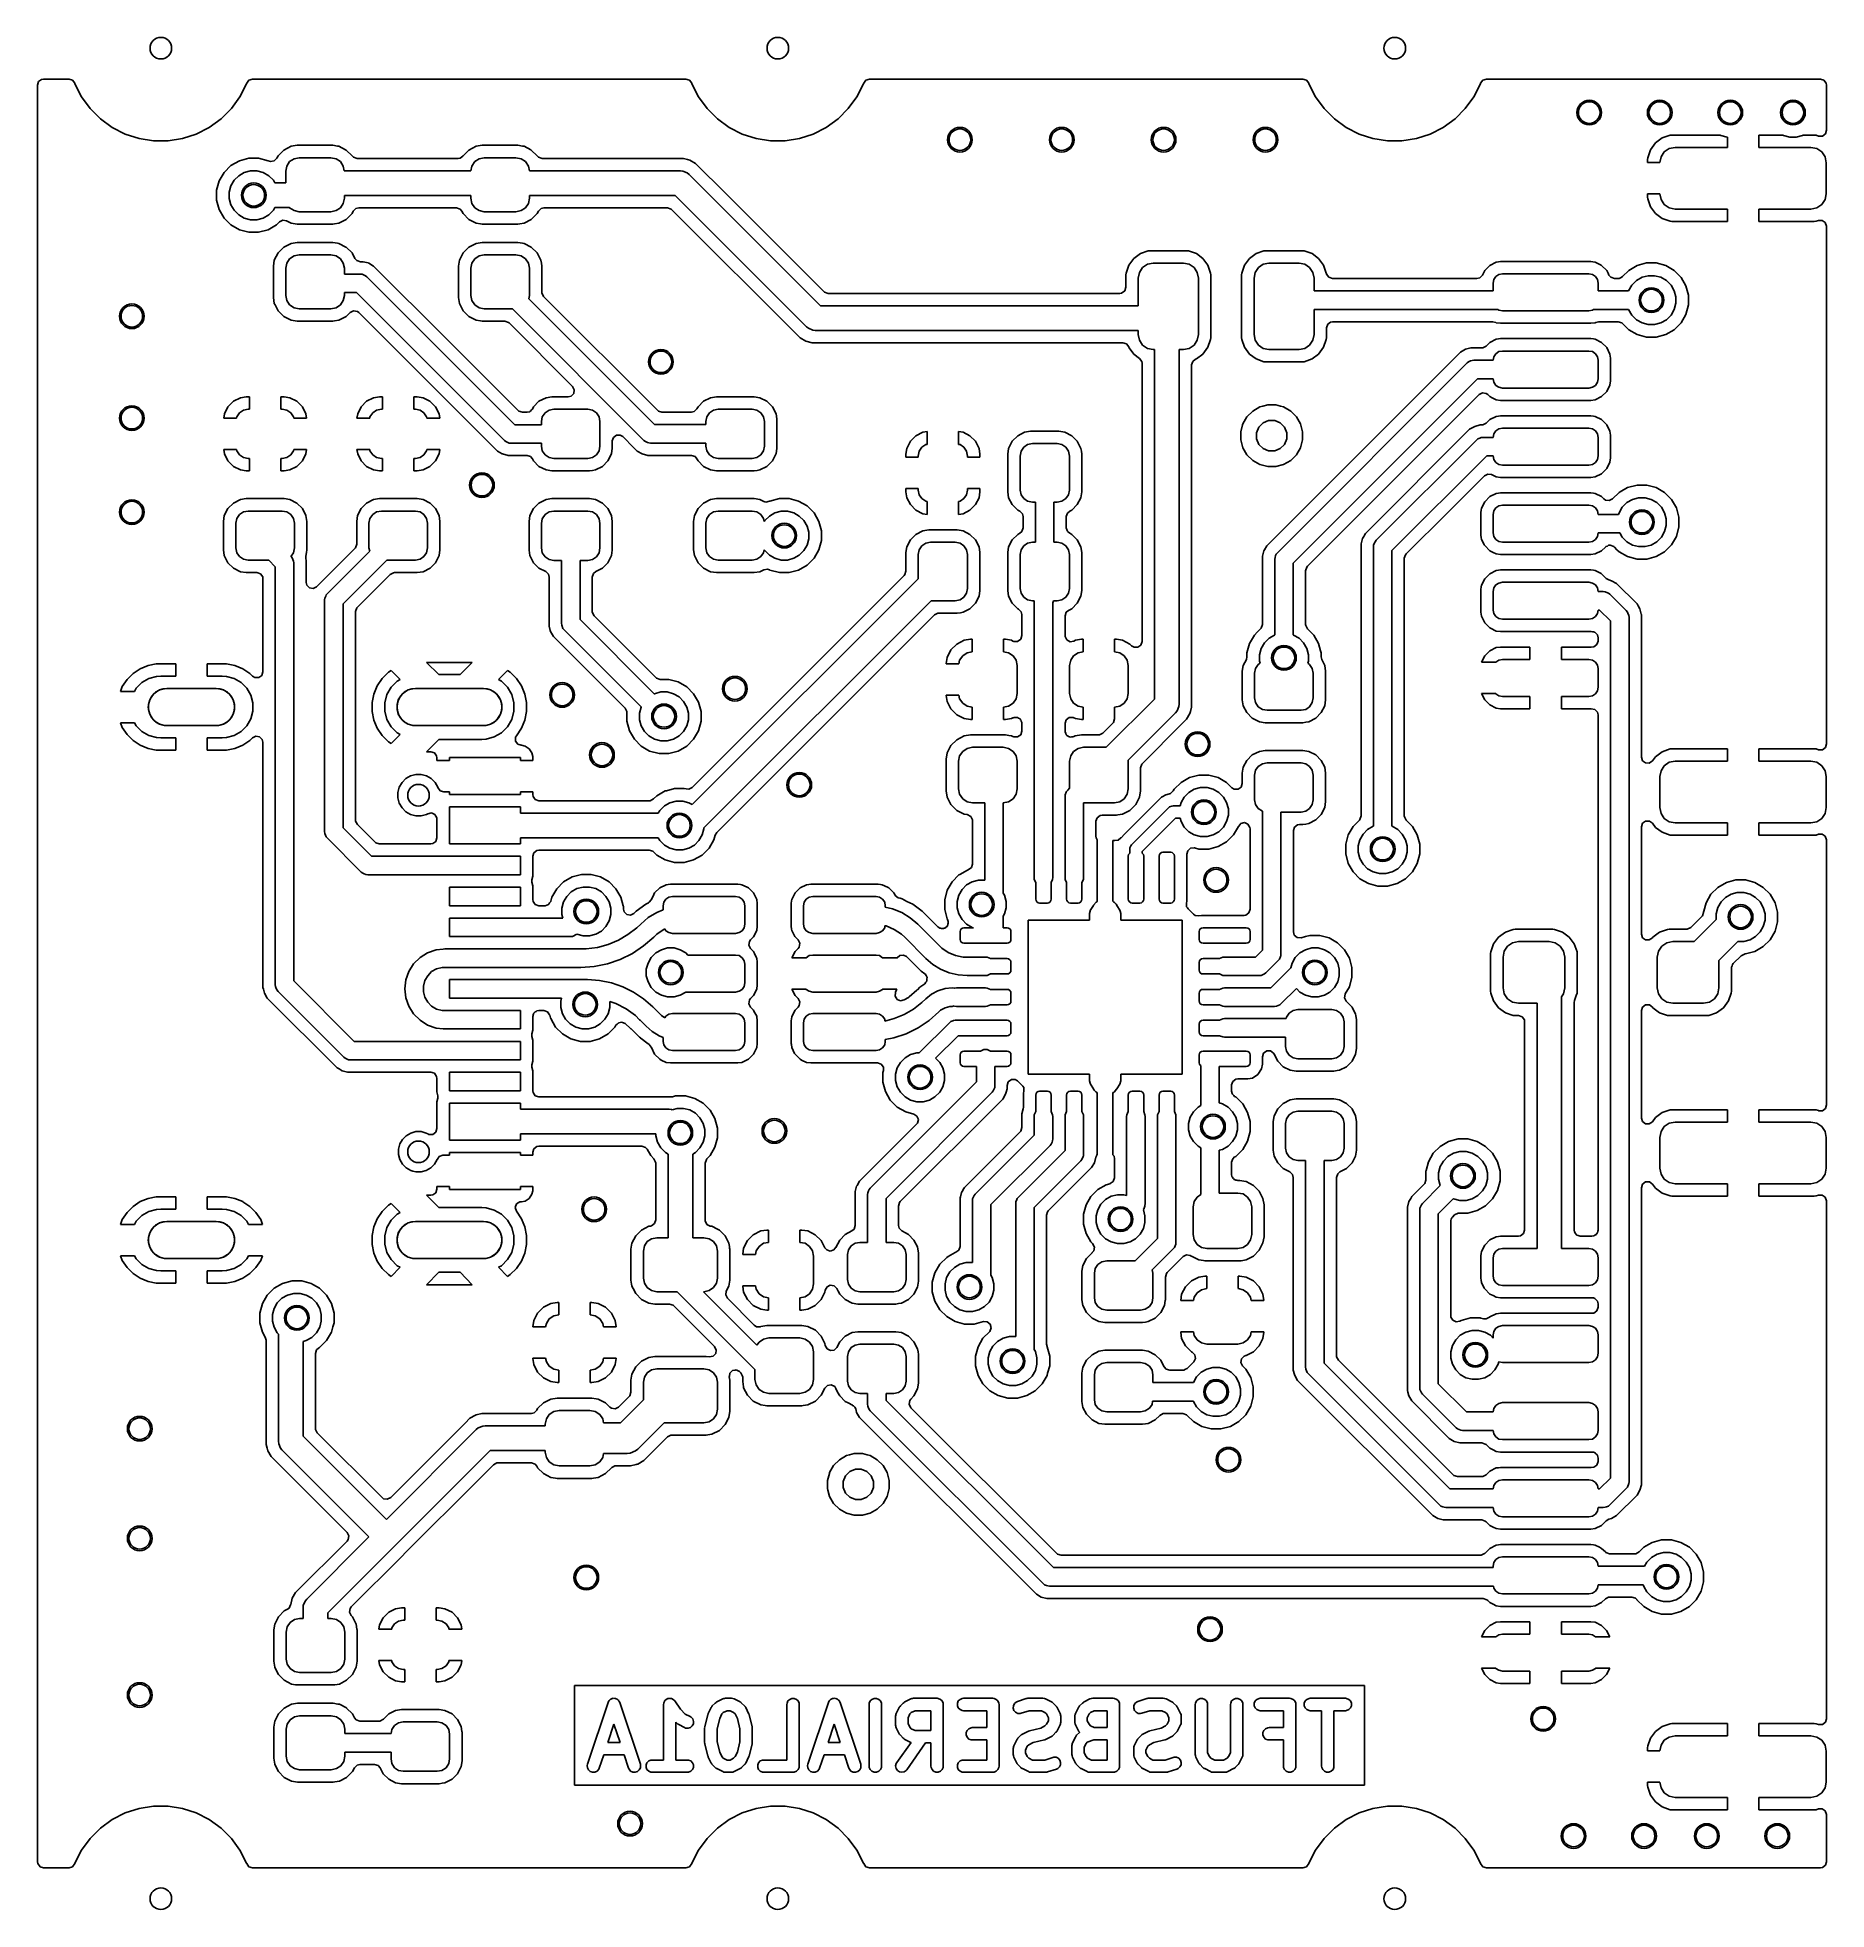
# Model space of a CAD drawing. Extents: x 5.36 to 6.5, y -4.55 to -3.35.
import ezdxf

# ---------------------------------------------------------------- set-up
doc = ezdxf.new("R2010")
doc.units = 0
doc.header["$MEASUREMENT"] = 0
doc.layers.add('BLACK', color=7, linetype='CONTINUOUS')

msp = doc.modelspace()

# ---------------------------------------------------------------- linework, layer by layer
at = {"layer": 'BLACK', "linetype": 'CONTINUOUS'}
for p, q in [((5.3581, -3.3825), (5.3588, -3.3802)), ((5.3588, -3.3802), (5.3607, -3.3788)), ((5.3607, -3.3788), (5.3619, -3.3786)), ((5.3619, -3.3786), (5.3782, -3.3786)), ((5.3782, -3.3786), (5.3805, -3.3794)), ((5.3805, -3.3794), (5.3819, -3.3813)), ((5.3819, -3.3813), (5.382, -3.3816)), ((5.4915, -3.3816), (5.4916, -3.3813)), ((5.4916, -3.3813), (5.493, -3.3794)), ((5.493, -3.3794), (5.4953, -3.3786)), ((5.4953, -3.3786), (5.7719, -3.3786)), ((5.7719, -3.3786), (5.7742, -3.3794)), ((5.7742, -3.3794), (5.7756, -3.3813)), ((5.7756, -3.3813), (5.7757, -3.3816)), ((5.8852, -3.3816), (5.8853, -3.3813)), ((5.8853, -3.3813), (5.8867, -3.3794)), ((5.8867, -3.3794), (5.889, -3.3786)), ((5.889, -3.3786), (6.1656, -3.3786)), ((6.1656, -3.3786), (6.1679, -3.3794)), ((6.1679, -3.3794), (6.1693, -3.3813)), ((6.1693, -3.3813), (6.1694, -3.3816)), ((6.2789, -3.3816), (6.279, -3.3813)), ((6.279, -3.3813), (6.2804, -3.3794)), ((6.2804, -3.3794), (6.2827, -3.3786)), ((6.2827, -3.3786), (6.4958, -3.3786)), ((6.4958, -3.3786), (6.4981, -3.3794)), ((6.4981, -3.3794), (6.4996, -3.3813)), ((6.4996, -3.3813), (6.4997, -3.3825)), ((5.3581, -3.4496), (5.3581, -3.3825)), ((5.382, -3.3816), (5.382, -3.3816)), ((5.382, -3.3816), (5.382, -3.3816)), ((5.382, -3.3816), (5.382, -3.3816)), ((5.382, -3.3816), (5.3862, -3.3899)), ((5.3862, -3.3899), (5.3917, -3.3974)), ((5.4818, -3.3974), (5.4873, -3.3899)), ((5.4873, -3.3899), (5.4915, -3.3816)), ((5.4915, -3.3816), (5.4915, -3.3816)), ((5.4915, -3.3816), (5.4915, -3.3816)), ((5.7757, -3.3816), (5.7757, -3.3816)), ((5.7757, -3.3816), (5.7757, -3.3816)), ((5.7757, -3.3816), (5.7757, -3.3816)), ((5.7757, -3.3816), (5.7799, -3.3899)), ((5.7799, -3.3899), (5.7854, -3.3974)), ((5.8755, -3.3974), (5.881, -3.3899)), ((5.881, -3.3899), (5.8852, -3.3816)), ((5.8852, -3.3816), (5.8852, -3.3816)), ((5.8852, -3.3816), (5.8852, -3.3816)), ((6.1694, -3.3816), (6.1694, -3.3816)), ((6.1694, -3.3816), (6.1694, -3.3816)), ((6.1694, -3.3816), (6.1694, -3.3816)), ((6.1694, -3.3816), (6.1736, -3.3899)), ((6.1736, -3.3899), (6.1791, -3.3974)), ((6.2692, -3.3974), (6.2747, -3.3899)), ((6.2747, -3.3899), (6.2789, -3.3816)), ((6.2789, -3.3816), (6.2789, -3.3816)), ((6.2789, -3.3816), (6.2789, -3.3816)), ((6.4997, -3.3825), (6.4997, -3.4113)), ((5.3917, -3.3974), (5.3983, -3.404)), ((5.3983, -3.404), (5.4058, -3.4095)), ((5.4677, -3.4095), (5.4753, -3.404)), ((5.4753, -3.404), (5.4818, -3.3974)), ((5.7854, -3.3974), (5.792, -3.404)), ((5.792, -3.404), (5.7995, -3.4095)), ((5.8614, -3.4095), (5.869, -3.404)), ((5.869, -3.404), (5.8755, -3.3974)), ((6.1791, -3.3974), (6.1857, -3.404)), ((6.1857, -3.404), (6.1932, -3.4095)), ((6.2551, -3.4095), (6.2627, -3.404)), ((6.2627, -3.404), (6.2692, -3.3974)), ((5.4058, -3.4095), (5.4141, -3.4137)), ((5.4141, -3.4137), (5.4229, -3.4166)), ((5.4229, -3.4166), (5.4229, -3.4166)), ((5.4229, -3.4166), (5.4229, -3.4166)), ((5.4229, -3.4166), (5.4321, -3.418)), ((5.4414, -3.418), (5.4506, -3.4166)), ((5.4506, -3.4166), (5.4594, -3.4137)), ((5.4506, -3.4166), (5.4506, -3.4166)), ((5.4506, -3.4166), (5.4506, -3.4166)), ((5.4594, -3.4137), (5.4677, -3.4095)), ((5.7995, -3.4095), (5.8078, -3.4137)), ((5.8078, -3.4137), (5.8166, -3.4166)), ((5.8166, -3.4166), (5.8166, -3.4166)), ((5.8166, -3.4166), (5.8166, -3.4166)), ((5.8166, -3.4166), (5.8258, -3.418)), ((5.8351, -3.418), (5.8443, -3.4166)), ((5.8443, -3.4166), (5.8531, -3.4137)), ((5.8443, -3.4166), (5.8443, -3.4166)), ((5.8443, -3.4166), (5.8443, -3.4166)), ((5.8531, -3.4137), (5.8614, -3.4095)), ((6.1932, -3.4095), (6.2015, -3.4137)), ((6.2015, -3.4137), (6.2103, -3.4166)), ((6.2103, -3.4166), (6.2103, -3.4166)), ((6.2103, -3.4166), (6.2103, -3.4166)), ((6.2103, -3.4166), (6.2195, -3.418)), ((6.2288, -3.418), (6.238, -3.4166)), ((6.238, -3.4166), (6.2469, -3.4137)), ((6.238, -3.4166), (6.238, -3.4166)), ((6.238, -3.4166), (6.238, -3.4166)), ((6.2469, -3.4137), (6.2551, -3.4095)), ((6.3948, -3.4162), (6.3905, -3.4194)), ((6.3999, -3.4145), (6.3948, -3.4162)), ((6.4011, -3.4144), (6.3999, -3.4145)), ((6.3999, -3.4145), (6.3999, -3.4145)), ((6.4319, -3.4144), (6.4011, -3.4144)), ((6.4323, -3.4146), (6.4319, -3.4144)), ((6.4363, -3.4157), (6.4323, -3.4146)), ((6.4365, -3.4157), (6.4363, -3.4157)), ((6.4365, -3.4222), (6.4365, -3.4157)), ((6.4719, -3.4144), (6.4565, -3.4144)), ((6.4565, -3.4144), (6.4565, -3.4144)), ((6.4565, -3.4144), (6.4565, -3.4222)), ((6.4723, -3.4146), (6.4719, -3.4144)), ((6.4763, -3.4157), (6.4723, -3.4146)), ((6.4804, -3.4157), (6.4763, -3.4157)), ((6.4844, -3.4146), (6.4804, -3.4157)), ((6.4848, -3.4144), (6.4844, -3.4146)), ((6.4919, -3.4144), (6.4848, -3.4144)), ((6.4931, -3.4145), (6.4919, -3.4144)), ((6.4946, -3.415), (6.4931, -3.4145)), ((6.4971, -3.415), (6.4946, -3.415)), ((6.4946, -3.415), (6.4946, -3.415)), ((6.499, -3.4136), (6.4971, -3.415)), ((6.4997, -3.4113), (6.499, -3.4136)), ((5.4321, -3.418), (5.4321, -3.418)), ((5.4321, -3.418), (5.4414, -3.418)), ((5.493, -3.4291), (5.4869, -3.4307)), ((5.4992, -3.4291), (5.493, -3.4291)), ((5.5052, -3.4307), (5.4992, -3.4291)), ((5.5108, -3.4292), (5.5091, -3.4309)), ((5.5116, -3.4276), (5.5108, -3.4292)), ((5.5153, -3.4239), (5.5116, -3.4276)), ((5.5199, -3.4215), (5.5153, -3.4239)), ((5.5238, -3.4209), (5.5199, -3.4215)), ((5.5199, -3.4215), (5.5199, -3.4215)), ((5.5218, -3.4295), (5.5251, -3.4288)), ((5.5466, -3.4209), (5.5238, -3.4209)), ((5.5238, -3.4209), (5.5238, -3.4209)), ((5.5251, -3.4288), (5.5453, -3.4288)), ((5.5453, -3.4288), (5.5486, -3.4295)), ((5.5495, -3.4214), (5.5466, -3.4209)), ((5.5466, -3.4209), (5.5466, -3.4209)), ((5.5504, -3.4215), (5.5495, -3.4214)), ((5.5547, -3.4237), (5.5504, -3.4215)), ((5.5504, -3.4215), (5.5504, -3.4215)), ((5.5551, -3.4239), (5.5547, -3.4237)), ((5.5588, -3.4276), (5.5551, -3.4239)), ((5.5589, -3.4277), (5.5588, -3.4276)), ((5.5588, -3.4276), (5.5588, -3.4276)), ((5.5597, -3.4285), (5.5589, -3.4277)), ((5.562, -3.4293), (5.5597, -3.4285)), ((5.6265, -3.4293), (5.562, -3.4293)), ((5.6277, -3.4291), (5.6265, -3.4293)), ((5.6295, -3.4278), (5.6277, -3.4291)), ((5.6296, -3.4277), (5.6295, -3.4278)), ((5.6295, -3.4278), (5.6295, -3.4278)), ((5.6297, -3.4276), (5.6296, -3.4277)), ((5.6296, -3.4277), (5.6296, -3.4277)), ((5.6334, -3.4239), (5.6297, -3.4276)), ((5.6381, -3.4215), (5.6334, -3.4239)), ((5.6419, -3.4209), (5.6381, -3.4215)), ((5.6381, -3.4215), (5.6381, -3.4215)), ((5.6399, -3.4295), (5.6432, -3.4288)), ((5.6647, -3.4209), (5.6419, -3.4209)), ((5.6419, -3.4209), (5.6419, -3.4209)), ((5.6432, -3.4288), (5.6634, -3.4288)), ((5.6634, -3.4288), (5.6667, -3.4295)), ((5.6676, -3.4214), (5.6647, -3.4209)), ((5.6647, -3.4209), (5.6647, -3.4209)), ((5.6686, -3.4215), (5.6676, -3.4214)), ((5.6728, -3.4237), (5.6686, -3.4215)), ((5.6686, -3.4215), (5.6686, -3.4215)), ((5.6732, -3.4239), (5.6728, -3.4237)), ((5.6769, -3.4276), (5.6732, -3.4239)), ((5.677, -3.4277), (5.6769, -3.4276)), ((5.6769, -3.4276), (5.6769, -3.4276)), ((5.6778, -3.4285), (5.677, -3.4277)), ((5.6801, -3.4293), (5.6778, -3.4285)), ((5.7704, -3.4293), (5.6801, -3.4293)), ((5.7729, -3.4299), (5.7704, -3.4293)), ((5.7704, -3.4293), (5.7704, -3.4293)), ((5.8258, -3.418), (5.8258, -3.418)), ((5.8258, -3.418), (5.8351, -3.418)), ((6.2195, -3.418), (6.2195, -3.418)), ((6.2195, -3.418), (6.2288, -3.418)), ((6.3856, -3.4288), (6.3855, -3.43)), ((6.3873, -3.4237), (6.3856, -3.4288)), ((6.3905, -3.4194), (6.3873, -3.4237)), ((6.3905, -3.4194), (6.3905, -3.4194)), ((6.3934, -3.4319), (6.3941, -3.4283)), ((6.3941, -3.4283), (6.3962, -3.4251)), ((6.3962, -3.4251), (6.3994, -3.423)), ((6.3994, -3.423), (6.4032, -3.4222)), ((6.4032, -3.4222), (6.4365, -3.4222)), ((6.4565, -3.4222), (6.4898, -3.4222)), ((6.4898, -3.4222), (6.4936, -3.423)), ((6.4936, -3.423), (6.4968, -3.4251)), ((6.4968, -3.4251), (6.4989, -3.4283)), ((6.4989, -3.4283), (6.4996, -3.4321)), ((5.4771, -3.4382), (5.474, -3.4436)), ((5.4815, -3.4338), (5.4771, -3.4382)), ((5.4869, -3.4307), (5.4815, -3.4338)), ((5.4836, -3.4432), (5.4865, -3.4403)), ((5.4865, -3.4403), (5.49, -3.4382)), ((5.49, -3.4382), (5.494, -3.4371)), ((5.494, -3.4371), (5.4981, -3.4371)), ((5.4981, -3.4371), (5.5021, -3.4382)), ((5.5021, -3.4382), (5.5056, -3.4403)), ((5.5053, -3.4308), (5.5052, -3.4307)), ((5.5067, -3.4313), (5.5053, -3.4308)), ((5.5056, -3.4403), (5.5086, -3.4432)), ((5.5091, -3.4309), (5.5067, -3.4313)), ((5.5165, -3.4374), (5.5172, -3.4341)), ((5.5165, -3.4449), (5.5165, -3.4374)), ((5.5172, -3.4341), (5.519, -3.4313)), ((5.519, -3.4313), (5.5218, -3.4295)), ((5.5486, -3.4295), (5.5514, -3.4313)), ((5.5514, -3.4313), (5.5532, -3.4341)), ((5.5532, -3.4341), (5.5538, -3.4372)), ((5.5538, -3.4372), (5.6347, -3.4372)), ((5.6347, -3.4372), (5.6353, -3.4341)), ((5.6353, -3.4341), (5.6371, -3.4313)), ((5.6371, -3.4313), (5.6399, -3.4295)), ((5.6667, -3.4295), (5.6695, -3.4313)), ((5.6695, -3.4313), (5.6714, -3.4341)), ((5.6714, -3.4341), (5.672, -3.4372)), ((5.672, -3.4372), (5.7683, -3.4372)), ((5.7683, -3.4372), (5.7699, -3.4373)), ((5.7699, -3.4373), (5.7727, -3.4385)), ((5.7727, -3.4385), (5.7739, -3.4395)), ((5.7729, -3.43), (5.7729, -3.4299)), ((5.7744, -3.4304), (5.7729, -3.43)), ((5.7739, -3.4395), (5.8577, -3.5233)), ((5.778, -3.4324), (5.7744, -3.4304)), ((5.7744, -3.4304), (5.7744, -3.4304)), ((5.7975, -3.4519), (5.778, -3.4324)), ((5.778, -3.4324), (5.778, -3.4324)), ((5.778, -3.4324), (5.778, -3.4324)), ((6.3855, -3.43), (6.3855, -3.4319)), ((6.3855, -3.4319), (6.3855, -3.4319)), ((6.3855, -3.4319), (6.3934, -3.4319)), ((6.4996, -3.4321), (6.4996, -3.4518)), ((5.3581, -3.4981), (5.3581, -3.4496)), ((5.474, -3.4436), (5.4724, -3.4496)), ((5.4724, -3.4496), (5.4724, -3.4559)), ((5.4804, -3.4507), (5.4815, -3.4467)), ((5.4804, -3.4548), (5.4804, -3.4507)), ((5.4815, -3.4467), (5.4836, -3.4432)), ((5.5086, -3.4432), (5.5095, -3.4449)), ((5.5095, -3.4449), (5.5165, -3.4449)), ((5.6346, -3.4529), (5.5539, -3.4529)), ((5.5539, -3.4529), (5.5539, -3.4547)), ((5.6346, -3.4547), (5.6346, -3.4529)), ((5.7651, -3.4529), (5.672, -3.4529)), ((5.672, -3.4529), (5.672, -3.4547)), ((5.8489, -3.5367), (5.7651, -3.4529)), ((5.8315, -3.4859), (5.7975, -3.4519)), ((6.3934, -3.4519), (6.3855, -3.4519)), ((6.3855, -3.4519), (6.3855, -3.4519)), ((6.3855, -3.4519), (6.3855, -3.4539)), ((6.3941, -3.4555), (6.3934, -3.4519)), ((6.4996, -3.4518), (6.4989, -3.4555)), ((5.4724, -3.4559), (5.474, -3.4619)), ((5.474, -3.4619), (5.4771, -3.4673)), ((5.4815, -3.4588), (5.4804, -3.4548)), ((5.4836, -3.4623), (5.4815, -3.4588)), ((5.4865, -3.4652), (5.4836, -3.4623)), ((5.5086, -3.4623), (5.5056, -3.4652)), ((5.5095, -3.4606), (5.5086, -3.4623)), ((5.5189, -3.4606), (5.5095, -3.4606)), ((5.519, -3.4607), (5.5189, -3.4606)), ((5.5218, -3.4626), (5.519, -3.4607)), ((5.5251, -3.4633), (5.5218, -3.4626)), ((5.5453, -3.4633), (5.5251, -3.4633)), ((5.5486, -3.4626), (5.5453, -3.4633)), ((5.5514, -3.4607), (5.5486, -3.4626)), ((5.5532, -3.458), (5.5514, -3.4607)), ((5.5539, -3.4547), (5.5532, -3.458)), ((5.5551, -3.4682), (5.5588, -3.4645)), ((5.5588, -3.4645), (5.5596, -3.463)), ((5.5596, -3.463), (5.5613, -3.4613)), ((5.5613, -3.4613), (5.5631, -3.4608)), ((5.5631, -3.4608), (5.6254, -3.4608)), ((5.6254, -3.4608), (5.6277, -3.4616)), ((5.6277, -3.4616), (5.6289, -3.463)), ((5.6289, -3.463), (5.6297, -3.4645)), ((5.6297, -3.4645), (5.6334, -3.4682)), ((5.6353, -3.458), (5.6346, -3.4547)), ((5.6371, -3.4607), (5.6353, -3.458)), ((5.6399, -3.4626), (5.6371, -3.4607)), ((5.6432, -3.4633), (5.6399, -3.4626)), ((5.6634, -3.4633), (5.6432, -3.4633)), ((5.6667, -3.4626), (5.6634, -3.4633)), ((5.6695, -3.4607), (5.6667, -3.4626)), ((5.6714, -3.458), (5.6695, -3.4607)), ((5.672, -3.4547), (5.6714, -3.458)), ((5.6732, -3.4682), (5.6769, -3.4645)), ((5.6769, -3.4645), (5.6777, -3.463)), ((5.6777, -3.463), (5.6794, -3.4613)), ((5.6794, -3.4613), (5.6812, -3.4608)), ((5.6812, -3.4608), (5.7602, -3.4608)), ((5.7602, -3.4608), (5.7625, -3.4616)), ((5.7625, -3.4616), (5.7629, -3.462)), ((5.7629, -3.462), (5.8448, -3.5438)), ((6.3855, -3.4539), (6.3856, -3.4551)), ((6.3856, -3.4551), (6.3856, -3.4551)), ((6.3856, -3.4551), (6.3873, -3.4601)), ((6.3873, -3.4601), (6.3905, -3.4644)), ((6.3905, -3.4644), (6.3905, -3.4644)), ((6.3905, -3.4644), (6.3948, -3.4676)), ((6.3962, -3.4587), (6.3941, -3.4555)), ((6.3994, -3.4609), (6.3962, -3.4587)), ((6.4032, -3.4616), (6.3994, -3.4609)), ((6.4365, -3.4616), (6.4032, -3.4616)), ((6.4365, -3.4695), (6.4365, -3.4616)), ((6.4898, -3.4616), (6.4565, -3.4616)), ((6.4565, -3.4616), (6.4565, -3.4695)), ((6.4936, -3.4609), (6.4898, -3.4616)), ((6.4968, -3.4587), (6.4936, -3.4609)), ((6.4989, -3.4555), (6.4968, -3.4587)), ((5.4771, -3.4673), (5.4815, -3.4717)), ((5.4815, -3.4717), (5.4869, -3.4748)), ((5.49, -3.4673), (5.4865, -3.4652)), ((5.4869, -3.4748), (5.493, -3.4764)), ((5.494, -3.4684), (5.49, -3.4673)), ((5.493, -3.4764), (5.493, -3.4764)), ((5.493, -3.4764), (5.4992, -3.4764)), ((5.4981, -3.4684), (5.494, -3.4684)), ((5.5021, -3.4673), (5.4981, -3.4684)), ((5.4992, -3.4764), (5.5052, -3.4748)), ((5.4992, -3.4764), (5.4992, -3.4764)), ((5.5056, -3.4652), (5.5021, -3.4673)), ((5.5052, -3.4748), (5.5106, -3.4717)), ((5.5106, -3.4717), (5.5125, -3.4698)), ((5.5125, -3.4698), (5.5146, -3.4687)), ((5.5146, -3.4687), (5.517, -3.4691)), ((5.517, -3.4691), (5.5199, -3.4705)), ((5.5199, -3.4705), (5.5226, -3.471)), ((5.5226, -3.471), (5.5238, -3.4712)), ((5.5238, -3.4712), (5.5238, -3.4712)), ((5.5238, -3.4712), (5.5466, -3.4712)), ((5.5466, -3.4712), (5.5477, -3.471)), ((5.5477, -3.471), (5.5504, -3.4705)), ((5.5504, -3.4705), (5.5551, -3.4682)), ((5.6334, -3.4682), (5.6381, -3.4705)), ((5.6381, -3.4705), (5.6407, -3.471)), ((5.6407, -3.471), (5.6419, -3.4712)), ((5.6419, -3.4712), (5.6419, -3.4712)), ((5.6419, -3.4712), (5.6647, -3.4712)), ((5.6647, -3.4712), (5.6658, -3.471)), ((5.6658, -3.471), (5.6686, -3.4705)), ((5.6686, -3.4705), (5.6732, -3.4682)), ((6.3948, -3.4676), (6.3999, -3.4694)), ((6.3999, -3.4694), (6.4011, -3.4695)), ((6.4011, -3.4695), (6.4365, -3.4695)), ((6.4365, -3.4695), (6.4365, -3.4695)), ((6.4565, -3.4695), (6.4565, -3.4695)), ((6.4565, -3.4695), (6.4919, -3.4695)), ((6.4919, -3.4695), (6.4931, -3.4694)), ((6.4931, -3.4694), (6.4946, -3.4689)), ((6.4931, -3.4694), (6.4931, -3.4694)), ((6.4946, -3.4689), (6.497, -3.4688)), ((6.497, -3.4688), (6.4989, -3.4702)), ((6.4989, -3.4702), (6.4997, -3.4725)), ((6.4997, -3.4725), (6.4997, -3.4726)), ((6.4997, -3.4726), (6.4997, -3.803)), ((5.5153, -3.4859), (5.5116, -3.4896)), ((5.5199, -3.4835), (5.5153, -3.4859)), ((5.5238, -3.4829), (5.5199, -3.4835)), ((5.5199, -3.4835), (5.5199, -3.4835)), ((5.5466, -3.4829), (5.5238, -3.4829)), ((5.5238, -3.4829), (5.5238, -3.4829)), ((5.5495, -3.4834), (5.5466, -3.4829)), ((5.5466, -3.4829), (5.5466, -3.4829)), ((5.5504, -3.4835), (5.5495, -3.4834)), ((5.5549, -3.4858), (5.5504, -3.4835)), ((5.5504, -3.4835), (5.5504, -3.4835)), ((5.5551, -3.4859), (5.5549, -3.4858)), ((5.5588, -3.4896), (5.5551, -3.4859)), ((5.6334, -3.4859), (5.6297, -3.4896)), ((5.6381, -3.4835), (5.6334, -3.4859)), ((5.6419, -3.4829), (5.6381, -3.4835)), ((5.6381, -3.4835), (5.6381, -3.4835)), ((5.6647, -3.4829), (5.6419, -3.4829)), ((5.6419, -3.4829), (5.6419, -3.4829)), ((5.6676, -3.4834), (5.6647, -3.4829)), ((5.6647, -3.4829), (5.6647, -3.4829)), ((5.6686, -3.4835), (5.6676, -3.4834)), ((5.6731, -3.4858), (5.6686, -3.4835)), ((5.6686, -3.4835), (5.6686, -3.4835)), ((5.6732, -3.4859), (5.6731, -3.4858)), ((5.6769, -3.4896), (5.6732, -3.4859)), ((5.8598, -3.5143), (5.8315, -3.4859)), ((6.0668, -3.4883), (6.0619, -3.49)), ((6.068, -3.4882), (6.0668, -3.4883)), ((6.0668, -3.4883), (6.0668, -3.4883)), ((6.0914, -3.4882), (6.068, -3.4882)), ((6.068, -3.4882), (6.068, -3.4882)), ((6.0926, -3.4883), (6.0914, -3.4882)), ((6.0914, -3.4882), (6.0914, -3.4882)), ((6.0976, -3.49), (6.0926, -3.4883)), ((6.0926, -3.4883), (6.0926, -3.4883)), ((6.0926, -3.4883), (6.0926, -3.4883)), ((6.0926, -3.4883), (6.0926, -3.4883)), ((6.0926, -3.4883), (6.0926, -3.4883)), ((6.1407, -3.4883), (6.1357, -3.49)), ((6.1418, -3.4882), (6.1407, -3.4883)), ((6.1407, -3.4883), (6.1407, -3.4883)), ((6.1652, -3.4882), (6.1418, -3.4882)), ((6.1418, -3.4882), (6.1418, -3.4882)), ((6.1664, -3.4883), (6.1652, -3.4882)), ((6.1652, -3.4882), (6.1652, -3.4882)), ((6.1714, -3.49), (6.1664, -3.4883)), ((6.1664, -3.4883), (6.1664, -3.4883)), ((6.1664, -3.4883), (6.1664, -3.4883)), ((6.1664, -3.4883), (6.1664, -3.4883)), ((6.1664, -3.4883), (6.1664, -3.4883)), ((5.3581, -3.595), (5.3581, -3.4981)), ((5.5092, -3.4943), (5.5086, -3.4981)), ((5.5086, -3.4981), (5.5086, -3.518)), ((5.5116, -3.4896), (5.5092, -3.4943)), ((5.5092, -3.4943), (5.5092, -3.4943)), ((5.5165, -3.4994), (5.5172, -3.4961)), ((5.5165, -3.5167), (5.5165, -3.4994)), ((5.5172, -3.4961), (5.519, -3.4933)), ((5.519, -3.4933), (5.5218, -3.4915)), ((5.5218, -3.4915), (5.5251, -3.4908)), ((5.5251, -3.4908), (5.5453, -3.4908)), ((5.5453, -3.4908), (5.5486, -3.4915)), ((5.5486, -3.4915), (5.5514, -3.4933)), ((5.5514, -3.4933), (5.5532, -3.4961)), ((5.5532, -3.4961), (5.5539, -3.4994)), ((5.5539, -3.4994), (5.5539, -3.5031)), ((5.559, -3.49), (5.5588, -3.4896)), ((5.5606, -3.4931), (5.559, -3.49)), ((5.5618, -3.4945), (5.5606, -3.4931)), ((5.5641, -3.4952), (5.5618, -3.4945)), ((5.566, -3.4952), (5.5641, -3.4952)), ((5.569, -3.496), (5.566, -3.4952)), ((5.566, -3.4952), (5.566, -3.4952)), ((5.5693, -3.4961), (5.569, -3.496)), ((5.569, -3.496), (5.569, -3.496)), ((5.5695, -3.4962), (5.5693, -3.4961)), ((5.5726, -3.498), (5.5695, -3.4962)), ((5.6189, -3.5443), (5.5726, -3.498)), ((5.6273, -3.4943), (5.6267, -3.4981)), ((5.6267, -3.4981), (5.6267, -3.518)), ((5.6297, -3.4896), (5.6273, -3.4943)), ((5.6273, -3.4943), (5.6273, -3.4943)), ((5.6346, -3.4994), (5.6353, -3.4961)), ((5.6346, -3.5167), (5.6346, -3.4994)), ((5.6353, -3.4961), (5.6371, -3.4933)), ((5.6371, -3.4933), (5.6399, -3.4915)), ((5.6399, -3.4915), (5.6432, -3.4908)), ((5.6432, -3.4908), (5.6634, -3.4908)), ((5.6634, -3.4908), (5.6667, -3.4915)), ((5.6667, -3.4915), (5.6695, -3.4933)), ((5.6695, -3.4933), (5.6714, -3.4961)), ((5.6714, -3.4961), (5.672, -3.4994)), ((5.672, -3.4994), (5.672, -3.5167)), ((5.6793, -3.4943), (5.6769, -3.4896)), ((5.6796, -3.4962), (5.6793, -3.4943)), ((5.6799, -3.4981), (5.6796, -3.4962)), ((5.6799, -3.5145), (5.6799, -3.4981)), ((6.0545, -3.4974), (6.0527, -3.5024)), ((6.0576, -3.4932), (6.0545, -3.4974)), ((6.0619, -3.49), (6.0576, -3.4932)), ((6.0576, -3.4932), (6.0576, -3.4932)), ((6.0613, -3.502), (6.0633, -3.4989)), ((6.0633, -3.4989), (6.0665, -3.4968)), ((6.0665, -3.4968), (6.0701, -3.4961)), ((6.0701, -3.4961), (6.0893, -3.4961)), ((6.0893, -3.4961), (6.093, -3.4968)), ((6.093, -3.4968), (6.0961, -3.4989)), ((6.0961, -3.4989), (6.0982, -3.502)), ((6.1018, -3.4932), (6.0976, -3.49)), ((6.0976, -3.49), (6.0976, -3.49)), ((6.0976, -3.49), (6.0976, -3.49)), ((6.105, -3.4974), (6.1018, -3.4932)), ((6.1067, -3.5024), (6.105, -3.4974)), ((6.1283, -3.4974), (6.1266, -3.5024)), ((6.1314, -3.4932), (6.1283, -3.4974)), ((6.1357, -3.49), (6.1314, -3.4932)), ((6.1314, -3.4932), (6.1314, -3.4932)), ((6.1351, -3.502), (6.1372, -3.4989)), ((6.1372, -3.4989), (6.1403, -3.4968)), ((6.1403, -3.4968), (6.1439, -3.4961)), ((6.1439, -3.4961), (6.1631, -3.4961)), ((6.1631, -3.4961), (6.1668, -3.4968)), ((6.1668, -3.4968), (6.1699, -3.4989)), ((6.1699, -3.4989), (6.172, -3.502)), ((6.1756, -3.4932), (6.1714, -3.49)), ((6.1714, -3.49), (6.1714, -3.49)), ((6.1714, -3.49), (6.1714, -3.49)), ((6.1788, -3.4974), (6.1756, -3.4932)), ((6.1805, -3.5024), (6.1788, -3.4974)), ((6.2816, -3.5007), (6.2801, -3.5037)), ((6.2848, -3.4975), (6.2816, -3.5007)), ((6.289, -3.4954), (6.2848, -3.4975)), ((6.2904, -3.4952), (6.289, -3.4954)), ((6.2916, -3.4951), (6.2904, -3.4952)), ((6.3494, -3.4951), (6.2916, -3.4951)), ((6.3506, -3.4952), (6.3494, -3.4951)), ((6.3521, -3.4954), (6.3506, -3.4952)), ((6.356, -3.4974), (6.3521, -3.4954)), ((6.3562, -3.4975), (6.356, -3.4974)), ((6.3595, -3.5007), (6.3562, -3.4975)), ((6.3603, -3.5026), (6.3595, -3.5007)), ((6.3735, -3.5008), (6.3695, -3.5047)), ((6.3789, -3.4977), (6.3735, -3.5008)), ((6.3849, -3.496), (6.3789, -3.4977)), ((6.3911, -3.496), (6.3849, -3.496)), ((6.3971, -3.4977), (6.3911, -3.496)), ((6.4025, -3.5008), (6.3971, -3.4977)), ((6.4069, -3.5052), (6.4025, -3.5008)), ((5.5539, -3.5031), (5.5642, -3.5031)), ((5.5642, -3.5031), (5.5653, -3.5032)), ((5.5653, -3.5032), (5.5661, -3.5036)), ((5.5661, -3.5036), (5.5674, -3.5041)), ((5.5674, -3.5041), (5.5683, -3.5049)), ((5.5683, -3.5049), (5.6626, -3.5992)), ((6.0526, -3.5115), (6.0519, -3.5138)), ((6.0527, -3.5024), (6.0526, -3.5036)), ((6.0526, -3.5036), (6.0526, -3.5115)), ((6.0527, -3.5024), (6.0527, -3.5024)), ((6.0605, -3.5057), (6.0613, -3.502)), ((6.0605, -3.5233), (6.0605, -3.5057)), ((6.0982, -3.502), (6.0989, -3.5057)), ((6.0989, -3.5057), (6.0989, -3.5416)), ((6.1068, -3.5036), (6.1067, -3.5024)), ((6.1068, -3.5437), (6.1068, -3.5036)), ((6.1068, -3.5036), (6.1068, -3.5036)), ((6.1266, -3.5024), (6.1265, -3.5036)), ((6.1265, -3.5036), (6.1265, -3.5437)), ((6.1266, -3.5024), (6.1266, -3.5024)), ((6.1344, -3.5057), (6.1351, -3.502)), ((6.1344, -3.5416), (6.1344, -3.5057)), ((6.172, -3.502), (6.1727, -3.5057)), ((6.1727, -3.5057), (6.1727, -3.5138)), ((6.1806, -3.5026), (6.1805, -3.5024)), ((6.1805, -3.5024), (6.1805, -3.5024)), ((6.1807, -3.5032), (6.1806, -3.5026)), ((6.1821, -3.5051), (6.1807, -3.5032)), ((6.1844, -3.5059), (6.1821, -3.5051)), ((6.2766, -3.5059), (6.1844, -3.5059)), ((6.2784, -3.5054), (6.2766, -3.5059)), ((6.2801, -3.5037), (6.2784, -3.5054)), ((6.287, -3.5089), (6.2875, -3.5066)), ((6.287, -3.5138), (6.287, -3.5089)), ((6.2875, -3.5066), (6.2888, -3.5047)), ((6.2888, -3.5047), (6.2907, -3.5034)), ((6.2907, -3.5034), (6.293, -3.503)), ((6.293, -3.503), (6.3481, -3.503)), ((6.3481, -3.503), (6.3503, -3.5034)), ((6.3503, -3.5034), (6.3522, -3.5047)), ((6.3522, -3.5047), (6.3535, -3.5066)), ((6.3535, -3.5066), (6.354, -3.5089)), ((6.354, -3.5089), (6.354, -3.5138)), ((6.3609, -3.5037), (6.3603, -3.5026)), ((6.3621, -3.5051), (6.3609, -3.5037)), ((6.3644, -3.5059), (6.3621, -3.5051)), ((6.3667, -3.5059), (6.3644, -3.5059)), ((6.3674, -3.5058), (6.3667, -3.5059)), ((6.3682, -3.5054), (6.3674, -3.5058)), ((6.369, -3.5051), (6.3682, -3.5054)), ((6.3692, -3.5049), (6.369, -3.5051)), ((6.3695, -3.5047), (6.3692, -3.5049)), ((6.3734, -3.5137), (6.3755, -3.5101)), ((6.3755, -3.5101), (6.3784, -3.5072)), ((6.3784, -3.5072), (6.382, -3.5051)), ((6.382, -3.5051), (6.3859, -3.5041)), ((6.3859, -3.5041), (6.39, -3.5041)), ((6.39, -3.5041), (6.394, -3.5051)), ((6.394, -3.5051), (6.3976, -3.5072)), ((6.3976, -3.5072), (6.4005, -3.5101)), ((6.4005, -3.5101), (6.4025, -3.5137)), ((6.41, -3.5106), (6.4069, -3.5052)), ((6.4116, -3.5166), (6.41, -3.5106)), ((5.5086, -3.518), (5.5092, -3.5218)), ((5.5092, -3.5218), (5.5092, -3.5218)), ((5.5092, -3.5218), (5.5097, -3.5228)), ((5.5097, -3.5228), (5.5116, -3.5265)), ((5.5172, -3.52), (5.5165, -3.5167)), ((5.519, -3.5228), (5.5172, -3.52)), ((5.5218, -3.5246), (5.519, -3.5228)), ((5.5251, -3.5253), (5.5218, -3.5246)), ((5.5486, -3.5246), (5.5453, -3.5253)), ((5.5514, -3.5228), (5.5486, -3.5246)), ((5.5532, -3.52), (5.5514, -3.5228)), ((5.5539, -3.5167), (5.5532, -3.52)), ((5.5617, -3.5149), (5.5539, -3.5149)), ((5.5539, -3.5149), (5.5539, -3.5167)), ((5.656, -3.6093), (5.5617, -3.5149)), ((5.6267, -3.518), (5.6273, -3.5218)), ((5.6273, -3.5218), (5.6273, -3.5218)), ((5.6273, -3.5218), (5.6278, -3.5228)), ((5.6278, -3.5228), (5.6297, -3.5265)), ((5.6353, -3.52), (5.6346, -3.5167)), ((5.6371, -3.5228), (5.6353, -3.52)), ((5.6399, -3.5246), (5.6371, -3.5228)), ((5.6432, -3.5253), (5.6399, -3.5246)), ((5.672, -3.5167), (5.6716, -3.5189)), ((5.6716, -3.5189), (5.7518, -3.5991)), ((5.6799, -3.5151), (5.6799, -3.5145)), ((5.681, -3.5173), (5.6799, -3.5151)), ((5.7539, -3.5901), (5.681, -3.5173)), ((5.8577, -3.5233), (6.0605, -3.5233)), ((5.8603, -3.5147), (5.8598, -3.5143)), ((5.8626, -3.5154), (5.8603, -3.5147)), ((6.0487, -3.5154), (5.8626, -3.5154)), ((6.0499, -3.5152), (6.0487, -3.5154)), ((6.0519, -3.5138), (6.0499, -3.5152)), ((6.1727, -3.5138), (6.287, -3.5138)), ((6.354, -3.5138), (6.3734, -3.5138)), ((6.3734, -3.5138), (6.3734, -3.5137)), ((6.4025, -3.5137), (6.4036, -3.5176)), ((6.4036, -3.5217), (6.4025, -3.5257)), ((6.4036, -3.5176), (6.4036, -3.5217)), ((6.41, -3.5288), (6.4116, -3.5228)), ((6.4116, -3.5228), (6.4116, -3.5166)), ((5.5116, -3.5265), (5.5153, -3.5302)), ((5.5153, -3.5302), (5.5199, -3.5326)), ((5.5199, -3.5326), (5.5226, -3.533)), ((5.5226, -3.533), (5.5238, -3.5332)), ((5.5238, -3.5332), (5.5238, -3.5332)), ((5.5238, -3.5332), (5.5466, -3.5332)), ((5.5453, -3.5253), (5.5251, -3.5253)), ((5.5466, -3.5332), (5.5477, -3.533)), ((5.5477, -3.533), (5.5504, -3.5326)), ((5.5504, -3.5326), (5.5551, -3.5302)), ((5.5551, -3.5302), (5.5577, -3.5276)), ((5.5577, -3.5276), (5.5598, -3.5265)), ((5.5598, -3.5265), (5.5622, -3.5269)), ((5.5622, -3.5269), (5.5632, -3.5276)), ((5.5632, -3.5276), (5.6517, -3.6161)), ((5.6297, -3.5265), (5.6334, -3.5302)), ((5.6334, -3.5302), (5.6381, -3.5326)), ((5.6381, -3.5326), (5.6407, -3.533)), ((5.6407, -3.533), (5.6419, -3.5332)), ((5.6419, -3.5332), (5.6419, -3.5332)), ((5.6419, -3.5332), (5.6563, -3.5332)), ((5.6612, -3.5253), (5.6432, -3.5253)), ((5.6563, -3.5332), (5.6586, -3.5339)), ((5.6586, -3.5339), (5.6591, -3.5343)), ((5.6591, -3.5343), (5.6995, -3.5748)), ((5.7451, -3.6092), (5.6612, -3.5253)), ((5.8501, -3.5377), (5.8489, -3.5367)), ((6.2899, -3.5256), (6.1727, -3.5256)), ((6.1727, -3.5256), (6.1727, -3.5416)), ((6.1806, -3.5374), (6.1814, -3.5351)), ((6.1814, -3.5351), (6.1833, -3.5337)), ((6.1833, -3.5337), (6.1845, -3.5335)), ((6.1845, -3.5335), (6.2868, -3.5335)), ((6.2868, -3.5335), (6.2886, -3.5339)), ((6.2886, -3.5339), (6.289, -3.5341)), ((6.289, -3.5341), (6.2916, -3.5345)), ((6.2907, -3.5261), (6.2899, -3.5256)), ((6.293, -3.5266), (6.2907, -3.5261)), ((6.2916, -3.5345), (6.2916, -3.5345)), ((6.2916, -3.5345), (6.3494, -3.5345)), ((6.3481, -3.5266), (6.293, -3.5266)), ((6.3503, -3.5261), (6.3481, -3.5266)), ((6.3494, -3.5345), (6.3521, -3.5341)), ((6.3494, -3.5345), (6.3494, -3.5345)), ((6.3511, -3.5256), (6.3503, -3.5261)), ((6.3734, -3.5256), (6.3511, -3.5256)), ((6.3521, -3.5341), (6.3525, -3.5339)), ((6.3525, -3.5339), (6.3542, -3.5335)), ((6.3542, -3.5335), (6.3667, -3.5335)), ((6.3667, -3.5335), (6.369, -3.5342)), ((6.369, -3.5342), (6.3695, -3.5346)), ((6.3695, -3.5346), (6.3735, -3.5386)), ((6.3734, -3.5257), (6.3734, -3.5256)), ((6.3755, -3.5293), (6.3734, -3.5257)), ((6.3784, -3.5322), (6.3755, -3.5293)), ((6.382, -3.5342), (6.3784, -3.5322)), ((6.3859, -3.5353), (6.382, -3.5342)), ((6.39, -3.5353), (6.3859, -3.5353)), ((6.394, -3.5342), (6.39, -3.5353)), ((6.3976, -3.5322), (6.394, -3.5342)), ((6.4005, -3.5293), (6.3976, -3.5322)), ((6.4025, -3.5257), (6.4005, -3.5293)), ((6.4025, -3.5386), (6.4069, -3.5342)), ((6.4069, -3.5342), (6.41, -3.5288)), ((5.6648, -3.5901), (5.6189, -3.5443)), ((5.8448, -3.5438), (5.8448, -3.5438)), ((5.8448, -3.5438), (5.8448, -3.5438)), ((5.8448, -3.5438), (5.8448, -3.5438)), ((5.8448, -3.5438), (5.8484, -3.5459)), ((5.8484, -3.5459), (5.8484, -3.5459)), ((5.8484, -3.5459), (5.8484, -3.5459)), ((5.8484, -3.5459), (5.8484, -3.5459)), ((5.8484, -3.5459), (5.8524, -3.5469)), ((5.8529, -3.5389), (5.8501, -3.5377)), ((5.8524, -3.5469), (5.8565, -3.5469)), ((5.8544, -3.5391), (5.8529, -3.5389)), ((6.0605, -3.5391), (5.8544, -3.5391)), ((5.8565, -3.5469), (6.0507, -3.5469)), ((6.0507, -3.5469), (6.053, -3.5477)), ((6.053, -3.5477), (6.0544, -3.5496)), ((6.0605, -3.5416), (6.0605, -3.5391)), ((6.0613, -3.5453), (6.0605, -3.5416)), ((6.0633, -3.5484), (6.0613, -3.5453)), ((6.0665, -3.5505), (6.0633, -3.5484)), ((6.0961, -3.5484), (6.093, -3.5505)), ((6.0982, -3.5453), (6.0961, -3.5484)), ((6.0989, -3.5416), (6.0982, -3.5453)), ((6.105, -3.5498), (6.1067, -3.5449)), ((6.1067, -3.5449), (6.1068, -3.5437)), ((6.1068, -3.5437), (6.1068, -3.5437)), ((6.1265, -3.5437), (6.1266, -3.5449)), ((6.1266, -3.5449), (6.1266, -3.5449)), ((6.1266, -3.5449), (6.1283, -3.5498)), ((6.1351, -3.5453), (6.1344, -3.5416)), ((6.1372, -3.5484), (6.1351, -3.5453)), ((6.1403, -3.5505), (6.1372, -3.5484)), ((6.1699, -3.5484), (6.1668, -3.5505)), ((6.172, -3.5453), (6.1699, -3.5484)), ((6.1727, -3.5416), (6.172, -3.5453)), ((6.1788, -3.5498), (6.1805, -3.5449)), ((6.1805, -3.5449), (6.1806, -3.5437)), ((6.1806, -3.5437), (6.1806, -3.5374)), ((6.1806, -3.5437), (6.1806, -3.5437)), ((6.2848, -3.5467), (6.2825, -3.549)), ((6.289, -3.5447), (6.2848, -3.5467)), ((6.2848, -3.5467), (6.2848, -3.5467)), ((6.2848, -3.5467), (6.2848, -3.5467)), ((6.2903, -3.5445), (6.289, -3.5447)), ((6.2916, -3.5443), (6.2903, -3.5445)), ((6.3494, -3.5443), (6.2916, -3.5443)), ((6.351, -3.5445), (6.3494, -3.5443)), ((6.3521, -3.5447), (6.351, -3.5445)), ((6.3562, -3.5467), (6.3521, -3.5447)), ((6.3595, -3.5499), (6.3562, -3.5467)), ((6.3562, -3.5467), (6.3562, -3.5467)), ((6.3735, -3.5386), (6.3789, -3.5417)), ((6.3789, -3.5417), (6.3849, -3.5433)), ((6.3849, -3.5433), (6.3849, -3.5433)), ((6.3849, -3.5433), (6.3911, -3.5433)), ((6.3911, -3.5433), (6.3971, -3.5417)), ((6.3911, -3.5433), (6.3911, -3.5433)), ((6.3971, -3.5417), (6.4025, -3.5386)), ((6.0544, -3.5496), (6.0545, -3.5498)), ((6.0545, -3.5498), (6.0547, -3.5502)), ((6.0547, -3.5502), (6.0576, -3.5541)), ((6.0576, -3.5541), (6.0614, -3.5569)), ((6.0614, -3.5569), (6.0628, -3.5588)), ((6.0628, -3.5588), (6.063, -3.56)), ((6.063, -3.56), (6.063, -3.7376)), ((6.0701, -3.5512), (6.0665, -3.5505)), ((6.0709, -3.5512), (6.0701, -3.5512)), ((6.0709, -3.7743), (6.0709, -3.5512)), ((6.0893, -3.5512), (6.0866, -3.5512)), ((6.0866, -3.5512), (6.0866, -3.7776)), ((6.093, -3.5505), (6.0893, -3.5512)), ((6.0945, -3.5611), (6.0953, -3.5588)), ((6.0953, -3.5588), (6.0971, -3.5574)), ((6.0971, -3.5574), (6.0976, -3.5572)), ((6.0976, -3.5572), (6.1018, -3.5541)), ((6.1018, -3.5541), (6.105, -3.5498)), ((6.1283, -3.5498), (6.1283, -3.5498)), ((6.1283, -3.5498), (6.1283, -3.5498)), ((6.1283, -3.5498), (6.1314, -3.5541)), ((6.1314, -3.5541), (6.1357, -3.5572)), ((6.1357, -3.5572), (6.1407, -3.559)), ((6.1439, -3.5512), (6.1403, -3.5505)), ((6.1407, -3.559), (6.1418, -3.5591)), ((6.1418, -3.5591), (6.1418, -3.5591)), ((6.1418, -3.5591), (6.1418, -3.5591)), ((6.1418, -3.5591), (6.1652, -3.5591)), ((6.2661, -3.5529), (6.1425, -3.6766)), ((6.1631, -3.5512), (6.1439, -3.5512)), ((6.1494, -3.6809), (6.2704, -3.5598)), ((6.1668, -3.5505), (6.1631, -3.5512)), ((6.1652, -3.5591), (6.1664, -3.559)), ((6.1652, -3.5591), (6.1652, -3.5591)), ((6.1664, -3.559), (6.1714, -3.5572)), ((6.1714, -3.5572), (6.1756, -3.5541)), ((6.1756, -3.5541), (6.1788, -3.5498)), ((6.2693, -3.5511), (6.2661, -3.5529)), ((6.2728, -3.5502), (6.2693, -3.5511)), ((6.2704, -3.5598), (6.2713, -3.5591)), ((6.2713, -3.5591), (6.2726, -3.5585)), ((6.2726, -3.5585), (6.2735, -3.5582)), ((6.2797, -3.5502), (6.2728, -3.5502)), ((6.2735, -3.5582), (6.2746, -3.5581)), ((6.2746, -3.5581), (6.287, -3.5581)), ((6.2803, -3.5501), (6.2797, -3.5502)), ((6.2825, -3.549), (6.2803, -3.5501)), ((6.287, -3.5581), (6.2875, -3.5558)), ((6.2875, -3.5558), (6.2888, -3.5539)), ((6.2888, -3.5539), (6.2907, -3.5526)), ((6.2907, -3.5526), (6.293, -3.5522)), ((6.293, -3.5522), (6.3481, -3.5522)), ((6.3481, -3.5522), (6.3503, -3.5526)), ((6.3503, -3.5526), (6.3522, -3.5539)), ((6.3522, -3.5539), (6.3535, -3.5558)), ((6.3535, -3.5558), (6.354, -3.5581)), ((6.354, -3.5581), (6.354, -3.5699)), ((6.3615, -3.5541), (6.3595, -3.5499)), ((6.3619, -3.5568), (6.3615, -3.5541)), ((6.3619, -3.5712), (6.3619, -3.5568)), ((6.0945, -3.6037), (6.0945, -3.5611)), ((6.2771, -3.5699), (6.1594, -3.6875)), ((6.287, -3.5699), (6.2771, -3.5699)), ((6.2875, -3.5721), (6.287, -3.5699)), ((6.2888, -3.5741), (6.2875, -3.5721)), ((6.3535, -3.5721), (6.3522, -3.5741)), ((6.354, -3.5699), (6.3535, -3.5721)), ((6.3615, -3.5739), (6.3619, -3.5712)), ((5.4831, -3.5843), (5.4796, -3.5878)), ((5.4876, -3.582), (5.4831, -3.5843)), ((5.4913, -3.5814), (5.4876, -3.582)), ((5.4876, -3.582), (5.4876, -3.582)), ((5.4913, -3.5814), (5.4913, -3.5814)), ((5.4933, -3.5814), (5.4913, -3.5814)), ((5.4933, -3.5893), (5.4933, -3.5814)), ((5.4933, -3.5814), (5.4933, -3.5814)), ((5.5154, -3.5814), (5.5133, -3.5814)), ((5.5133, -3.5814), (5.5133, -3.5814)), ((5.5133, -3.5814), (5.5133, -3.5893)), ((5.5191, -3.582), (5.5154, -3.5814)), ((5.5235, -3.5843), (5.5191, -3.582)), ((5.5191, -3.582), (5.5191, -3.582)), ((5.5271, -3.5878), (5.5235, -3.5843)), ((5.5681, -3.5843), (5.5646, -3.5878)), ((5.5726, -3.582), (5.5681, -3.5843)), ((5.5763, -3.5814), (5.5726, -3.582)), ((5.5726, -3.582), (5.5726, -3.582)), ((5.5763, -3.5814), (5.5763, -3.5814)), ((5.5783, -3.5814), (5.5763, -3.5814)), ((5.5783, -3.5893), (5.5783, -3.5814)), ((5.5783, -3.5814), (5.5783, -3.5814)), ((5.6004, -3.5814), (5.5983, -3.5814)), ((5.5983, -3.5814), (5.5983, -3.5814)), ((5.5983, -3.5814), (5.5983, -3.5893)), ((5.6041, -3.582), (5.6004, -3.5814)), ((5.6085, -3.5843), (5.6041, -3.582)), ((5.6041, -3.582), (5.6041, -3.582)), ((5.6121, -3.5878), (5.6085, -3.5843)), ((5.6781, -3.5843), (5.6746, -3.5878)), ((5.6826, -3.582), (5.6781, -3.5843)), ((5.6863, -3.5814), (5.6826, -3.582)), ((5.6826, -3.582), (5.6826, -3.582)), ((5.6968, -3.5814), (5.6863, -3.5814)), ((5.6863, -3.5814), (5.6863, -3.5814)), ((5.6986, -3.581), (5.6968, -3.5814)), ((5.7003, -3.5793), (5.6986, -3.581)), ((5.6995, -3.5748), (5.7006, -3.5769)), ((5.7006, -3.5769), (5.7003, -3.5793)), ((5.7831, -3.5842), (5.7796, -3.5878)), ((5.7876, -3.582), (5.7831, -3.5842)), ((5.7913, -3.5814), (5.7876, -3.582)), ((5.7876, -3.582), (5.7876, -3.582)), ((5.8154, -3.5814), (5.7913, -3.5814)), ((5.7913, -3.5814), (5.7913, -3.5814)), ((5.8191, -3.582), (5.8154, -3.5814)), ((5.8236, -3.5842), (5.8191, -3.582)), ((5.8191, -3.582), (5.8191, -3.582)), ((5.8271, -3.5878), (5.8236, -3.5842)), ((6.1685, -3.6896), (6.2781, -3.58)), ((6.2781, -3.58), (6.2802, -3.5789)), ((6.2802, -3.5789), (6.2826, -3.5793)), ((6.2826, -3.5793), (6.2836, -3.58)), ((6.2836, -3.58), (6.2848, -3.5813)), ((6.2848, -3.5813), (6.2864, -3.582)), ((6.2864, -3.582), (6.289, -3.5833)), ((6.2907, -3.5753), (6.2888, -3.5741)), ((6.289, -3.5833), (6.289, -3.5833)), ((6.289, -3.5833), (6.289, -3.5833)), ((6.289, -3.5833), (6.2916, -3.5837)), ((6.293, -3.5758), (6.2907, -3.5753)), ((6.2916, -3.5837), (6.2916, -3.5837)), ((6.2916, -3.5837), (6.3494, -3.5837)), ((6.3481, -3.5758), (6.293, -3.5758)), ((6.3503, -3.5753), (6.3481, -3.5758)), ((6.3494, -3.5837), (6.3521, -3.5833)), ((6.3494, -3.5837), (6.3494, -3.5837)), ((6.3522, -3.5741), (6.3503, -3.5753)), ((6.3521, -3.5833), (6.3562, -3.5813)), ((6.3562, -3.5813), (6.3595, -3.578)), ((6.3595, -3.578), (6.3615, -3.5739)), ((5.3581, -3.615), (5.3581, -3.595)), ((5.4774, -3.5922), (5.4769, -3.595)), ((5.4769, -3.595), (5.4851, -3.595)), ((5.4796, -3.5878), (5.4774, -3.5922)), ((5.4774, -3.5922), (5.4774, -3.5922)), ((5.4851, -3.595), (5.4852, -3.5942)), ((5.4852, -3.5942), (5.487, -3.5916)), ((5.487, -3.5916), (5.4895, -3.5899)), ((5.4895, -3.5899), (5.4925, -3.5893)), ((5.4925, -3.5893), (5.4933, -3.5893)), ((5.5133, -3.5893), (5.5142, -3.5893)), ((5.5142, -3.5893), (5.5172, -3.5899)), ((5.5172, -3.5899), (5.5197, -3.5916)), ((5.5197, -3.5916), (5.5214, -3.5942)), ((5.5214, -3.5942), (5.5216, -3.595)), ((5.5216, -3.595), (5.5298, -3.595)), ((5.5293, -3.5922), (5.5271, -3.5878)), ((5.5298, -3.595), (5.5293, -3.5922)), ((5.5293, -3.5922), (5.5293, -3.5922)), ((5.5624, -3.5922), (5.5619, -3.595)), ((5.5619, -3.595), (5.5701, -3.595)), ((5.5646, -3.5878), (5.5624, -3.5922)), ((5.5624, -3.5922), (5.5624, -3.5922)), ((5.5701, -3.595), (5.5702, -3.5942)), ((5.5702, -3.5942), (5.572, -3.5916)), ((5.572, -3.5916), (5.5745, -3.5899)), ((5.5745, -3.5899), (5.5775, -3.5893)), ((5.5775, -3.5893), (5.5783, -3.5893)), ((5.5983, -3.5893), (5.5992, -3.5893)), ((5.5992, -3.5893), (5.6022, -3.5899)), ((5.6022, -3.5899), (5.6047, -3.5916)), ((5.6047, -3.5916), (5.6064, -3.5942)), ((5.6064, -3.5942), (5.6066, -3.595)), ((5.6066, -3.595), (5.6148, -3.595)), ((5.6143, -3.5922), (5.6121, -3.5878)), ((5.6148, -3.595), (5.6143, -3.5922)), ((5.6143, -3.5922), (5.6143, -3.5922)), ((5.6652, -3.5905), (5.6648, -3.5901)), ((5.6675, -3.5913), (5.6652, -3.5905)), ((5.6705, -3.5913), (5.6675, -3.5913)), ((5.6722, -3.5909), (5.6705, -3.5913)), ((5.6724, -3.5906), (5.6722, -3.5909)), ((5.6727, -3.5905), (5.6724, -3.5906)), ((5.6733, -3.5898), (5.6727, -3.5905)), ((5.6739, -3.5892), (5.6733, -3.5898)), ((5.6746, -3.5878), (5.6739, -3.5892)), ((5.6796, -3.5972), (5.6802, -3.5942)), ((5.6802, -3.5942), (5.682, -3.5916)), ((5.682, -3.5916), (5.6845, -3.5899)), ((5.6845, -3.5899), (5.6875, -3.5893)), ((5.6875, -3.5893), (5.7092, -3.5893)), ((5.7092, -3.5893), (5.7122, -3.5899)), ((5.7122, -3.5899), (5.7147, -3.5916)), ((5.7147, -3.5916), (5.7164, -3.5942)), ((5.7164, -3.5942), (5.717, -3.5972)), ((5.7544, -3.5905), (5.7539, -3.5901)), ((5.7566, -3.5912), (5.7544, -3.5905)), ((5.7755, -3.5912), (5.7566, -3.5912)), ((5.7772, -3.5908), (5.7755, -3.5912)), ((5.7789, -3.5891), (5.7772, -3.5908)), ((5.7796, -3.5878), (5.7789, -3.5891)), ((5.7846, -3.5972), (5.7852, -3.5942)), ((5.7852, -3.5942), (5.787, -3.5916)), ((5.787, -3.5916), (5.7895, -3.5899)), ((5.7895, -3.5899), (5.7925, -3.5893)), ((5.7925, -3.5893), (5.8142, -3.5893)), ((5.8142, -3.5893), (5.8172, -3.5899)), ((5.8172, -3.5899), (5.8197, -3.5916)), ((5.8197, -3.5916), (5.8214, -3.5942)), ((5.8214, -3.5942), (5.822, -3.5972)), ((5.8294, -3.5922), (5.8271, -3.5878)), ((5.8299, -3.5955), (5.8294, -3.5922)), ((5.8294, -3.5922), (5.8294, -3.5922)), ((5.8294, -3.5922), (5.8294, -3.5922)), ((5.8299, -3.5959), (5.8299, -3.5955)), ((5.8299, -3.6142), (5.8299, -3.5959)), ((6.1299, -3.5942), (6.1273, -3.5987)), ((6.1336, -3.5905), (6.1299, -3.5942)), ((6.1381, -3.5879), (6.1336, -3.5905)), ((6.14, -3.5874), (6.1381, -3.5879)), ((6.1431, -3.5866), (6.14, -3.5874)), ((6.1483, -3.5866), (6.1431, -3.5866)), ((6.1513, -3.5874), (6.1483, -3.5866)), ((6.1533, -3.5879), (6.1513, -3.5874)), ((6.1578, -3.5905), (6.1533, -3.5879)), ((6.1533, -3.5879), (6.1533, -3.5879)), ((6.1614, -3.5942), (6.1578, -3.5905)), ((6.1578, -3.5905), (6.1578, -3.5905)), ((6.1578, -3.5905), (6.1578, -3.5905)), ((6.164, -3.5987), (6.1614, -3.5942)), ((6.1614, -3.5942), (6.1614, -3.5942)), ((6.1614, -3.5942), (6.1614, -3.5942)), ((6.2848, -3.5959), (6.2825, -3.5982)), ((6.289, -3.5939), (6.2848, -3.5959)), ((6.2848, -3.5959), (6.2848, -3.5959)), ((6.2848, -3.5959), (6.2848, -3.5959)), ((6.2903, -3.5937), (6.289, -3.5939)), ((6.2916, -3.5935), (6.2903, -3.5937)), ((6.3494, -3.5935), (6.2916, -3.5935)), ((6.351, -3.5937), (6.3494, -3.5935)), ((6.3521, -3.5939), (6.351, -3.5937)), ((6.3562, -3.5959), (6.3521, -3.5939)), ((6.3595, -3.5992), (6.3562, -3.5959)), ((6.3562, -3.5959), (6.3562, -3.5959)), ((5.6626, -3.5992), (5.6796, -3.5992)), ((5.6796, -3.5992), (5.6796, -3.5972)), ((5.717, -3.5972), (5.717, -3.613)), ((5.7249, -3.6096), (5.7257, -3.6073)), ((5.7257, -3.6073), (5.7276, -3.6059)), ((5.7276, -3.6059), (5.73, -3.6059)), ((5.73, -3.6059), (5.7316, -3.6068)), ((5.7316, -3.6068), (5.7387, -3.6139)), ((5.7518, -3.5991), (5.7846, -3.5991)), ((5.7846, -3.5991), (5.7846, -3.5972)), ((5.822, -3.5972), (5.822, -3.6129)), ((5.9186, -3.6063), (5.9151, -3.6098)), ((5.9231, -3.604), (5.9186, -3.6063)), ((5.9259, -3.6036), (5.9231, -3.604)), ((5.9231, -3.604), (5.9231, -3.604)), ((5.9259, -3.6118), (5.9259, -3.6036)), ((5.9487, -3.604), (5.9459, -3.6036)), ((5.9459, -3.6036), (5.9459, -3.6118)), ((5.9531, -3.6063), (5.9487, -3.604)), ((5.9487, -3.604), (5.9487, -3.604)), ((5.9566, -3.6098), (5.9531, -3.6063)), ((5.9836, -3.6063), (5.98, -3.6098)), ((5.988, -3.604), (5.9836, -3.6063)), ((5.9917, -3.6034), (5.988, -3.604)), ((5.988, -3.604), (5.988, -3.604)), ((6.0099, -3.6034), (5.9917, -3.6034)), ((5.9917, -3.6034), (5.9917, -3.6034)), ((6.0136, -3.604), (6.0099, -3.6034)), ((6.0181, -3.6063), (6.0136, -3.604)), ((6.0136, -3.604), (6.0136, -3.604)), ((6.0216, -3.6098), (6.0181, -3.6063)), ((6.0945, -3.7566), (6.0945, -3.6037)), ((6.1271, -3.5994), (6.126, -3.6037)), ((6.126, -3.6037), (6.126, -3.6089)), ((6.1273, -3.5987), (6.1271, -3.5994)), ((6.136, -3.6044), (6.1375, -3.6008)), ((6.136, -3.6082), (6.136, -3.6044)), ((6.1375, -3.6118), (6.136, -3.6082)), ((6.1375, -3.6008), (6.1402, -3.5981)), ((6.1402, -3.5981), (6.1437, -3.5966)), ((6.1437, -3.5966), (6.1476, -3.5966)), ((6.1476, -3.5966), (6.1511, -3.5981)), ((6.1511, -3.5981), (6.1539, -3.6008)), ((6.1539, -3.6008), (6.1553, -3.6044)), ((6.1553, -3.6082), (6.1539, -3.6118)), ((6.1553, -3.6044), (6.1553, -3.6082)), ((6.1654, -3.6037), (6.164, -3.5987)), ((6.164, -3.5987), (6.164, -3.5987)), ((6.164, -3.5987), (6.164, -3.5987)), ((6.1654, -3.6089), (6.1654, -3.6037)), ((6.272, -3.6021), (6.2055, -3.6687)), ((6.2752, -3.6003), (6.272, -3.6021)), ((6.2787, -3.5994), (6.2752, -3.6003)), ((6.2763, -3.609), (6.2772, -3.6083)), ((6.2772, -3.6083), (6.2785, -3.6078)), ((6.2785, -3.6078), (6.2794, -3.6074)), ((6.2797, -3.5994), (6.2787, -3.5994)), ((6.2794, -3.6074), (6.2805, -3.6073)), ((6.2803, -3.5993), (6.2797, -3.5994)), ((6.2825, -3.5982), (6.2803, -3.5993)), ((6.2805, -3.6073), (6.287, -3.6073)), ((6.287, -3.6073), (6.2875, -3.605)), ((6.2875, -3.605), (6.2888, -3.6031)), ((6.2888, -3.6031), (6.2907, -3.6018)), ((6.2907, -3.6018), (6.293, -3.6014)), ((6.293, -3.6014), (6.3481, -3.6014)), ((6.3481, -3.6014), (6.3503, -3.6018)), ((6.3503, -3.6018), (6.3522, -3.6031)), ((6.3522, -3.6031), (6.3535, -3.605)), ((6.3535, -3.605), (6.354, -3.6073)), ((6.354, -3.6073), (6.354, -3.6191)), ((6.3615, -3.6033), (6.3595, -3.5992)), ((6.3619, -3.606), (6.3615, -3.6033)), ((6.3619, -3.6204), (6.3619, -3.606)), ((5.3581, -3.64), (5.3581, -3.615)), ((5.4851, -3.615), (5.4769, -3.615)), ((5.4769, -3.615), (5.4774, -3.6178)), ((5.4774, -3.6178), (5.4774, -3.6178)), ((5.4774, -3.6178), (5.4796, -3.6223)), ((5.4852, -3.6159), (5.4851, -3.615)), ((5.487, -3.6185), (5.4852, -3.6159)), ((5.4895, -3.6202), (5.487, -3.6185)), ((5.4925, -3.6208), (5.4895, -3.6202)), ((5.5172, -3.6202), (5.5142, -3.6208)), ((5.5197, -3.6185), (5.5172, -3.6202)), ((5.5214, -3.6159), (5.5197, -3.6185)), ((5.5216, -3.615), (5.5214, -3.6159)), ((5.5298, -3.615), (5.5216, -3.615)), ((5.5271, -3.6223), (5.5293, -3.6178)), ((5.5293, -3.6178), (5.5298, -3.615)), ((5.5293, -3.6178), (5.5293, -3.6178)), ((5.5701, -3.615), (5.5619, -3.615)), ((5.5619, -3.615), (5.5624, -3.6178)), ((5.5624, -3.6178), (5.5624, -3.6178)), ((5.5624, -3.6178), (5.5646, -3.6223)), ((5.5702, -3.6159), (5.5701, -3.615)), ((5.572, -3.6185), (5.5702, -3.6159)), ((5.5745, -3.6202), (5.572, -3.6185)), ((5.5775, -3.6208), (5.5745, -3.6202)), ((5.6022, -3.6202), (5.5992, -3.6208)), ((5.6047, -3.6185), (5.6022, -3.6202)), ((5.6064, -3.6159), (5.6047, -3.6185)), ((5.6066, -3.615), (5.6064, -3.6159)), ((5.6148, -3.615), (5.6066, -3.615)), ((5.6121, -3.6223), (5.6143, -3.6178)), ((5.6143, -3.6178), (5.6148, -3.615)), ((5.6143, -3.6178), (5.6143, -3.6178)), ((5.6517, -3.6161), (5.6532, -3.617)), ((5.6532, -3.617), (5.6547, -3.6178)), ((5.6547, -3.6178), (5.6547, -3.6178)), ((5.6547, -3.6178), (5.6549, -3.6179)), ((5.6549, -3.6179), (5.6584, -3.6189)), ((5.6569, -3.61), (5.656, -3.6093)), ((5.6582, -3.6105), (5.6569, -3.61)), ((5.659, -3.6109), (5.6582, -3.6105)), ((5.6584, -3.6189), (5.6705, -3.6189)), ((5.6602, -3.611), (5.659, -3.6109)), ((5.6796, -3.611), (5.6602, -3.611)), ((5.6705, -3.6189), (5.6727, -3.6196)), ((5.6727, -3.6196), (5.6739, -3.621)), ((5.6796, -3.613), (5.6796, -3.611)), ((5.6802, -3.616), (5.6796, -3.613)), ((5.682, -3.6185), (5.6802, -3.616)), ((5.6845, -3.6202), (5.682, -3.6185)), ((5.6875, -3.6208), (5.6845, -3.6202)), ((5.7122, -3.6202), (5.7092, -3.6208)), ((5.7147, -3.6185), (5.7122, -3.6202)), ((5.7164, -3.616), (5.7147, -3.6185)), ((5.717, -3.613), (5.7164, -3.616)), ((5.7221, -3.6223), (5.7244, -3.6179)), ((5.7244, -3.6179), (5.7249, -3.6142)), ((5.7249, -3.6142), (5.7249, -3.6096)), ((5.7387, -3.6139), (5.7408, -3.6161)), ((5.7408, -3.6161), (5.744, -3.6179)), ((5.744, -3.6179), (5.7475, -3.6188)), ((5.746, -3.6099), (5.7451, -3.6092)), ((5.7473, -3.6105), (5.746, -3.6099)), ((5.7482, -3.6108), (5.7473, -3.6105)), ((5.7475, -3.6188), (5.7511, -3.6188)), ((5.7493, -3.6109), (5.7482, -3.6108)), ((5.7846, -3.6109), (5.7493, -3.6109)), ((5.7511, -3.6188), (5.7755, -3.6188)), ((5.7755, -3.6188), (5.7777, -3.6196)), ((5.7777, -3.6196), (5.7789, -3.621)), ((5.7846, -3.6129), (5.7846, -3.6109)), ((5.7852, -3.6159), (5.7846, -3.6129)), ((5.787, -3.6185), (5.7852, -3.6159)), ((5.7895, -3.6202), (5.787, -3.6185)), ((5.7925, -3.6208), (5.7895, -3.6202)), ((5.8172, -3.6202), (5.8142, -3.6208)), ((5.8197, -3.6185), (5.8172, -3.6202)), ((5.8214, -3.6159), (5.8197, -3.6185)), ((5.822, -3.6129), (5.8214, -3.6159)), ((5.8271, -3.6223), (5.8293, -3.618)), ((5.8293, -3.618), (5.8294, -3.6178)), ((5.8294, -3.6178), (5.8299, -3.6142)), ((5.9128, -3.6143), (5.9122, -3.618)), ((5.9122, -3.618), (5.9122, -3.62)), ((5.9122, -3.62), (5.9122, -3.62)), ((5.9122, -3.62), (5.9201, -3.62)), ((5.9151, -3.6098), (5.9128, -3.6143)), ((5.9128, -3.6143), (5.9128, -3.6143)), ((5.9201, -3.6192), (5.9207, -3.6162)), ((5.9201, -3.62), (5.9201, -3.6192)), ((5.9207, -3.6162), (5.9224, -3.6136)), ((5.9224, -3.6136), (5.925, -3.6119)), ((5.925, -3.6119), (5.9259, -3.6118)), ((5.9459, -3.6118), (5.9468, -3.6119)), ((5.9468, -3.6119), (5.9493, -3.6136)), ((5.9493, -3.6136), (5.951, -3.6162)), ((5.951, -3.6162), (5.9516, -3.6192)), ((5.9516, -3.6192), (5.9516, -3.62)), ((5.9516, -3.62), (5.9595, -3.62)), ((5.9589, -3.6143), (5.9566, -3.6098)), ((5.9595, -3.618), (5.9589, -3.6143)), ((5.9589, -3.6143), (5.9589, -3.6143)), ((5.9595, -3.62), (5.9595, -3.618)), ((5.9595, -3.618), (5.9595, -3.618)), ((5.9595, -3.62), (5.9595, -3.62)), ((5.9778, -3.6143), (5.9772, -3.618)), ((5.9772, -3.618), (5.9772, -3.6421)), ((5.98, -3.6098), (5.9778, -3.6143)), ((5.9851, -3.6192), (5.9857, -3.6162)), ((5.9851, -3.6409), (5.9851, -3.6192)), ((5.9857, -3.6162), (5.9874, -3.6136)), ((5.9874, -3.6136), (5.9899, -3.6119)), ((5.9899, -3.6119), (5.993, -3.6113)), ((5.993, -3.6113), (6.0087, -3.6113)), ((6.0087, -3.6113), (6.0117, -3.6119)), ((6.0117, -3.6119), (6.0143, -3.6136)), ((6.0143, -3.6136), (6.016, -3.6162)), ((6.016, -3.6162), (6.0166, -3.6192)), ((6.0166, -3.6192), (6.0166, -3.6409)), ((6.0239, -3.6143), (6.0216, -3.6098)), ((6.0242, -3.6161), (6.0239, -3.6143)), ((6.0239, -3.6143), (6.0239, -3.6143)), ((6.0239, -3.6143), (6.0239, -3.6143)), ((6.0245, -3.618), (6.0242, -3.6161)), ((6.0245, -3.6421), (6.0245, -3.618)), ((6.126, -3.6089), (6.1262, -3.6098)), ((6.1262, -3.6098), (6.1273, -3.6139)), ((6.1273, -3.6139), (6.1299, -3.6184)), ((6.1299, -3.6184), (6.1299, -3.6184)), ((6.1299, -3.6184), (6.1299, -3.6184)), ((6.1299, -3.6184), (6.1336, -3.6221)), ((6.1402, -3.6145), (6.1375, -3.6118)), ((6.1437, -3.616), (6.1402, -3.6145)), ((6.1476, -3.616), (6.1437, -3.616)), ((6.1511, -3.6145), (6.1476, -3.616)), ((6.1539, -3.6118), (6.1511, -3.6145)), ((6.1578, -3.6221), (6.1614, -3.6184)), ((6.1614, -3.6184), (6.1617, -3.618)), ((6.1617, -3.618), (6.164, -3.6139)), ((6.164, -3.6139), (6.1654, -3.6089)), ((6.164, -3.6139), (6.164, -3.6139)), ((6.164, -3.6139), (6.164, -3.6139)), ((6.2124, -3.673), (6.2763, -3.609)), ((6.283, -3.6191), (6.2224, -3.6796)), ((6.287, -3.6191), (6.283, -3.6191)), ((6.2875, -3.6214), (6.287, -3.6191)), ((6.354, -3.6191), (6.3535, -3.6214)), ((6.3615, -3.6231), (6.3619, -3.6204)), ((5.4796, -3.6223), (5.4831, -3.6258)), ((5.4831, -3.6258), (5.4876, -3.6281)), ((5.4876, -3.6281), (5.4876, -3.6281)), ((5.4876, -3.6281), (5.4913, -3.6287)), ((5.4913, -3.6287), (5.4933, -3.6287)), ((5.4933, -3.6208), (5.4925, -3.6208)), ((5.4933, -3.6287), (5.4933, -3.6208)), ((5.4933, -3.6287), (5.4933, -3.6287)), ((5.5142, -3.6208), (5.5133, -3.6208)), ((5.5133, -3.6208), (5.5133, -3.6287)), ((5.5133, -3.6287), (5.5133, -3.6287)), ((5.5133, -3.6287), (5.5154, -3.6287)), ((5.5154, -3.6287), (5.5191, -3.6281)), ((5.5154, -3.6287), (5.5154, -3.6287)), ((5.5191, -3.6281), (5.5235, -3.6258)), ((5.5191, -3.6281), (5.5191, -3.6281)), ((5.5235, -3.6258), (5.5271, -3.6223)), ((5.5646, -3.6223), (5.5681, -3.6258)), ((5.5681, -3.6258), (5.5726, -3.6281)), ((5.5726, -3.6281), (5.5726, -3.6281)), ((5.5726, -3.6281), (5.5763, -3.6287)), ((5.5763, -3.6287), (5.5783, -3.6287)), ((5.5783, -3.6208), (5.5775, -3.6208)), ((5.5783, -3.6287), (5.5783, -3.6208)), ((5.5783, -3.6287), (5.5783, -3.6287)), ((5.5992, -3.6208), (5.5983, -3.6208)), ((5.5983, -3.6208), (5.5983, -3.6287)), ((5.5983, -3.6287), (5.5983, -3.6287)), ((5.5983, -3.6287), (5.6004, -3.6287)), ((5.6004, -3.6287), (5.6041, -3.6281)), ((5.6004, -3.6287), (5.6004, -3.6287)), ((5.6041, -3.6281), (5.6085, -3.6258)), ((5.6041, -3.6281), (5.6041, -3.6281)), ((5.6085, -3.6258), (5.6121, -3.6223)), ((5.6739, -3.621), (5.6746, -3.6223)), ((5.6746, -3.6223), (5.6781, -3.6259)), ((5.6781, -3.6259), (5.6826, -3.6281)), ((5.6826, -3.6281), (5.6863, -3.6287)), ((5.6863, -3.6287), (5.7104, -3.6287)), ((5.7092, -3.6208), (5.6875, -3.6208)), ((5.7104, -3.6287), (5.7123, -3.6284)), ((5.7104, -3.6287), (5.7104, -3.6287)), ((5.7104, -3.6287), (5.7104, -3.6287)), ((5.7123, -3.6284), (5.7141, -3.6281)), ((5.7141, -3.6281), (5.7186, -3.6259)), ((5.7141, -3.6281), (5.7141, -3.6281)), ((5.7141, -3.6281), (5.7141, -3.6281)), ((5.7186, -3.6259), (5.7221, -3.6223)), ((5.7789, -3.621), (5.7796, -3.6223)), ((5.7796, -3.6223), (5.7831, -3.6258)), ((5.7831, -3.6258), (5.7876, -3.6281)), ((5.7876, -3.6281), (5.7913, -3.6287)), ((5.7913, -3.6287), (5.8154, -3.6287)), ((5.8142, -3.6208), (5.7925, -3.6208)), ((5.8154, -3.6287), (5.8173, -3.6284)), ((5.8154, -3.6287), (5.8154, -3.6287)), ((5.8154, -3.6287), (5.8154, -3.6287)), ((5.8173, -3.6284), (5.8191, -3.6281)), ((5.8191, -3.6281), (5.8236, -3.6258)), ((5.8191, -3.6281), (5.8191, -3.6281)), ((5.8191, -3.6281), (5.8191, -3.6281)), ((5.8236, -3.6258), (5.8271, -3.6223)), ((6.1336, -3.6221), (6.1336, -3.6221)), ((6.1336, -3.6221), (6.1336, -3.6221)), ((6.1336, -3.6221), (6.1381, -3.6247)), ((6.1381, -3.6247), (6.1381, -3.6247)), ((6.1381, -3.6247), (6.1381, -3.6247)), ((6.1381, -3.6247), (6.1381, -3.6247)), ((6.1381, -3.6247), (6.1431, -3.626)), ((6.1431, -3.626), (6.1431, -3.626)), ((6.1431, -3.626), (6.1483, -3.626)), ((6.1483, -3.626), (6.1533, -3.6247)), ((6.1483, -3.626), (6.1483, -3.626)), ((6.1533, -3.6247), (6.1578, -3.6221)), ((6.1533, -3.6247), (6.1533, -3.6247)), ((6.1533, -3.6247), (6.1533, -3.6247)), ((6.1578, -3.6221), (6.1578, -3.6221)), ((6.1578, -3.6221), (6.1578, -3.6221)), ((6.258, -3.6552), (6.2815, -3.6318)), ((6.2815, -3.6318), (6.2836, -3.6307)), ((6.2836, -3.6307), (6.2859, -3.631)), ((6.2859, -3.631), (6.289, -3.6325)), ((6.2888, -3.6233), (6.2875, -3.6214)), ((6.2907, -3.6246), (6.2888, -3.6233)), ((6.293, -3.625), (6.2907, -3.6246)), ((6.3481, -3.625), (6.293, -3.625)), ((6.3503, -3.6246), (6.3481, -3.625)), ((6.3522, -3.6233), (6.3503, -3.6246)), ((6.3521, -3.6325), (6.3562, -3.6305)), ((6.3535, -3.6214), (6.3522, -3.6233)), ((6.3562, -3.6305), (6.3595, -3.6272)), ((6.3595, -3.6272), (6.3615, -3.6231)), ((5.3581, -3.7694), (5.3581, -3.64)), ((5.9122, -3.64), (5.9122, -3.6421)), ((5.9201, -3.64), (5.9122, -3.64)), ((5.9122, -3.64), (5.9122, -3.64)), ((5.9122, -3.6421), (5.9128, -3.6458)), ((5.9201, -3.6409), (5.9201, -3.64)), ((5.9207, -3.6439), (5.9201, -3.6409)), ((5.9224, -3.6464), (5.9207, -3.6439)), ((5.951, -3.6439), (5.9493, -3.6464)), ((5.9516, -3.6409), (5.951, -3.6439)), ((5.9595, -3.64), (5.9516, -3.64)), ((5.9516, -3.64), (5.9516, -3.6409)), ((5.9589, -3.6458), (5.9595, -3.6421)), ((5.9595, -3.6421), (5.9595, -3.64)), ((5.9595, -3.64), (5.9595, -3.64)), ((5.9772, -3.6421), (5.9772, -3.6421)), ((5.9772, -3.6421), (5.9778, -3.6458)), ((5.9857, -3.6439), (5.9851, -3.6409)), ((5.9874, -3.6464), (5.9857, -3.6439)), ((6.016, -3.6439), (6.0143, -3.6464)), ((6.0166, -3.6409), (6.016, -3.6439)), ((6.0239, -3.6458), (6.0245, -3.6421)), ((6.289, -3.6431), (6.2848, -3.6451)), ((6.289, -3.6325), (6.2916, -3.6329)), ((6.2903, -3.6429), (6.289, -3.6431)), ((6.2916, -3.6427), (6.2903, -3.6429)), ((6.2916, -3.6329), (6.2916, -3.6329)), ((6.2916, -3.6329), (6.3494, -3.6329)), ((6.3494, -3.6427), (6.2916, -3.6427)), ((6.3494, -3.6329), (6.3521, -3.6325)), ((6.3494, -3.6329), (6.3494, -3.6329)), ((6.351, -3.6429), (6.3494, -3.6427)), ((6.3521, -3.6431), (6.351, -3.6429)), ((6.3562, -3.6451), (6.3521, -3.6431)), ((6.3674, -3.6425), (6.3632, -3.6466)), ((6.3681, -3.6421), (6.3674, -3.6425)), ((6.3728, -3.6394), (6.3681, -3.6421)), ((6.3788, -3.6378), (6.3728, -3.6394)), ((6.385, -3.6378), (6.3788, -3.6378)), ((6.391, -3.6394), (6.385, -3.6378)), ((6.3964, -3.6425), (6.391, -3.6394)), ((6.4008, -3.6469), (6.3964, -3.6425)), ((5.4796, -3.6527), (5.4773, -3.6572)), ((5.4831, -3.6492), (5.4796, -3.6527)), ((5.4876, -3.6469), (5.4831, -3.6492)), ((5.487, -3.6566), (5.4895, -3.6549)), ((5.4913, -3.6464), (5.4876, -3.6469)), ((5.4876, -3.6469), (5.4876, -3.6469)), ((5.4895, -3.6549), (5.4925, -3.6543)), ((5.5154, -3.6464), (5.4913, -3.6464)), ((5.4913, -3.6464), (5.4913, -3.6464)), ((5.4925, -3.6543), (5.5142, -3.6543)), ((5.5142, -3.6543), (5.5172, -3.6549)), ((5.5191, -3.6469), (5.5154, -3.6464)), ((5.5172, -3.6549), (5.5197, -3.6566)), ((5.5236, -3.6492), (5.5191, -3.6469)), ((5.5191, -3.6469), (5.5191, -3.6469)), ((5.5271, -3.6527), (5.5236, -3.6492)), ((5.5294, -3.6572), (5.5271, -3.6527)), ((5.5646, -3.6527), (5.5623, -3.6572)), ((5.5681, -3.6492), (5.5646, -3.6527)), ((5.5726, -3.6469), (5.5681, -3.6492)), ((5.572, -3.6566), (5.5745, -3.6549)), ((5.5763, -3.6464), (5.5726, -3.6469)), ((5.5726, -3.6469), (5.5726, -3.6469)), ((5.5745, -3.6549), (5.5775, -3.6543)), ((5.6004, -3.6464), (5.5763, -3.6464)), ((5.5763, -3.6464), (5.5763, -3.6464)), ((5.5775, -3.6543), (5.5992, -3.6543)), ((5.5992, -3.6543), (5.6022, -3.6549)), ((5.6041, -3.6469), (5.6004, -3.6464)), ((5.6022, -3.6549), (5.6047, -3.6566)), ((5.6086, -3.6492), (5.6041, -3.6469)), ((5.6041, -3.6469), (5.6041, -3.6469)), ((5.6121, -3.6527), (5.6086, -3.6492)), ((5.6144, -3.6572), (5.6121, -3.6527)), ((5.6746, -3.6528), (5.6723, -3.6572)), ((5.6781, -3.6492), (5.6746, -3.6528)), ((5.6826, -3.647), (5.6781, -3.6492)), ((5.682, -3.6566), (5.6845, -3.6549)), ((5.6863, -3.6464), (5.6826, -3.647)), ((5.6826, -3.647), (5.6826, -3.647)), ((5.6845, -3.6549), (5.6875, -3.6543)), ((5.7104, -3.6464), (5.6863, -3.6464)), ((5.6863, -3.6464), (5.6863, -3.6464)), ((5.6875, -3.6543), (5.7092, -3.6543)), ((5.7092, -3.6543), (5.7122, -3.6549)), ((5.7141, -3.647), (5.7104, -3.6464)), ((5.7122, -3.6549), (5.7147, -3.6566)), ((5.7186, -3.6492), (5.7141, -3.647)), ((5.7141, -3.647), (5.7141, -3.647)), ((5.7221, -3.6528), (5.7186, -3.6492)), ((5.7244, -3.6572), (5.7221, -3.6528)), ((5.7796, -3.6527), (5.7773, -3.6572)), ((5.7831, -3.6492), (5.7796, -3.6527)), ((5.7876, -3.6469), (5.7831, -3.6492)), ((5.787, -3.6566), (5.7895, -3.6549)), ((5.7913, -3.6464), (5.7876, -3.6469)), ((5.7876, -3.6469), (5.7876, -3.6469)), ((5.7895, -3.6549), (5.7925, -3.6543)), ((5.8154, -3.6464), (5.7913, -3.6464)), ((5.7913, -3.6464), (5.7913, -3.6464)), ((5.7925, -3.6543), (5.8142, -3.6543)), ((5.8142, -3.6543), (5.8172, -3.6549)), ((5.8191, -3.6469), (5.8154, -3.6464)), ((5.8172, -3.6549), (5.8197, -3.6566)), ((5.8216, -3.6482), (5.8191, -3.6469)), ((5.8191, -3.6469), (5.8191, -3.6469)), ((5.8229, -3.6486), (5.8216, -3.6482)), ((5.8253, -3.6481), (5.8229, -3.6486)), ((5.8251, -3.6575), (5.8286, -3.6555)), ((5.8255, -3.648), (5.8253, -3.6481)), ((5.8315, -3.6464), (5.8255, -3.648)), ((5.8255, -3.648), (5.8255, -3.648)), ((5.8255, -3.648), (5.8255, -3.648)), ((5.8286, -3.6555), (5.8326, -3.6544)), ((5.8378, -3.6464), (5.8315, -3.6464)), ((5.8326, -3.6544), (5.8367, -3.6544)), ((5.8367, -3.6544), (5.8407, -3.6555)), ((5.8438, -3.648), (5.8378, -3.6464)), ((5.8407, -3.6555), (5.8442, -3.6575)), ((5.8492, -3.6511), (5.8438, -3.648)), ((5.8536, -3.6555), (5.8492, -3.6511)), ((5.8567, -3.6609), (5.8536, -3.6555)), ((5.9128, -3.6458), (5.9128, -3.6458)), ((5.9128, -3.6458), (5.9151, -3.6502)), ((5.9151, -3.6502), (5.9186, -3.6538)), ((5.9186, -3.6538), (5.9231, -3.656)), ((5.925, -3.6481), (5.9224, -3.6464)), ((5.9231, -3.656), (5.9231, -3.656)), ((5.9231, -3.656), (5.9259, -3.6565)), ((5.9259, -3.6483), (5.925, -3.6481)), ((5.9259, -3.6565), (5.9259, -3.6483)), ((5.9468, -3.6481), (5.9459, -3.6483)), ((5.9459, -3.6483), (5.9459, -3.6565)), ((5.9459, -3.6565), (5.9487, -3.656)), ((5.9493, -3.6464), (5.9468, -3.6481)), ((5.9487, -3.656), (5.9531, -3.6538)), ((5.9531, -3.6538), (5.9566, -3.6502)), ((5.9566, -3.6502), (5.9589, -3.6458)), ((5.9589, -3.6458), (5.9589, -3.6458)), ((5.9778, -3.6458), (5.9778, -3.6458)), ((5.9778, -3.6458), (5.98, -3.6502)), ((5.98, -3.6502), (5.9836, -3.6538)), ((5.9836, -3.6538), (5.9849, -3.6545)), ((5.9849, -3.6545), (5.9855, -3.6551)), ((5.9855, -3.6551), (5.9863, -3.6556)), ((5.9863, -3.6556), (5.9864, -3.6559)), ((5.9864, -3.6559), (5.9866, -3.6562)), ((5.9866, -3.6562), (5.987, -3.6579)), ((5.9899, -3.6481), (5.9874, -3.6464)), ((5.993, -3.6487), (5.9899, -3.6481)), ((5.9949, -3.6487), (5.993, -3.6487)), ((5.9949, -3.6742), (5.9949, -3.6487)), ((6.0087, -3.6487), (6.0067, -3.6487)), ((6.0067, -3.6487), (6.0067, -3.6742)), ((6.0117, -3.6481), (6.0087, -3.6487)), ((6.0143, -3.6464), (6.0117, -3.6481)), ((6.0146, -3.6579), (6.0154, -3.6556)), ((6.0154, -3.6556), (6.0168, -3.6545)), ((6.0168, -3.6545), (6.0181, -3.6538)), ((6.0181, -3.6538), (6.0216, -3.6502)), ((6.0216, -3.6502), (6.0239, -3.6458)), ((6.2315, -3.6817), (6.258, -3.6552)), ((6.2794, -3.6538), (6.2792, -3.6552)), ((6.2792, -3.6552), (6.2792, -3.6696)), ((6.2795, -3.6525), (6.2794, -3.6538)), ((6.2816, -3.6484), (6.2795, -3.6525)), ((6.2848, -3.6451), (6.2816, -3.6484)), ((6.287, -3.6565), (6.2875, -3.6542)), ((6.2875, -3.6542), (6.2888, -3.6523)), ((6.2888, -3.6523), (6.2907, -3.651)), ((6.2907, -3.651), (6.293, -3.6506)), ((6.293, -3.6506), (6.3481, -3.6506)), ((6.3481, -3.6506), (6.3503, -3.651)), ((6.3503, -3.651), (6.3522, -3.6523)), ((6.3522, -3.6523), (6.3535, -3.6542)), ((6.3535, -3.6542), (6.354, -3.6565)), ((6.3577, -3.6466), (6.3562, -3.6451)), ((6.3562, -3.6451), (6.3562, -3.6451)), ((6.3587, -3.6474), (6.3577, -3.6466)), ((6.3611, -3.6477), (6.3587, -3.6474)), ((6.3632, -3.6466), (6.3611, -3.6477)), ((6.367, -3.6565), (6.3673, -3.6554)), ((6.3673, -3.6554), (6.3694, -3.6518)), ((6.3694, -3.6518), (6.3723, -3.6489)), ((6.3723, -3.6489), (6.3759, -3.6469)), ((6.3759, -3.6469), (6.3798, -3.6458)), ((6.3798, -3.6458), (6.3839, -3.6458)), ((6.3839, -3.6458), (6.3879, -3.6469)), ((6.3879, -3.6469), (6.3915, -3.6489)), ((6.3915, -3.6489), (6.3944, -3.6518)), ((6.3944, -3.6518), (6.3964, -3.6554)), ((6.3964, -3.6554), (6.3975, -3.6594)), ((6.4039, -3.6523), (6.4008, -3.6469)), ((6.4055, -3.6583), (6.4039, -3.6523)), ((5.4773, -3.6572), (5.4768, -3.6609)), ((5.4768, -3.6609), (5.4768, -3.6791)), ((5.4846, -3.6621), (5.4852, -3.6591)), ((5.4846, -3.6779), (5.4846, -3.6621)), ((5.4852, -3.6591), (5.487, -3.6566)), ((5.5197, -3.6566), (5.5214, -3.6591)), ((5.5214, -3.6591), (5.522, -3.6621)), ((5.522, -3.6621), (5.522, -3.6779)), ((5.5299, -3.6609), (5.5294, -3.6572)), ((5.5294, -3.6572), (5.5294, -3.6572)), ((5.5294, -3.6572), (5.5294, -3.6572)), ((5.5299, -3.6791), (5.5299, -3.6609)), ((5.5299, -3.6609), (5.5299, -3.6609)), ((5.5299, -3.6609), (5.5299, -3.6609)), ((5.5623, -3.6572), (5.5618, -3.6609)), ((5.5618, -3.6609), (5.5618, -3.6755)), ((5.5696, -3.6621), (5.5702, -3.6591)), ((5.5696, -3.6779), (5.5696, -3.6621)), ((5.5702, -3.6591), (5.572, -3.6566)), ((5.6047, -3.6566), (5.6064, -3.6591)), ((5.6064, -3.6591), (5.607, -3.6621)), ((5.607, -3.6621), (5.607, -3.6779)), ((5.6149, -3.6609), (5.6144, -3.6572)), ((5.6144, -3.6572), (5.6144, -3.6572)), ((5.6144, -3.6572), (5.6144, -3.6572)), ((5.6149, -3.6791), (5.6149, -3.6609)), ((5.6149, -3.6609), (5.6149, -3.6609)), ((5.6149, -3.6609), (5.6149, -3.6609)), ((5.6149, -3.6609), (5.6149, -3.6609)), ((5.6723, -3.6572), (5.6718, -3.6609)), ((5.6718, -3.6609), (5.6718, -3.6792)), ((5.6796, -3.6622), (5.6802, -3.6592)), ((5.6796, -3.6779), (5.6796, -3.6622)), ((5.6802, -3.6592), (5.682, -3.6566)), ((5.7147, -3.6566), (5.7164, -3.6592)), ((5.7164, -3.6592), (5.717, -3.6622)), ((5.717, -3.6622), (5.717, -3.6779)), ((5.7249, -3.6609), (5.7244, -3.6572)), ((5.7244, -3.6572), (5.7244, -3.6572)), ((5.7244, -3.6572), (5.7244, -3.6572)), ((5.7249, -3.6792), (5.7249, -3.6609)), ((5.7249, -3.6609), (5.7249, -3.6609)), ((5.7249, -3.6609), (5.7249, -3.6609)), ((5.7249, -3.6609), (5.7249, -3.6609)), ((5.7773, -3.6572), (5.7768, -3.6609)), ((5.7768, -3.6609), (5.7768, -3.6791)), ((5.7846, -3.6621), (5.7852, -3.6591)), ((5.7846, -3.6779), (5.7846, -3.6621)), ((5.7852, -3.6591), (5.787, -3.6566)), ((5.8197, -3.6566), (5.8214, -3.6591)), ((5.8214, -3.6591), (5.8218, -3.661)), ((5.8218, -3.661), (5.8222, -3.6604)), ((5.8222, -3.6604), (5.8251, -3.6575)), ((5.8442, -3.6575), (5.8471, -3.6604)), ((5.8471, -3.6604), (5.8492, -3.664)), ((5.8492, -3.664), (5.8503, -3.6679)), ((5.8503, -3.6679), (5.8503, -3.6721)), ((5.8583, -3.6669), (5.8567, -3.6609)), ((5.8583, -3.6731), (5.8583, -3.6669)), ((5.9231, -3.6669), (5.9186, -3.6692)), ((5.9268, -3.6663), (5.9231, -3.6669)), ((5.9231, -3.6669), (5.9231, -3.6669)), ((5.945, -3.6663), (5.9268, -3.6663)), ((5.9268, -3.6663), (5.9268, -3.6663)), ((5.9487, -3.6669), (5.945, -3.6663)), ((5.9531, -3.6692), (5.9487, -3.6669)), ((5.9487, -3.6669), (5.9487, -3.6669)), ((5.9863, -3.6673), (5.9849, -3.6685)), ((5.987, -3.665), (5.9863, -3.6673)), ((5.987, -3.6579), (5.987, -3.665)), ((6.0146, -3.665), (6.0146, -3.6579)), ((6.0151, -3.6668), (6.0146, -3.665)), ((6.0153, -3.667), (6.0151, -3.6668)), ((6.0154, -3.6673), (6.0153, -3.667)), ((6.0161, -3.6678), (6.0154, -3.6673)), ((6.0168, -3.6685), (6.0161, -3.6678)), ((6.287, -3.6683), (6.287, -3.6565)), ((6.354, -3.6565), (6.367, -3.6565)), ((6.3964, -3.6674), (6.3944, -3.671)), ((6.3975, -3.6635), (6.3964, -3.6674)), ((6.3975, -3.6594), (6.3975, -3.6635)), ((6.4039, -3.6705), (6.4055, -3.6645)), ((6.4055, -3.6645), (6.4055, -3.6583)), ((5.4768, -3.6791), (5.4768, -3.6791)), ((5.4768, -3.6791), (5.4773, -3.6828)), ((5.4852, -3.6809), (5.4846, -3.6779)), ((5.522, -3.6779), (5.5214, -3.6809)), ((5.5297, -3.6808), (5.5299, -3.6791)), ((5.5606, -3.6782), (5.5362, -3.7026)), ((5.5431, -3.7069), (5.5701, -3.6799)), ((5.561, -3.6778), (5.5606, -3.6782)), ((5.5618, -3.6755), (5.561, -3.6778)), ((5.5701, -3.6799), (5.5696, -3.6779)), ((5.607, -3.6779), (5.6064, -3.6809)), ((5.6144, -3.6828), (5.6149, -3.6791)), ((5.6718, -3.6792), (5.6718, -3.6792)), ((5.6718, -3.6792), (5.6723, -3.6828)), ((5.6802, -3.6809), (5.6796, -3.6779)), ((5.717, -3.6779), (5.7164, -3.6809)), ((5.7244, -3.6828), (5.7249, -3.6792)), ((5.7768, -3.6791), (5.7768, -3.6791)), ((5.7768, -3.6791), (5.7773, -3.6828)), ((5.7852, -3.6809), (5.7846, -3.6779)), ((5.8218, -3.679), (5.8214, -3.6809)), ((5.8222, -3.6796), (5.8218, -3.679)), ((5.8251, -3.6825), (5.8222, -3.6796)), ((5.8471, -3.6796), (5.8442, -3.6825)), ((5.8492, -3.676), (5.8471, -3.6796)), ((5.8503, -3.6721), (5.8492, -3.676)), ((5.8536, -3.6845), (5.8567, -3.6791)), ((5.8567, -3.6791), (5.8583, -3.6731)), ((5.9128, -3.6772), (5.9122, -3.6808)), ((5.9151, -3.6727), (5.9128, -3.6772)), ((5.9186, -3.6692), (5.9151, -3.6727)), ((5.9201, -3.6821), (5.9207, -3.6791)), ((5.9207, -3.6791), (5.9224, -3.6765)), ((5.9224, -3.6765), (5.925, -3.6748)), ((5.925, -3.6748), (5.928, -3.6742)), ((5.928, -3.6742), (5.9437, -3.6742)), ((5.9437, -3.6742), (5.9468, -3.6748)), ((5.9468, -3.6748), (5.9493, -3.6765)), ((5.9493, -3.6765), (5.951, -3.6791)), ((5.951, -3.6791), (5.9516, -3.6821)), ((5.9567, -3.6727), (5.9531, -3.6692)), ((5.9589, -3.6772), (5.9567, -3.6727)), ((5.9595, -3.6808), (5.9589, -3.6772)), ((5.9589, -3.6772), (5.9589, -3.6772)), ((5.9589, -3.6772), (5.9589, -3.6772)), ((5.9778, -3.6772), (5.9772, -3.6808)), ((5.98, -3.6727), (5.9778, -3.6772)), ((5.9836, -3.6692), (5.98, -3.6727)), ((5.9849, -3.6685), (5.9836, -3.6692)), ((5.9851, -3.6821), (5.9857, -3.6791)), ((5.9857, -3.6791), (5.9874, -3.6765)), ((5.9874, -3.6765), (5.9899, -3.6748)), ((5.9899, -3.6748), (5.993, -3.6742)), ((5.993, -3.6742), (5.9949, -3.6742)), ((6.0067, -3.6742), (6.0087, -3.6742)), ((6.0087, -3.6742), (6.0117, -3.6748)), ((6.0117, -3.6748), (6.0143, -3.6765)), ((6.0143, -3.6765), (6.016, -3.6791)), ((6.016, -3.6791), (6.0166, -3.6821)), ((6.0181, -3.6692), (6.0168, -3.6685)), ((6.0216, -3.6727), (6.0181, -3.6692)), ((6.0239, -3.6772), (6.0216, -3.6727)), ((6.0245, -3.6808), (6.0239, -3.6772)), ((6.0239, -3.6772), (6.0239, -3.6772)), ((6.0239, -3.6772), (6.0239, -3.6772)), ((6.1407, -3.6797), (6.1398, -3.6831)), ((6.1411, -3.679), (6.1407, -3.6797)), ((6.1407, -3.6797), (6.1407, -3.6797)), ((6.1407, -3.6797), (6.1407, -3.6797)), ((6.1425, -3.6766), (6.1411, -3.679)), ((6.1411, -3.679), (6.1411, -3.679)), ((6.2034, -3.6727), (6.2027, -3.6753)), ((6.2027, -3.6753), (6.2027, -3.8488)), ((6.2037, -3.6718), (6.2034, -3.6727)), ((6.2044, -3.6705), (6.2037, -3.6718)), ((6.2037, -3.6718), (6.2037, -3.6718)), ((6.2037, -3.6718), (6.2037, -3.6718)), ((6.2049, -3.6697), (6.2044, -3.6705)), ((6.2055, -3.6687), (6.2049, -3.6697)), ((6.2106, -3.6772), (6.2107, -3.676)), ((6.2106, -3.8555), (6.2106, -3.6772)), ((6.2107, -3.676), (6.2115, -3.6742)), ((6.2115, -3.6742), (6.2116, -3.6739)), ((6.2116, -3.6739), (6.2124, -3.673)), ((6.2224, -3.6796), (6.2224, -3.8555)), ((6.2792, -3.6696), (6.2794, -3.6714)), ((6.2794, -3.6714), (6.2795, -3.6723)), ((6.2795, -3.6723), (6.2813, -3.6759)), ((6.2813, -3.6759), (6.2816, -3.6764)), ((6.2816, -3.6764), (6.2848, -3.6797)), ((6.2848, -3.6797), (6.2869, -3.6807)), ((6.2875, -3.6706), (6.287, -3.6683)), ((6.2888, -3.6725), (6.2875, -3.6706)), ((6.2907, -3.6738), (6.2888, -3.6725)), ((6.293, -3.6742), (6.2907, -3.6738)), ((6.3481, -3.6742), (6.293, -3.6742)), ((6.3503, -3.6738), (6.3481, -3.6742)), ((6.3522, -3.6725), (6.3503, -3.6738)), ((6.3521, -3.6817), (6.3562, -3.6797)), ((6.3535, -3.6706), (6.3522, -3.6725)), ((6.354, -3.6683), (6.3535, -3.6706)), ((6.3678, -3.6683), (6.354, -3.6683)), ((6.3562, -3.6797), (6.3586, -3.6773)), ((6.3586, -3.6773), (6.3588, -3.6772)), ((6.3588, -3.6772), (6.359, -3.6769)), ((6.359, -3.6769), (6.3599, -3.6767)), ((6.3599, -3.6767), (6.3607, -3.6762)), ((6.3607, -3.6762), (6.3613, -3.6762)), ((6.3613, -3.6762), (6.3616, -3.6762)), ((6.3616, -3.6762), (6.3639, -3.6769)), ((6.3639, -3.6769), (6.3644, -3.6773)), ((6.3644, -3.6773), (6.366, -3.679)), ((6.366, -3.679), (6.3674, -3.6803)), ((6.3694, -3.671), (6.3678, -3.6683)), ((6.3723, -3.6739), (6.3694, -3.671)), ((6.3759, -3.676), (6.3723, -3.6739)), ((6.3798, -3.677), (6.3759, -3.676)), ((6.3839, -3.677), (6.3798, -3.677)), ((6.3879, -3.676), (6.3839, -3.677)), ((6.3915, -3.6739), (6.3879, -3.676)), ((6.3944, -3.671), (6.3915, -3.6739)), ((6.3964, -3.6803), (6.4008, -3.6759)), ((6.4008, -3.6759), (6.4039, -3.6705)), ((5.4773, -3.6828), (5.4773, -3.6828)), ((5.4773, -3.6828), (5.4796, -3.6873)), ((5.4796, -3.6873), (5.4831, -3.6908)), ((5.4831, -3.6908), (5.4876, -3.6931)), ((5.487, -3.6834), (5.4852, -3.6809)), ((5.4895, -3.6851), (5.487, -3.6834)), ((5.4925, -3.6857), (5.4895, -3.6851)), ((5.5057, -3.6857), (5.4925, -3.6857)), ((5.5098, -3.6899), (5.5057, -3.6857)), ((5.5098, -3.9567), (5.5098, -3.6899)), ((5.5214, -3.6809), (5.5199, -3.6832)), ((5.5199, -3.6832), (5.5199, -3.6833)), ((5.5199, -3.6833), (5.5207, -3.6842)), ((5.5207, -3.6842), (5.5211, -3.6852)), ((5.5211, -3.6852), (5.5215, -3.6863)), ((5.5215, -3.6863), (5.5217, -3.6874)), ((5.5217, -3.6874), (5.5217, -3.9542)), ((5.5293, -3.6831), (5.5297, -3.6808)), ((5.5293, -3.6849), (5.5294, -3.6831)), ((5.5294, -3.6831), (5.5293, -3.6831)), ((5.5295, -3.6856), (5.5293, -3.6849)), ((5.5295, -3.6999), (5.5295, -3.6856)), ((5.5295, -3.6856), (5.5295, -3.6856)), ((5.581, -3.6857), (5.5531, -3.7135)), ((5.5992, -3.6857), (5.581, -3.6857)), ((5.6022, -3.6851), (5.5992, -3.6857)), ((5.6047, -3.6834), (5.6022, -3.6851)), ((5.6041, -3.6931), (5.6086, -3.6908)), ((5.6064, -3.6809), (5.6047, -3.6834)), ((5.6086, -3.6908), (5.6121, -3.6873)), ((5.6121, -3.6873), (5.6144, -3.6828)), ((5.6723, -3.6828), (5.6723, -3.6828)), ((5.6723, -3.6828), (5.6746, -3.6873)), ((5.6746, -3.6873), (5.6781, -3.6908)), ((5.6781, -3.6908), (5.6824, -3.693)), ((5.682, -3.6835), (5.6802, -3.6809)), ((5.6845, -3.6852), (5.682, -3.6835)), ((5.6875, -3.6858), (5.6845, -3.6852)), ((5.6924, -3.6858), (5.6875, -3.6858)), ((5.6924, -3.7259), (5.6924, -3.6858)), ((5.7092, -3.6858), (5.7043, -3.6858)), ((5.7043, -3.6858), (5.7043, -3.7235)), ((5.7122, -3.6852), (5.7092, -3.6858)), ((5.7147, -3.6835), (5.7122, -3.6852)), ((5.7143, -3.693), (5.7186, -3.6908)), ((5.7164, -3.6809), (5.7147, -3.6835)), ((5.7186, -3.6908), (5.7221, -3.6873)), ((5.7221, -3.6873), (5.7244, -3.6828)), ((5.7773, -3.6828), (5.7773, -3.6828)), ((5.7773, -3.6828), (5.7796, -3.6873)), ((5.7796, -3.6873), (5.7831, -3.6908)), ((5.7831, -3.6908), (5.7876, -3.6931)), ((5.787, -3.6834), (5.7852, -3.6809)), ((5.7895, -3.6851), (5.787, -3.6834)), ((5.7925, -3.6857), (5.7895, -3.6851)), ((5.8142, -3.6857), (5.7925, -3.6857)), ((5.8172, -3.6851), (5.8142, -3.6857)), ((5.8197, -3.6834), (5.8172, -3.6851)), ((5.8191, -3.6931), (5.8216, -3.6918)), ((5.8214, -3.6809), (5.8197, -3.6834)), ((5.8216, -3.6918), (5.824, -3.6914)), ((5.824, -3.6914), (5.8253, -3.6919)), ((5.8286, -3.6845), (5.8251, -3.6825)), ((5.8253, -3.6919), (5.8255, -3.692)), ((5.8255, -3.692), (5.8315, -3.6936)), ((5.8326, -3.6856), (5.8286, -3.6845)), ((5.8367, -3.6856), (5.8326, -3.6856)), ((5.8407, -3.6845), (5.8367, -3.6856)), ((5.8378, -3.6936), (5.8438, -3.692)), ((5.8442, -3.6825), (5.8407, -3.6845)), ((5.8438, -3.692), (5.8492, -3.6889)), ((5.8492, -3.6889), (5.8536, -3.6845)), ((5.9122, -3.6808), (5.9122, -3.6926)), ((5.9201, -3.6975), (5.9201, -3.6821)), ((5.9516, -3.6821), (5.9516, -3.7037)), ((5.9595, -3.705), (5.9595, -3.6808)), ((5.9595, -3.6808), (5.9595, -3.6808)), ((5.9595, -3.6808), (5.9595, -3.6808)), ((5.9772, -3.6808), (5.9772, -3.705)), ((5.9851, -3.7037), (5.9851, -3.6821)), ((6.0166, -3.6821), (6.0166, -3.7037)), ((6.0245, -3.705), (6.0245, -3.6808)), ((6.0245, -3.6808), (6.0245, -3.6808)), ((6.0245, -3.6808), (6.0245, -3.6808)), ((6.1398, -3.6831), (6.1397, -3.6832)), ((6.1397, -3.6832), (6.1397, -3.7268)), ((6.1476, -3.685), (6.1478, -3.6839)), ((6.1476, -3.7334), (6.1476, -3.685)), ((6.1478, -3.6839), (6.1482, -3.6828)), ((6.1482, -3.6828), (6.1486, -3.6818)), ((6.1486, -3.6818), (6.1494, -3.6809)), ((6.1594, -3.6875), (6.1594, -3.7334)), ((6.1673, -3.6924), (6.1681, -3.6901)), ((6.1681, -3.6901), (6.1685, -3.6896)), ((6.2303, -3.6845), (6.2311, -3.6822)), ((6.2303, -3.7508), (6.2303, -3.6845)), ((6.2311, -3.6822), (6.2315, -3.6817)), ((6.2869, -3.6807), (6.289, -3.6817)), ((6.289, -3.6817), (6.289, -3.6817)), ((6.289, -3.6817), (6.289, -3.6817)), ((6.289, -3.6817), (6.2916, -3.6821)), ((6.2903, -3.6921), (6.289, -3.6923)), ((6.2916, -3.6919), (6.2903, -3.6921)), ((6.2916, -3.6821), (6.2916, -3.6821)), ((6.2916, -3.6821), (6.3494, -3.6821)), ((6.3494, -3.6919), (6.2916, -3.6919)), ((6.3494, -3.6821), (6.3521, -3.6817)), ((6.3494, -3.6821), (6.3494, -3.6821)), ((6.351, -3.6921), (6.3494, -3.6919)), ((6.3521, -3.6923), (6.351, -3.6921)), ((6.3674, -3.6803), (6.3728, -3.6834)), ((6.3728, -3.6834), (6.3788, -3.6851)), ((6.3788, -3.6851), (6.3788, -3.6851)), ((6.3788, -3.6851), (6.385, -3.6851)), ((6.385, -3.6851), (6.391, -3.6834)), ((6.385, -3.6851), (6.385, -3.6851)), ((6.391, -3.6834), (6.3964, -3.6803)), ((5.4876, -3.6931), (5.4913, -3.6936)), ((5.4913, -3.6936), (5.4981, -3.6936)), ((5.4981, -3.6936), (5.5003, -3.6944)), ((5.5003, -3.6944), (5.5018, -3.6963)), ((5.5018, -3.6963), (5.5019, -3.6975)), ((5.5019, -3.6975), (5.5019, -3.7569)), ((5.53, -3.7016), (5.5295, -3.6999)), ((5.5317, -3.7033), (5.53, -3.7016)), ((5.5341, -3.7037), (5.5317, -3.7033)), ((5.5362, -3.7026), (5.5341, -3.7037)), ((5.5622, -3.7157), (5.5831, -3.6948)), ((5.5831, -3.6948), (5.5852, -3.6937)), ((5.5852, -3.6937), (5.5858, -3.6936)), ((5.5858, -3.6936), (5.6004, -3.6936)), ((5.6004, -3.6936), (5.6023, -3.6933)), ((5.6004, -3.6936), (5.6004, -3.6936)), ((5.6023, -3.6933), (5.6041, -3.6931)), ((5.6041, -3.6931), (5.6041, -3.6931)), ((5.6041, -3.6931), (5.6041, -3.6931)), ((5.6824, -3.693), (5.6841, -3.6947)), ((5.6841, -3.6947), (5.6845, -3.6965)), ((5.6845, -3.6965), (5.6845, -3.7277)), ((5.7121, -3.6965), (5.7129, -3.6942)), ((5.7121, -3.7186), (5.7121, -3.6965)), ((5.7129, -3.6942), (5.7143, -3.693)), ((5.9111, -3.6954), (5.7758, -3.8307)), ((5.7759, -3.8417), (5.9201, -3.6975)), ((5.7876, -3.6931), (5.7913, -3.6936)), ((5.7913, -3.6936), (5.8154, -3.6936)), ((5.8154, -3.6936), (5.8191, -3.6931)), ((5.8154, -3.6936), (5.8154, -3.6936)), ((5.8154, -3.6936), (5.8154, -3.6936)), ((5.8315, -3.6936), (5.8315, -3.6936)), ((5.8315, -3.6936), (5.8378, -3.6936)), ((5.8378, -3.6936), (5.8378, -3.6936)), ((5.9115, -3.6949), (5.9111, -3.6954)), ((5.9122, -3.6926), (5.9115, -3.6949)), ((5.9516, -3.7037), (5.951, -3.7068)), ((5.9857, -3.7068), (5.9851, -3.7037)), ((6.0166, -3.7037), (6.016, -3.7068)), ((6.1673, -3.7268), (6.1673, -3.6924)), ((6.2794, -3.7026), (6.2792, -3.7044)), ((6.2795, -3.7017), (6.2794, -3.7026)), ((6.2816, -3.6976), (6.2795, -3.7017)), ((6.2848, -3.6943), (6.2816, -3.6976)), ((6.289, -3.6923), (6.2848, -3.6943)), ((6.287, -3.7057), (6.2875, -3.7034)), ((6.2875, -3.7034), (6.2888, -3.7015)), ((6.2888, -3.7015), (6.2907, -3.7003)), ((6.2907, -3.7003), (6.293, -3.6998)), ((6.293, -3.6998), (6.3481, -3.6998)), ((6.3481, -3.6998), (6.3503, -3.7003)), ((6.3503, -3.7003), (6.3522, -3.7015)), ((6.3559, -3.6942), (6.3521, -3.6923)), ((6.3522, -3.7015), (6.3535, -3.7034)), ((6.3535, -3.7034), (6.354, -3.7057)), ((6.3562, -3.6943), (6.3559, -3.6942)), ((6.3592, -3.6973), (6.3562, -3.6943)), ((6.3609, -3.6983), (6.3592, -3.6973)), ((6.3626, -3.6988), (6.3609, -3.6983)), ((6.3658, -3.7006), (6.3626, -3.6988)), ((6.3626, -3.6988), (6.3626, -3.6988)), ((6.3788, -3.7136), (6.3658, -3.7006)), ((6.3658, -3.7006), (6.3658, -3.7006)), ((5.5413, -3.7111), (5.5415, -3.71)), ((5.5413, -3.8589), (5.5413, -3.7111)), ((5.5415, -3.71), (5.542, -3.7087)), ((5.542, -3.7087), (5.5423, -3.7078)), ((5.5423, -3.7078), (5.5431, -3.7069)), ((5.5531, -3.7135), (5.5531, -3.8565)), ((5.5618, -3.7161), (5.5622, -3.7157)), ((5.9283, -3.7116), (5.7833, -3.8566)), ((5.9437, -3.7116), (5.9283, -3.7116)), ((5.9468, -3.711), (5.9437, -3.7116)), ((5.9493, -3.7093), (5.9468, -3.711)), ((5.951, -3.7068), (5.9493, -3.7093)), ((5.9531, -3.7167), (5.9567, -3.7131)), ((5.9567, -3.7131), (5.9589, -3.7087)), ((5.9589, -3.7087), (5.9595, -3.705)), ((5.9772, -3.705), (5.9772, -3.705)), ((5.9772, -3.705), (5.9778, -3.7087)), ((5.9778, -3.7087), (5.9778, -3.7087)), ((5.9778, -3.7087), (5.98, -3.7131)), ((5.98, -3.7131), (5.9836, -3.7167)), ((5.9874, -3.7093), (5.9857, -3.7068)), ((5.9899, -3.711), (5.9874, -3.7093)), ((5.993, -3.7116), (5.9899, -3.711)), ((5.9941, -3.7116), (5.993, -3.7116)), ((5.9941, -3.8883), (5.9941, -3.7116)), ((6.0062, -3.7123), (6.0059, -3.7129)), ((6.0059, -3.7129), (6.0059, -3.8883)), ((6.0064, -3.7116), (6.0062, -3.7123)), ((6.0087, -3.7116), (6.0064, -3.7116)), ((6.0117, -3.711), (6.0087, -3.7116)), ((6.0143, -3.7093), (6.0117, -3.711)), ((6.016, -3.7068), (6.0143, -3.7093)), ((6.0181, -3.7167), (6.0216, -3.7131)), ((6.0216, -3.7131), (6.0239, -3.7087)), ((6.0239, -3.7087), (6.0245, -3.705)), ((6.2792, -3.7044), (6.2792, -3.7188)), ((6.287, -3.7175), (6.287, -3.7057)), ((6.354, -3.7057), (6.3573, -3.7057)), ((6.3573, -3.7057), (6.3584, -3.7058)), ((6.3584, -3.7058), (6.3588, -3.706)), ((6.3588, -3.706), (6.3606, -3.7067)), ((6.3606, -3.7067), (6.3615, -3.7074)), ((6.3615, -3.7074), (6.3719, -3.7179)), ((6.3795, -3.7149), (6.3788, -3.7136)), ((6.3806, -3.7168), (6.3795, -3.7149)), ((5.561, -3.7184), (5.5618, -3.7161)), ((5.561, -3.7509), (5.561, -3.7184)), ((5.6845, -3.7277), (5.6853, -3.7306)), ((5.6926, -3.7271), (5.6924, -3.7259)), ((5.6934, -3.7292), (5.6926, -3.7271)), ((5.7043, -3.7235), (5.7517, -3.7709)), ((5.7122, -3.7192), (5.7121, -3.7186)), ((5.7133, -3.7213), (5.7122, -3.7192)), ((5.7526, -3.7606), (5.7133, -3.7213)), ((5.8994, -3.7516), (5.9304, -3.7206)), ((5.9304, -3.7206), (5.9326, -3.7196)), ((5.9326, -3.7196), (5.9332, -3.7195)), ((5.9332, -3.7195), (5.945, -3.7195)), ((5.945, -3.7195), (5.947, -3.7192)), ((5.945, -3.7195), (5.945, -3.7195)), ((5.947, -3.7192), (5.9487, -3.7189)), ((5.9487, -3.7189), (5.9531, -3.7167)), ((5.9487, -3.7189), (5.9487, -3.7189)), ((5.9487, -3.7189), (5.9487, -3.7189)), ((5.9836, -3.7167), (5.9836, -3.7167)), ((5.9836, -3.7167), (5.9836, -3.7167)), ((5.9836, -3.7167), (5.9841, -3.7169)), ((5.9841, -3.7169), (5.9858, -3.7186)), ((5.9858, -3.7186), (5.9862, -3.7204)), ((5.9862, -3.7204), (5.9862, -3.7338)), ((6.0138, -3.7212), (6.0145, -3.7189)), ((6.0138, -3.7338), (6.0138, -3.7212)), ((6.0145, -3.7189), (6.0159, -3.7178)), ((6.0159, -3.7178), (6.0181, -3.7167)), ((6.0159, -3.7178), (6.0159, -3.7178)), ((6.1397, -3.7268), (6.139, -3.7291)), ((6.1674, -3.7274), (6.1673, -3.7268)), ((6.1685, -3.7295), (6.1674, -3.7274)), ((6.2792, -3.7188), (6.2794, -3.7202)), ((6.2794, -3.7202), (6.2795, -3.7215)), ((6.2795, -3.7215), (6.2816, -3.7256)), ((6.2816, -3.7256), (6.2816, -3.7256)), ((6.2816, -3.7256), (6.2848, -3.7289)), ((6.2875, -3.7198), (6.287, -3.7175)), ((6.2888, -3.7217), (6.2875, -3.7198)), ((6.2907, -3.723), (6.2888, -3.7217)), ((6.293, -3.7234), (6.2907, -3.723)), ((6.3481, -3.7234), (6.293, -3.7234)), ((6.3503, -3.723), (6.3481, -3.7234)), ((6.3522, -3.7217), (6.3503, -3.723)), ((6.3535, -3.7198), (6.3522, -3.7217)), ((6.354, -3.7175), (6.3535, -3.7198)), ((6.3548, -3.7175), (6.354, -3.7175)), ((6.3619, -3.7245), (6.3548, -3.7175)), ((6.3619, -4.2715), (6.3619, -3.7245)), ((6.3719, -3.7179), (6.3727, -3.7188)), ((6.3727, -3.7188), (6.373, -3.7195)), ((6.373, -3.7195), (6.3735, -3.7209)), ((6.3735, -3.7209), (6.3737, -3.7221)), ((6.3737, -3.7221), (6.3737, -4.274)), ((6.3815, -3.7202), (6.3806, -3.7168)), ((6.3816, -3.7203), (6.3815, -3.7202)), ((6.3816, -3.8115), (6.3816, -3.7203)), ((5.6853, -3.7306), (5.6853, -3.7306)), ((5.6853, -3.7306), (5.6855, -3.7312)), ((5.6855, -3.7312), (5.6855, -3.7312)), ((5.6855, -3.7312), (5.6855, -3.7312)), ((5.6855, -3.7312), (5.6873, -3.7344)), ((5.6873, -3.7344), (5.7331, -3.7802)), ((5.6942, -3.7301), (5.6934, -3.7292)), ((5.7434, -3.7793), (5.6942, -3.7301)), ((5.9448, -3.7392), (5.941, -3.743)), ((5.9495, -3.7368), (5.9448, -3.7392)), ((5.9534, -3.7362), (5.9495, -3.7368)), ((5.9495, -3.7368), (5.9495, -3.7368)), ((5.9546, -3.7362), (5.9534, -3.7362)), ((5.9534, -3.7362), (5.9534, -3.7362)), ((5.9546, -3.7441), (5.9546, -3.7362)), ((5.9757, -3.7362), (5.9746, -3.7362)), ((5.9746, -3.7362), (5.9746, -3.7362)), ((5.9746, -3.7362), (5.9746, -3.7441)), ((5.9796, -3.7368), (5.9757, -3.7362)), ((5.9805, -3.7373), (5.9796, -3.7368)), ((5.9811, -3.7375), (5.9805, -3.7373)), ((5.9835, -3.7375), (5.9811, -3.7375)), ((5.9855, -3.7361), (5.9835, -3.7375)), ((5.9862, -3.7338), (5.9855, -3.7361)), ((6.0138, -3.7344), (6.0138, -3.7338)), ((6.0149, -3.7366), (6.0138, -3.7344)), ((6.0171, -3.7377), (6.0149, -3.7366)), ((6.0195, -3.7373), (6.0171, -3.7377)), ((6.0204, -3.7368), (6.0195, -3.7373)), ((6.0243, -3.7362), (6.0204, -3.7368)), ((6.0204, -3.7368), (6.0204, -3.7368)), ((6.0254, -3.7362), (6.0243, -3.7362)), ((6.0243, -3.7362), (6.0243, -3.7362)), ((6.0254, -3.7441), (6.0254, -3.7362)), ((6.0466, -3.7362), (6.0454, -3.7362)), ((6.0454, -3.7362), (6.0454, -3.7362)), ((6.0454, -3.7362), (6.0454, -3.7441)), ((6.0505, -3.7368), (6.0466, -3.7362)), ((6.0552, -3.7392), (6.0505, -3.7368)), ((6.0505, -3.7368), (6.0505, -3.7368)), ((6.0563, -3.7403), (6.0552, -3.7392)), ((6.0622, -3.7399), (6.0603, -3.7413)), ((6.063, -3.7376), (6.0622, -3.7399)), ((6.1315, -3.7389), (6.1299, -3.7449)), ((6.1346, -3.7335), (6.1315, -3.7389)), ((6.1365, -3.7317), (6.1346, -3.7335)), ((6.1386, -3.7295), (6.1365, -3.7317)), ((6.139, -3.7291), (6.1386, -3.7295)), ((6.139, -3.742), (6.141, -3.7384)), ((6.141, -3.7384), (6.144, -3.7355)), ((6.144, -3.7355), (6.1475, -3.7335)), ((6.1475, -3.7335), (6.1476, -3.7334)), ((6.1594, -3.7334), (6.1596, -3.7335)), ((6.1596, -3.7335), (6.1631, -3.7355)), ((6.1631, -3.7355), (6.166, -3.7384)), ((6.166, -3.7384), (6.1681, -3.742)), ((6.1725, -3.7335), (6.1685, -3.7295)), ((6.1756, -3.7389), (6.1725, -3.7335)), ((6.1768, -3.7436), (6.1756, -3.7389)), ((6.2848, -3.7289), (6.2852, -3.7291)), ((6.2852, -3.7291), (6.289, -3.7309)), ((6.289, -3.7309), (6.289, -3.7309)), ((6.289, -3.7309), (6.289, -3.7309)), ((6.289, -3.7309), (6.2916, -3.7313)), ((6.2916, -3.7313), (6.2916, -3.7313)), ((6.2916, -3.7313), (6.3494, -3.7313)), ((6.3494, -3.7313), (6.3494, -3.7313)), ((6.3494, -3.7313), (6.3495, -3.7313)), ((6.3495, -3.7313), (6.3504, -3.7315)), ((6.3504, -3.7315), (6.3513, -3.7315)), ((6.3513, -3.7315), (6.3515, -3.7317)), ((6.3532, -3.7396), (6.3513, -3.741)), ((6.3515, -3.7317), (6.3519, -3.7317)), ((6.3519, -3.7317), (6.3525, -3.7323)), ((6.3525, -3.7323), (6.3532, -3.7329)), ((6.3532, -3.7329), (6.3533, -3.7332)), ((6.354, -3.7373), (6.3532, -3.7396)), ((6.3533, -3.7332), (6.3536, -3.7334)), ((6.3536, -3.7334), (6.354, -3.7352)), ((6.354, -3.7352), (6.354, -3.7373)), ((5.4339, -3.7519), (5.4286, -3.7529)), ((5.4463, -3.7519), (5.4339, -3.7519)), ((5.4463, -3.7597), (5.4463, -3.7519)), ((5.4463, -3.7519), (5.4463, -3.7519)), ((5.4787, -3.7519), (5.4663, -3.7519)), ((5.4663, -3.7519), (5.4663, -3.7519)), ((5.4663, -3.7519), (5.4663, -3.7597)), ((5.4841, -3.7529), (5.4787, -3.7519)), ((5.561, -3.7766), (5.561, -3.7509)), ((5.6355, -3.7509), (5.6063, -3.7509)), ((5.6063, -3.7509), (5.6142, -3.7587)), ((5.6277, -3.7587), (5.6355, -3.7509)), ((5.8791, -3.772), (5.8994, -3.7516)), ((5.9386, -3.7477), (5.938, -3.7516)), ((5.938, -3.7516), (5.938, -3.7518)), ((5.938, -3.7518), (5.938, -3.7518)), ((5.938, -3.7518), (5.9461, -3.7518)), ((5.941, -3.743), (5.9386, -3.7477)), ((5.9461, -3.7518), (5.9465, -3.7496)), ((5.9465, -3.7496), (5.9485, -3.7467)), ((5.9485, -3.7467), (5.9513, -3.7448)), ((5.9513, -3.7448), (5.9546, -3.7441)), ((5.9746, -3.7441), (5.9778, -3.7448)), ((5.9778, -3.7448), (5.9807, -3.7467)), ((5.9807, -3.7467), (5.9826, -3.7496)), ((5.9826, -3.7496), (5.9833, -3.753)), ((6.0167, -3.753), (6.0174, -3.7496)), ((6.0174, -3.7496), (6.0193, -3.7467)), ((6.0193, -3.7467), (6.0222, -3.7448)), ((6.0222, -3.7448), (6.0254, -3.7441)), ((6.0454, -3.7441), (6.0487, -3.7448)), ((6.0487, -3.7448), (6.0515, -3.7467)), ((6.0515, -3.7467), (6.0535, -3.7496)), ((6.0535, -3.7496), (6.0541, -3.753)), ((6.0579, -3.7413), (6.0563, -3.7403)), ((6.0603, -3.7413), (6.0579, -3.7413)), ((6.1295, -3.7491), (6.1275, -3.7529)), ((6.1299, -3.7474), (6.1295, -3.7491)), ((6.1299, -3.7449), (6.1299, -3.7474)), ((6.1371, -3.7523), (6.1383, -3.7515)), ((6.1379, -3.746), (6.139, -3.742)), ((6.1379, -3.7501), (6.1379, -3.746)), ((6.1383, -3.7515), (6.1379, -3.7501)), ((6.1681, -3.742), (6.1692, -3.746)), ((6.1692, -3.7501), (6.1688, -3.7515)), ((6.1688, -3.7515), (6.1699, -3.7523)), ((6.1692, -3.746), (6.1692, -3.7501)), ((6.1772, -3.7449), (6.1768, -3.7436)), ((6.1772, -3.7474), (6.1772, -3.7449)), ((6.1776, -3.7491), (6.1772, -3.7474)), ((6.1796, -3.7529), (6.1776, -3.7491)), ((6.2303, -3.7708), (6.2303, -3.7508)), ((6.2816, -3.7468), (6.2796, -3.7508)), ((6.2796, -3.7508), (6.2887, -3.7508)), ((6.2848, -3.7436), (6.2816, -3.7468)), ((6.289, -3.7415), (6.2848, -3.7436)), ((6.2887, -3.7508), (6.2888, -3.7507)), ((6.2888, -3.7507), (6.2907, -3.7495)), ((6.2916, -3.7411), (6.289, -3.7415)), ((6.2907, -3.7495), (6.293, -3.749)), ((6.3105, -3.7411), (6.2916, -3.7411)), ((6.2916, -3.7411), (6.2916, -3.7411)), ((6.293, -3.749), (6.3105, -3.749)), ((6.3105, -3.749), (6.3105, -3.7411)), ((6.3105, -3.7411), (6.3105, -3.7411)), ((6.3494, -3.7411), (6.3305, -3.7411)), ((6.3305, -3.7411), (6.3305, -3.7411)), ((6.3305, -3.7411), (6.3305, -3.749)), ((6.3305, -3.749), (6.3481, -3.749)), ((6.3481, -3.749), (6.3503, -3.7495)), ((6.3495, -3.7412), (6.3494, -3.7411)), ((6.3513, -3.741), (6.3495, -3.7412)), ((6.3503, -3.7495), (6.3522, -3.7507)), ((6.3522, -3.7507), (6.3535, -3.7527)), ((5.4153, -3.7618), (5.4122, -3.7664)), ((5.4191, -3.758), (5.4153, -3.7618)), ((5.4236, -3.755), (5.4191, -3.758)), ((5.421, -3.7674), (5.4247, -3.7638)), ((5.4286, -3.7529), (5.4236, -3.755)), ((5.4247, -3.7638), (5.4291, -3.7612)), ((5.4291, -3.7612), (5.4341, -3.7599)), ((5.4341, -3.7599), (5.4367, -3.7597)), ((5.4367, -3.7597), (5.4463, -3.7597)), ((5.4663, -3.7597), (5.476, -3.7597)), ((5.476, -3.7597), (5.4786, -3.7599)), ((5.4786, -3.7599), (5.4836, -3.7612)), ((5.4836, -3.7612), (5.488, -3.7638)), ((5.4891, -3.755), (5.4841, -3.7529)), ((5.488, -3.7638), (5.4916, -3.7674)), ((5.4936, -3.758), (5.4891, -3.755)), ((5.4953, -3.7597), (5.4936, -3.758)), ((5.4968, -3.7606), (5.4953, -3.7597)), ((5.4993, -3.7606), (5.4968, -3.7606)), ((5.5012, -3.7592), (5.4993, -3.7606)), ((5.5019, -3.7569), (5.5012, -3.7592)), ((5.5781, -3.7612), (5.5749, -3.7659)), ((5.582, -3.7572), (5.5781, -3.7612)), ((5.5781, -3.7612), (5.5781, -3.7612)), ((5.5837, -3.7561), (5.582, -3.7572)), ((5.5895, -3.7619), (5.5837, -3.7561)), ((5.5838, -3.7668), (5.5877, -3.763)), ((5.5877, -3.763), (5.5895, -3.7619)), ((5.6142, -3.7587), (5.6277, -3.7587)), ((5.6581, -3.7561), (5.6523, -3.7619)), ((5.6523, -3.7619), (5.6542, -3.763)), ((5.6542, -3.763), (5.658, -3.7668)), ((5.6598, -3.7572), (5.6581, -3.7561)), ((5.6638, -3.7612), (5.6598, -3.7572)), ((5.6669, -3.7659), (5.6638, -3.7612)), ((5.6638, -3.7612), (5.6638, -3.7612)), ((5.7531, -3.761), (5.7526, -3.7606)), ((5.7554, -3.7618), (5.7531, -3.761)), ((5.761, -3.7618), (5.7554, -3.7618)), ((5.767, -3.7634), (5.761, -3.7618)), ((5.7724, -3.7665), (5.767, -3.7634)), ((5.9833, -3.753), (5.9833, -3.7707)), ((6.0167, -3.7707), (6.0167, -3.753)), ((6.0541, -3.753), (6.0541, -3.7707)), ((6.0945, -3.7752), (6.0945, -3.7566)), ((6.1275, -3.7529), (6.1269, -3.7566)), ((6.1269, -3.7566), (6.1269, -3.7749)), ((6.1348, -3.7579), (6.1354, -3.7549)), ((6.1348, -3.7736), (6.1348, -3.7579)), ((6.1354, -3.7549), (6.1371, -3.7523)), ((6.1699, -3.7523), (6.1716, -3.7549)), ((6.1716, -3.7549), (6.1722, -3.7579)), ((6.1722, -3.7579), (6.1722, -3.7736)), ((6.1801, -3.7566), (6.1796, -3.7529)), ((6.1801, -3.7749), (6.1801, -3.7566)), ((6.3535, -3.7527), (6.354, -3.7549)), ((6.354, -3.7549), (6.354, -3.7667)), ((5.3581, -4.1096), (5.3581, -3.7694)), ((5.4122, -3.7664), (5.411, -3.7694)), ((5.411, -3.7694), (5.4199, -3.7694)), ((5.411, -3.7694), (5.411, -3.7694)), ((5.4199, -3.7694), (5.421, -3.7674)), ((5.4289, -3.7779), (5.4297, -3.7749)), ((5.4297, -3.7749), (5.4312, -3.7722)), ((5.4312, -3.7722), (5.4334, -3.77)), ((5.4334, -3.77), (5.4361, -3.7685)), ((5.4361, -3.7685), (5.4391, -3.7677)), ((5.4391, -3.7677), (5.4406, -3.7676)), ((5.4406, -3.7676), (5.4721, -3.7676)), ((5.4721, -3.7676), (5.4736, -3.7677)), ((5.4736, -3.7677), (5.4766, -3.7685)), ((5.4766, -3.7685), (5.4793, -3.77)), ((5.4793, -3.77), (5.4815, -3.7722)), ((5.4815, -3.7722), (5.483, -3.7749)), ((5.483, -3.7749), (5.4838, -3.7779)), ((5.4916, -3.7674), (5.4942, -3.7719)), ((5.4942, -3.7719), (5.4955, -3.7768)), ((5.5728, -3.7711), (5.5717, -3.7766)), ((5.5749, -3.7659), (5.5728, -3.7711)), ((5.5728, -3.7711), (5.5728, -3.7711)), ((5.5749, -3.7659), (5.5749, -3.7659)), ((5.5798, -3.7767), (5.5811, -3.7715)), ((5.5811, -3.7715), (5.5838, -3.7668)), ((5.5875, -3.7779), (5.5883, -3.7749)), ((5.5883, -3.7749), (5.5899, -3.7722)), ((5.5899, -3.7722), (5.5921, -3.77)), ((5.5921, -3.77), (5.5947, -3.7685)), ((5.5947, -3.7685), (5.5977, -3.7677)), ((5.5977, -3.7677), (5.5993, -3.7676)), ((5.5993, -3.7676), (5.6426, -3.7676)), ((5.6426, -3.7676), (5.6441, -3.7677)), ((5.6441, -3.7677), (5.6471, -3.7685)), ((5.6471, -3.7685), (5.6498, -3.77)), ((5.6498, -3.77), (5.6519, -3.7722)), ((5.6519, -3.7722), (5.6535, -3.7749)), ((5.6535, -3.7749), (5.6543, -3.7779)), ((5.658, -3.7668), (5.6607, -3.7715)), ((5.6607, -3.7715), (5.6621, -3.7767)), ((5.669, -3.7711), (5.6669, -3.7659)), ((5.6669, -3.7659), (5.6669, -3.7659)), ((5.6701, -3.7766), (5.669, -3.7711)), ((5.669, -3.7711), (5.669, -3.7711)), ((5.7517, -3.7709), (5.7518, -3.7709)), ((5.7518, -3.7709), (5.7558, -3.7698)), ((5.7558, -3.7698), (5.7599, -3.7698)), ((5.7599, -3.7698), (5.7639, -3.7709)), ((5.7639, -3.7709), (5.7675, -3.7729)), ((5.7675, -3.7729), (5.7704, -3.7758)), ((5.7768, -3.7709), (5.7724, -3.7665)), ((5.7799, -3.7763), (5.7768, -3.7709)), ((5.7915, -3.8596), (5.8791, -3.772)), ((5.9461, -3.7718), (5.938, -3.7718)), ((5.938, -3.7718), (5.938, -3.7718)), ((5.938, -3.7718), (5.938, -3.772)), ((5.938, -3.772), (5.938, -3.772)), ((5.938, -3.772), (5.9386, -3.7759)), ((5.9465, -3.7741), (5.9461, -3.7718)), ((5.9485, -3.7769), (5.9465, -3.7741)), ((5.9826, -3.7741), (5.9807, -3.7769)), ((5.9833, -3.7707), (5.9826, -3.7741)), ((6.0174, -3.7741), (6.0167, -3.7707)), ((6.0193, -3.7769), (6.0174, -3.7741)), ((6.04, -3.8051), (6.0709, -3.7743)), ((6.0535, -3.7741), (6.0515, -3.7769)), ((6.0541, -3.7707), (6.0535, -3.7741)), ((6.0945, -3.7755), (6.0945, -3.7752)), ((6.0945, -3.7752), (6.0945, -3.7752)), ((6.0945, -3.7796), (6.0945, -3.7755)), ((6.1269, -3.7749), (6.1269, -3.7749)), ((6.1269, -3.7749), (6.1275, -3.7786)), ((6.1354, -3.7766), (6.1348, -3.7736)), ((6.1722, -3.7736), (6.1716, -3.7766)), ((6.1796, -3.7786), (6.1801, -3.7749)), ((6.2303, -3.8488), (6.2303, -3.7708)), ((6.2887, -3.7708), (6.2796, -3.7708)), ((6.2796, -3.7708), (6.2816, -3.7748)), ((6.2816, -3.7748), (6.2848, -3.7781)), ((6.2888, -3.7709), (6.2887, -3.7708)), ((6.2907, -3.7722), (6.2888, -3.7709)), ((6.293, -3.7726), (6.2907, -3.7722)), ((6.3105, -3.7726), (6.293, -3.7726)), ((6.3105, -3.7805), (6.3105, -3.7726)), ((6.3481, -3.7726), (6.3305, -3.7726)), ((6.3305, -3.7726), (6.3305, -3.7805)), ((6.3503, -3.7722), (6.3481, -3.7726)), ((6.3522, -3.7709), (6.3503, -3.7722)), ((6.3535, -3.769), (6.3522, -3.7709)), ((6.354, -3.7667), (6.3535, -3.769)), ((5.4289, -3.781), (5.4289, -3.7779)), ((5.4297, -3.7839), (5.4289, -3.781)), ((5.4312, -3.7866), (5.4297, -3.7839)), ((5.4334, -3.7888), (5.4312, -3.7866)), ((5.4815, -3.7866), (5.4793, -3.7888)), ((5.483, -3.7839), (5.4815, -3.7866)), ((5.4838, -3.781), (5.483, -3.7839)), ((5.4838, -3.7779), (5.4838, -3.781)), ((5.4942, -3.7869), (5.4916, -3.7914)), ((5.4955, -3.782), (5.4942, -3.7869)), ((5.4955, -3.7768), (5.4955, -3.782)), ((5.561, -3.8516), (5.561, -3.7766)), ((5.5717, -3.7766), (5.5717, -3.7822)), ((5.5717, -3.7822), (5.5728, -3.7877)), ((5.5728, -3.7877), (5.5728, -3.7877)), ((5.5728, -3.7877), (5.5749, -3.7929)), ((5.5798, -3.7821), (5.5798, -3.7767)), ((5.5811, -3.7873), (5.5798, -3.7821)), ((5.5838, -3.792), (5.5811, -3.7873)), ((5.5875, -3.781), (5.5875, -3.7779)), ((5.5883, -3.7839), (5.5875, -3.781)), ((5.5899, -3.7866), (5.5883, -3.7839)), ((5.5921, -3.7888), (5.5899, -3.7866)), ((5.6519, -3.7866), (5.6498, -3.7888)), ((5.6535, -3.7839), (5.6519, -3.7866)), ((5.6543, -3.781), (5.6535, -3.7839)), ((5.6543, -3.7779), (5.6543, -3.781)), ((5.6607, -3.7873), (5.658, -3.792)), ((5.6621, -3.7821), (5.6607, -3.7873)), ((5.6621, -3.7767), (5.6621, -3.7821)), ((5.6669, -3.7929), (5.669, -3.7877)), ((5.669, -3.7877), (5.6701, -3.7822)), ((5.669, -3.7877), (5.669, -3.7877)), ((5.6701, -3.7822), (5.6701, -3.7766)), ((5.6701, -3.7766), (5.6701, -3.7766)), ((5.6701, -3.7822), (5.6701, -3.7822)), ((5.7331, -3.7802), (5.7342, -3.7823)), ((5.7342, -3.7823), (5.7342, -3.7829)), ((5.7342, -3.7829), (5.7342, -3.7885)), ((5.7423, -3.7834), (5.7433, -3.7794)), ((5.7423, -3.7875), (5.7423, -3.7834)), ((5.7433, -3.7915), (5.7423, -3.7875)), ((5.7433, -3.7794), (5.7434, -3.7793)), ((5.7704, -3.7758), (5.7724, -3.7794)), ((5.7724, -3.7794), (5.7735, -3.7834)), ((5.7735, -3.7875), (5.7724, -3.7915)), ((5.7735, -3.7834), (5.7735, -3.7875)), ((5.7815, -3.7823), (5.7799, -3.7763)), ((5.7815, -3.7885), (5.7815, -3.7823)), ((5.9386, -3.7759), (5.9386, -3.7759)), ((5.9386, -3.7759), (5.941, -3.7806)), ((5.941, -3.7806), (5.9448, -3.7844)), ((5.9448, -3.7844), (5.9495, -3.7868)), ((5.9513, -3.7789), (5.9485, -3.7769)), ((5.9495, -3.7868), (5.9495, -3.7868)), ((5.9495, -3.7868), (5.9534, -3.7874)), ((5.9546, -3.7795), (5.9513, -3.7789)), ((5.9534, -3.7874), (5.9546, -3.7874)), ((5.9546, -3.7874), (5.9546, -3.7795)), ((5.9778, -3.7789), (5.9746, -3.7795)), ((5.9746, -3.7795), (5.9746, -3.7874)), ((5.9746, -3.7874), (5.9746, -3.7874)), ((5.9746, -3.7874), (5.9757, -3.7874)), ((5.9757, -3.7874), (5.9796, -3.7868)), ((5.9807, -3.7769), (5.9778, -3.7789)), ((5.9796, -3.7868), (5.9805, -3.7863)), ((5.9796, -3.7868), (5.9796, -3.7868)), ((5.9805, -3.7863), (5.9808, -3.7863)), ((5.9808, -3.7863), (5.9811, -3.7861)), ((5.9811, -3.7861), (5.982, -3.7861)), ((5.982, -3.7861), (5.9829, -3.786)), ((5.9829, -3.786), (5.9832, -3.7861)), ((5.9832, -3.7861), (5.9835, -3.7861)), ((5.9835, -3.7861), (5.9842, -3.7866)), ((5.9842, -3.7866), (5.9851, -3.787)), ((5.9851, -3.787), (5.9852, -3.7873)), ((5.9852, -3.7873), (5.9855, -3.7875)), ((5.9855, -3.7875), (5.9857, -3.7884)), ((6.0138, -3.7898), (6.0145, -3.7875)), ((6.0145, -3.7875), (6.0165, -3.7861)), ((6.0165, -3.7861), (6.0189, -3.7861)), ((6.0189, -3.7861), (6.0195, -3.7863)), ((6.0222, -3.7789), (6.0193, -3.7769)), ((6.0195, -3.7863), (6.0204, -3.7868)), ((6.0204, -3.7868), (6.0243, -3.7874)), ((6.0254, -3.7795), (6.0222, -3.7789)), ((6.0243, -3.7874), (6.0254, -3.7874)), ((6.0254, -3.7874), (6.0254, -3.7795)), ((6.0454, -3.787), (6.0447, -3.7892)), ((6.0487, -3.7789), (6.0454, -3.7795)), ((6.0454, -3.7795), (6.0454, -3.787)), ((6.0515, -3.7769), (6.0487, -3.7789)), ((6.0843, -3.7831), (6.054, -3.8134)), ((6.0853, -3.7819), (6.0843, -3.7831)), ((6.0865, -3.7791), (6.0853, -3.7819)), ((6.0866, -3.7776), (6.0865, -3.7791)), ((6.0884, -3.7902), (6.0914, -3.7872)), ((6.0914, -3.7872), (6.0934, -3.7836)), ((6.0934, -3.7836), (6.0938, -3.7823)), ((6.0938, -3.7823), (6.0945, -3.7796)), ((6.1275, -3.7786), (6.1275, -3.7786)), ((6.1275, -3.7786), (6.1298, -3.783)), ((6.1298, -3.783), (6.1333, -3.7865)), ((6.1333, -3.7865), (6.1378, -3.7888)), ((6.1371, -3.7792), (6.1354, -3.7766)), ((6.1397, -3.7809), (6.1371, -3.7792)), ((6.1427, -3.7815), (6.1397, -3.7809)), ((6.1644, -3.7815), (6.1427, -3.7815)), ((6.1674, -3.7809), (6.1644, -3.7815)), ((6.1699, -3.7792), (6.1674, -3.7809)), ((6.1693, -3.7888), (6.1738, -3.7865)), ((6.1716, -3.7766), (6.1699, -3.7792)), ((6.1738, -3.7865), (6.1773, -3.783)), ((6.1773, -3.783), (6.1796, -3.7786)), ((6.2848, -3.7781), (6.289, -3.7801)), ((6.289, -3.7801), (6.2916, -3.7805)), ((6.2916, -3.7805), (6.3105, -3.7805)), ((6.3105, -3.7805), (6.3105, -3.7805)), ((6.3305, -3.7805), (6.3305, -3.7805)), ((6.3305, -3.7805), (6.3494, -3.7805)), ((6.3494, -3.7805), (6.3494, -3.7805)), ((6.3494, -3.7805), (6.3495, -3.7805)), ((6.3495, -3.7805), (6.3519, -3.7809)), ((6.3519, -3.7809), (6.3536, -3.7826)), ((6.3536, -3.7826), (6.354, -3.7844)), ((6.354, -3.7844), (6.354, -4.1133)), ((5.411, -3.7894), (5.4122, -3.7925)), ((5.4199, -3.7894), (5.411, -3.7894)), ((5.4122, -3.7925), (5.4153, -3.797)), ((5.4153, -3.797), (5.4191, -3.8008)), ((5.421, -3.7914), (5.4199, -3.7894)), ((5.4247, -3.795), (5.421, -3.7914)), ((5.4291, -3.7976), (5.4247, -3.795)), ((5.4341, -3.7989), (5.4291, -3.7976)), ((5.4361, -3.7903), (5.4334, -3.7888)), ((5.4367, -3.7991), (5.4341, -3.7989)), ((5.4391, -3.7911), (5.4361, -3.7903)), ((5.4463, -3.7991), (5.4367, -3.7991)), ((5.4406, -3.7912), (5.4391, -3.7911)), ((5.4721, -3.7912), (5.4406, -3.7912)), ((5.4463, -3.807), (5.4463, -3.7991)), ((5.476, -3.7991), (5.4663, -3.7991)), ((5.4663, -3.7991), (5.4663, -3.807)), ((5.4736, -3.7911), (5.4721, -3.7912)), ((5.4766, -3.7903), (5.4736, -3.7911)), ((5.4786, -3.7989), (5.476, -3.7991)), ((5.4793, -3.7888), (5.4766, -3.7903)), ((5.4836, -3.7976), (5.4786, -3.7989)), ((5.488, -3.795), (5.4836, -3.7976)), ((5.4916, -3.7914), (5.488, -3.795)), ((5.4936, -3.8008), (5.4953, -3.7991)), ((5.4953, -3.7991), (5.4974, -3.798)), ((5.4974, -3.798), (5.4998, -3.7984)), ((5.4998, -3.7984), (5.5015, -3.8001)), ((5.5749, -3.7929), (5.5749, -3.7929)), ((5.5749, -3.7929), (5.5781, -3.7976)), ((5.5781, -3.7976), (5.5781, -3.7976)), ((5.5781, -3.7976), (5.582, -3.8016)), ((5.5837, -3.8027), (5.5895, -3.7969)), ((5.5877, -3.7958), (5.5838, -3.792)), ((5.5895, -3.7969), (5.5877, -3.7958)), ((5.5947, -3.7903), (5.5921, -3.7888)), ((5.5977, -3.7911), (5.5947, -3.7903)), ((5.5993, -3.7912), (5.5977, -3.7911)), ((5.6426, -3.7912), (5.5993, -3.7912)), ((5.6441, -3.7911), (5.6426, -3.7912)), ((5.6471, -3.7903), (5.6441, -3.7911)), ((5.6495, -3.7985), (5.6443, -3.7999)), ((5.6498, -3.7888), (5.6471, -3.7903)), ((5.6542, -3.7958), (5.6495, -3.7985)), ((5.658, -3.792), (5.6542, -3.7958)), ((5.6632, -3.7987), (5.6637, -3.7978)), ((5.6632, -3.8011), (5.6632, -3.7987)), ((5.6637, -3.7978), (5.6669, -3.7929)), ((5.6669, -3.7929), (5.6669, -3.7929)), ((5.7342, -3.7885), (5.7358, -3.7946)), ((5.7358, -3.7946), (5.739, -3.7999)), ((5.7454, -3.795), (5.7433, -3.7915)), ((5.7483, -3.7979), (5.7454, -3.795)), ((5.7518, -3.8), (5.7483, -3.7979)), ((5.7675, -3.7979), (5.7639, -3.8)), ((5.7704, -3.795), (5.7675, -3.7979)), ((5.7724, -3.7915), (5.7704, -3.795)), ((5.7768, -3.7999), (5.7799, -3.7946)), ((5.7799, -3.7946), (5.7815, -3.7885)), ((5.9495, -3.7978), (5.9448, -3.8003)), ((5.9534, -3.7972), (5.9495, -3.7978)), ((5.9495, -3.7978), (5.9495, -3.7978)), ((5.9757, -3.7972), (5.9534, -3.7972)), ((5.9534, -3.7972), (5.9534, -3.7972)), ((5.978, -3.7976), (5.9757, -3.7972)), ((5.9757, -3.7972), (5.9757, -3.7972)), ((5.9797, -3.7978), (5.978, -3.7976)), ((5.9805, -3.7983), (5.9797, -3.7978)), ((5.9797, -3.7978), (5.9797, -3.7978)), ((5.9811, -3.7985), (5.9805, -3.7983)), ((5.9835, -3.7985), (5.9811, -3.7985)), ((5.9855, -3.7971), (5.9835, -3.7985)), ((5.9862, -3.7948), (5.9855, -3.7971)), ((5.9857, -3.7884), (5.9862, -3.7892)), ((5.9862, -3.7892), (5.9862, -3.7898)), ((5.9862, -3.7898), (5.9862, -3.7948)), ((6.0138, -3.7948), (6.0138, -3.7898)), ((6.0138, -3.7954), (6.0138, -3.7948)), ((6.0143, -3.7962), (6.0138, -3.7954)), ((6.0145, -3.7971), (6.0143, -3.7962)), ((6.0148, -3.7973), (6.0145, -3.7971)), ((6.0149, -3.7976), (6.0148, -3.7973)), ((6.0158, -3.798), (6.0149, -3.7976)), ((6.0165, -3.7985), (6.0158, -3.798)), ((6.0168, -3.7985), (6.0165, -3.7985)), ((6.0171, -3.7987), (6.0168, -3.7985)), ((6.018, -3.7985), (6.0171, -3.7987)), ((6.0189, -3.7985), (6.018, -3.7985)), ((6.0192, -3.7983), (6.0189, -3.7985)), ((6.0195, -3.7983), (6.0192, -3.7983)), ((6.0203, -3.7978), (6.0195, -3.7983)), ((6.0243, -3.7972), (6.0203, -3.7978)), ((6.0203, -3.7978), (6.0203, -3.7978)), ((6.0352, -3.7972), (6.0243, -3.7972)), ((6.0358, -3.7972), (6.0352, -3.7972)), ((6.0379, -3.7961), (6.0358, -3.7972)), ((6.0443, -3.7897), (6.0379, -3.7961)), ((6.0447, -3.7892), (6.0443, -3.7897)), ((6.0632, -3.8154), (6.0884, -3.7902)), ((6.0884, -3.7902), (6.0884, -3.7902)), ((6.1378, -3.7888), (6.1415, -3.7894)), ((6.1415, -3.7894), (6.1656, -3.7894)), ((6.1656, -3.7894), (6.1675, -3.7891)), ((6.1656, -3.7894), (6.1656, -3.7894)), ((6.1656, -3.7894), (6.1656, -3.7894)), ((6.1675, -3.7891), (6.1693, -3.7888)), ((6.1693, -3.7888), (6.1693, -3.7888)), ((6.1693, -3.7888), (6.1693, -3.7888)), ((5.4191, -3.8008), (5.4236, -3.8038)), ((5.4236, -3.8038), (5.4286, -3.8059)), ((5.4286, -3.8059), (5.4339, -3.807)), ((5.4339, -3.807), (5.4339, -3.807)), ((5.4339, -3.807), (5.4463, -3.807)), ((5.4463, -3.807), (5.4463, -3.807)), ((5.4663, -3.807), (5.4663, -3.807)), ((5.4663, -3.807), (5.4787, -3.807)), ((5.4787, -3.807), (5.4841, -3.8059)), ((5.4787, -3.807), (5.4787, -3.807)), ((5.4841, -3.8059), (5.4891, -3.8038)), ((5.4891, -3.8038), (5.4936, -3.8008)), ((5.5015, -3.8001), (5.5019, -3.8019)), ((5.5019, -3.8019), (5.5019, -3.9585)), ((5.582, -3.8016), (5.582, -3.8016)), ((5.582, -3.8016), (5.5837, -3.8027)), ((5.6142, -3.8001), (5.6063, -3.808)), ((5.6063, -3.808), (5.6091, -3.808)), ((5.6091, -3.808), (5.6114, -3.8087)), ((5.6114, -3.8087), (5.6128, -3.8106)), ((5.6128, -3.8106), (5.613, -3.8119)), ((5.6416, -3.8001), (5.6142, -3.8001)), ((5.6443, -3.7999), (5.6416, -3.8001)), ((5.6646, -3.8031), (5.6632, -3.8011)), ((5.6668, -3.8038), (5.6646, -3.8031)), ((5.6669, -3.8038), (5.6668, -3.8038)), ((5.6668, -3.8038), (5.6668, -3.8038)), ((5.667, -3.8038), (5.6669, -3.8038)), ((5.6669, -3.8038), (5.6669, -3.8038)), ((5.6693, -3.8043), (5.667, -3.8038)), ((5.6719, -3.806), (5.6693, -3.8043)), ((5.6736, -3.8086), (5.6719, -3.806)), ((5.6719, -3.806), (5.6719, -3.806)), ((5.6741, -3.8109), (5.6736, -3.8086)), ((5.6741, -3.8135), (5.6741, -3.8109)), ((5.6741, -3.8109), (5.6741, -3.8109)), ((5.739, -3.7999), (5.7434, -3.8044)), ((5.7434, -3.8044), (5.7487, -3.8075)), ((5.7487, -3.8075), (5.7548, -3.8091)), ((5.7558, -3.801), (5.7518, -3.8)), ((5.7548, -3.8091), (5.7548, -3.8091)), ((5.7548, -3.8091), (5.761, -3.8091)), ((5.7599, -3.801), (5.7558, -3.801)), ((5.7639, -3.8), (5.7599, -3.801)), ((5.761, -3.8091), (5.767, -3.8075)), ((5.761, -3.8091), (5.761, -3.8091)), ((5.767, -3.8075), (5.7724, -3.8044)), ((5.7724, -3.8044), (5.7768, -3.7999)), ((5.9386, -3.8087), (5.938, -3.8127)), ((5.941, -3.804), (5.9386, -3.8087)), ((5.9386, -3.8087), (5.9386, -3.8087)), ((5.9448, -3.8003), (5.941, -3.804)), ((5.9459, -3.814), (5.9465, -3.8106)), ((5.9465, -3.8106), (5.9485, -3.8077)), ((5.9485, -3.8077), (5.9513, -3.8058)), ((5.9513, -3.8058), (5.9547, -3.8051)), ((5.9547, -3.8051), (5.9744, -3.8051)), ((5.9744, -3.8051), (5.9778, -3.8058)), ((5.9778, -3.8058), (5.9807, -3.8077)), ((5.9807, -3.8077), (5.9826, -3.8106)), ((5.9826, -3.8106), (5.9833, -3.814)), ((6.0167, -3.814), (6.0174, -3.8106)), ((6.0174, -3.8106), (6.0193, -3.8077)), ((6.0193, -3.8077), (6.0222, -3.8058)), ((6.0222, -3.8058), (6.0256, -3.8051)), ((6.0256, -3.8051), (6.04, -3.8051)), ((6.1333, -3.8099), (6.1298, -3.8135)), ((6.1378, -3.8077), (6.1333, -3.8099)), ((6.1415, -3.8071), (6.1378, -3.8077)), ((6.1378, -3.8077), (6.1378, -3.8077)), ((6.1656, -3.8071), (6.1415, -3.8071)), ((6.1415, -3.8071), (6.1415, -3.8071)), ((6.1693, -3.8077), (6.1656, -3.8071)), ((6.1738, -3.8099), (6.1693, -3.8077)), ((6.1693, -3.8077), (6.1693, -3.8077)), ((6.1773, -3.8135), (6.1738, -3.8099)), ((6.3823, -3.8137), (6.3816, -3.8115)), ((6.3905, -3.8111), (6.3886, -3.8138)), ((6.3948, -3.808), (6.3905, -3.8111)), ((6.3905, -3.8111), (6.3905, -3.8111)), ((6.3999, -3.8062), (6.3948, -3.808)), ((6.4011, -3.8061), (6.3999, -3.8062)), ((6.3999, -3.8062), (6.3999, -3.8062)), ((6.4365, -3.8061), (6.4011, -3.8061)), ((6.4365, -3.814), (6.4365, -3.8061)), ((6.4365, -3.8061), (6.4365, -3.8061)), ((6.4919, -3.8061), (6.4565, -3.8061)), ((6.4565, -3.8061), (6.4565, -3.8061)), ((6.4565, -3.8061), (6.4565, -3.814)), ((6.4931, -3.8062), (6.4919, -3.8061)), ((6.4946, -3.8067), (6.4931, -3.8062)), ((6.4971, -3.8067), (6.4946, -3.8067)), ((6.4946, -3.8067), (6.4946, -3.8067)), ((6.499, -3.8053), (6.4971, -3.8067)), ((6.4997, -3.803), (6.499, -3.8053)), ((5.5961, -3.8234), (5.5931, -3.8251)), ((5.5995, -3.8225), (5.5961, -3.8234)), ((5.603, -3.8225), (5.5995, -3.8225)), ((5.6063, -3.8234), (5.603, -3.8225)), ((5.6093, -3.8251), (5.6063, -3.8234)), ((5.613, -3.8119), (5.613, -3.8135)), ((5.613, -3.8135), (5.613, -3.8135)), ((5.613, -3.8135), (5.6209, -3.8135)), ((5.6209, -3.8135), (5.6209, -3.8117)), ((5.6209, -3.8117), (5.6662, -3.8117)), ((5.6662, -3.8117), (5.6662, -3.8135)), ((5.6662, -3.8135), (5.6741, -3.8135)), ((5.6741, -3.8135), (5.6741, -3.8135)), ((5.938, -3.8127), (5.938, -3.833)), ((5.9459, -3.8317), (5.9459, -3.814)), ((5.9833, -3.814), (5.9833, -3.8317)), ((6.0167, -3.8312), (6.0167, -3.814)), ((6.054, -3.8134), (6.0541, -3.814)), ((6.0541, -3.814), (6.0541, -3.8317)), ((6.062, -3.8182), (6.0628, -3.8159)), ((6.062, -3.833), (6.062, -3.8182)), ((6.0628, -3.8159), (6.0632, -3.8154)), ((6.0992, -3.8228), (6.0932, -3.8244)), ((6.1055, -3.8228), (6.0992, -3.8228)), ((6.1115, -3.8244), (6.1055, -3.8228)), ((6.1275, -3.8179), (6.1269, -3.8216)), ((6.1269, -3.8216), (6.1269, -3.8282)), ((6.1298, -3.8135), (6.1275, -3.8179)), ((6.1348, -3.8228), (6.1354, -3.8198)), ((6.1348, -3.8386), (6.1348, -3.8228)), ((6.1354, -3.8198), (6.1371, -3.8173)), ((6.1371, -3.8173), (6.1397, -3.8156)), ((6.1397, -3.8156), (6.1427, -3.815)), ((6.1427, -3.815), (6.1644, -3.815)), ((6.1644, -3.815), (6.1674, -3.8156)), ((6.1674, -3.8156), (6.1699, -3.8173)), ((6.1699, -3.8173), (6.1716, -3.8198)), ((6.1716, -3.8198), (6.1722, -3.8228)), ((6.1722, -3.8228), (6.1722, -3.8386)), ((6.1796, -3.8179), (6.1773, -3.8135)), ((6.1801, -3.8216), (6.1796, -3.8179)), ((6.1796, -3.8179), (6.1796, -3.8179)), ((6.1796, -3.8179), (6.1796, -3.8179)), ((6.1801, -3.8398), (6.1801, -3.8216)), ((6.1801, -3.8216), (6.1801, -3.8216)), ((6.1801, -3.8216), (6.1801, -3.8216)), ((6.3842, -3.8151), (6.3823, -3.8137)), ((6.3866, -3.8152), (6.3842, -3.8151)), ((6.3886, -3.8138), (6.3866, -3.8152)), ((6.3933, -3.8238), (6.3941, -3.8201)), ((6.3941, -3.8201), (6.3962, -3.8169)), ((6.3962, -3.8169), (6.3994, -3.8147)), ((6.3994, -3.8147), (6.4032, -3.814)), ((6.4032, -3.814), (6.4365, -3.814)), ((6.4565, -3.814), (6.4898, -3.814)), ((6.4898, -3.814), (6.4936, -3.8147)), ((6.4936, -3.8147), (6.4968, -3.8169)), ((6.4968, -3.8169), (6.4989, -3.8201)), ((6.4989, -3.8201), (6.4996, -3.8238)), ((5.5889, -3.8306), (5.588, -3.834)), ((5.588, -3.834), (5.588, -3.8374)), ((5.5907, -3.8276), (5.5889, -3.8306)), ((5.5931, -3.8251), (5.5907, -3.8276)), ((5.6118, -3.8276), (5.6093, -3.8251)), ((5.6135, -3.8306), (5.6118, -3.8276)), ((5.6136, -3.8308), (5.6135, -3.8306)), ((5.6135, -3.8306), (5.6135, -3.8306)), ((5.6135, -3.8306), (5.6135, -3.8306)), ((5.6135, -3.8306), (5.6135, -3.8306)), ((5.615, -3.8328), (5.6136, -3.8308)), ((5.6173, -3.8335), (5.615, -3.8328)), ((5.6209, -3.8335), (5.6173, -3.8335)), ((5.6209, -3.8353), (5.6209, -3.8335)), ((5.6662, -3.8353), (5.6209, -3.8353)), ((5.6741, -3.8335), (5.6662, -3.8335)), ((5.6662, -3.8335), (5.6662, -3.8353)), ((5.6741, -3.8353), (5.6741, -3.8335)), ((5.6741, -3.8335), (5.6741, -3.8335)), ((5.6743, -3.8365), (5.6741, -3.8353)), ((5.7586, -3.833), (5.7532, -3.8361)), ((5.7594, -3.8328), (5.7586, -3.833)), ((5.7646, -3.8314), (5.7594, -3.8328)), ((5.7708, -3.8314), (5.7646, -3.8314)), ((5.772, -3.8317), (5.7708, -3.8314)), ((5.7737, -3.8318), (5.772, -3.8317)), ((5.7758, -3.8307), (5.7737, -3.8318)), ((5.938, -3.833), (5.9386, -3.8369)), ((5.9465, -3.8351), (5.9459, -3.8317)), ((5.9485, -3.838), (5.9465, -3.8351)), ((5.9826, -3.8351), (5.9807, -3.838)), ((5.9833, -3.8317), (5.9826, -3.8351)), ((6.0138, -3.8366), (6.0139, -3.8355)), ((6.0139, -3.8355), (6.0146, -3.8337)), ((6.0146, -3.8337), (6.0148, -3.8333)), ((6.0148, -3.8333), (6.0155, -3.8324)), ((6.0155, -3.8324), (6.0167, -3.8312)), ((6.0535, -3.8351), (6.0515, -3.838)), ((6.0541, -3.8317), (6.0535, -3.8351)), ((6.0614, -3.8369), (6.062, -3.833)), ((6.0781, -3.8354), (6.0758, -3.8368)), ((6.0805, -3.8348), (6.0781, -3.8354)), ((6.0781, -3.8354), (6.0781, -3.8354)), ((6.0811, -3.8346), (6.0805, -3.8348)), ((6.0828, -3.833), (6.0811, -3.8346)), ((6.0834, -3.8319), (6.0828, -3.833)), ((6.0878, -3.8275), (6.0834, -3.8319)), ((6.0932, -3.8244), (6.0878, -3.8275)), ((6.0899, -3.8369), (6.0928, -3.834)), ((6.0928, -3.834), (6.0963, -3.8319)), ((6.0963, -3.8319), (6.1003, -3.8308)), ((6.1003, -3.8308), (6.1044, -3.8308)), ((6.1044, -3.8308), (6.1084, -3.8319)), ((6.1084, -3.8319), (6.1119, -3.834)), ((6.1169, -3.8275), (6.1115, -3.8244)), ((6.1119, -3.834), (6.1149, -3.8369)), ((6.1203, -3.831), (6.1169, -3.8275)), ((6.1218, -3.8319), (6.1203, -3.831)), ((6.1243, -3.8319), (6.1218, -3.8319)), ((6.1262, -3.8305), (6.1243, -3.8319)), ((6.1269, -3.8282), (6.1262, -3.8305)), ((6.3933, -3.8435), (6.3933, -3.8238)), ((6.4996, -3.8238), (6.4996, -3.8435)), ((5.588, -3.8374), (5.5889, -3.8408)), ((5.5889, -3.8408), (5.5907, -3.8438)), ((5.5907, -3.8438), (5.5931, -3.8463)), ((5.5931, -3.8463), (5.5961, -3.848)), ((5.6072, -3.8475), (5.6095, -3.847)), ((5.6095, -3.847), (5.6117, -3.848)), ((5.6209, -3.8668), (5.6209, -3.8432)), ((5.6209, -3.8432), (5.6662, -3.8432)), ((5.6662, -3.8432), (5.6662, -3.8471)), ((5.6662, -3.8471), (5.7542, -3.8471)), ((5.6757, -3.8385), (5.6743, -3.8365)), ((5.678, -3.8392), (5.6757, -3.8385)), ((5.7484, -3.8392), (5.678, -3.8392)), ((5.749, -3.8392), (5.7484, -3.8392)), ((5.7512, -3.8381), (5.749, -3.8392)), ((5.7532, -3.8361), (5.7512, -3.8381)), ((5.7542, -3.8471), (5.7552, -3.8454)), ((5.7552, -3.8454), (5.7581, -3.8425)), ((5.7581, -3.8425), (5.7617, -3.8405)), ((5.7617, -3.8405), (5.7657, -3.8394)), ((5.7657, -3.8394), (5.7698, -3.8394)), ((5.7698, -3.8394), (5.7737, -3.8405)), ((5.7737, -3.8405), (5.7759, -3.8417)), ((5.9386, -3.8369), (5.9386, -3.8369)), ((5.9386, -3.8369), (5.941, -3.8417)), ((5.941, -3.8417), (5.941, -3.8417)), ((5.941, -3.8417), (5.9448, -3.8454)), ((5.9448, -3.8454), (5.9448, -3.8454)), ((5.9448, -3.8454), (5.9495, -3.8478)), ((5.9513, -3.8399), (5.9485, -3.838)), ((5.9547, -3.8406), (5.9513, -3.8399)), ((5.9626, -3.8406), (5.9547, -3.8406)), ((5.9626, -3.8899), (5.9626, -3.8406)), ((5.9778, -3.8399), (5.9744, -3.8406)), ((5.9744, -3.8406), (5.9744, -3.8982)), ((5.9807, -3.838), (5.9778, -3.8399)), ((6.0138, -3.8883), (6.0138, -3.8366)), ((6.0453, -3.8406), (6.0256, -3.8406)), ((6.0256, -3.8406), (6.0256, -3.8883)), ((6.0487, -3.8399), (6.0453, -3.8406)), ((6.0515, -3.838), (6.0487, -3.8399)), ((6.0505, -3.8478), (6.0552, -3.8454)), ((6.0754, -3.837), (6.0518, -3.8606)), ((6.0552, -3.8454), (6.059, -3.8417)), ((6.0563, -3.8673), (6.0799, -3.8437)), ((6.059, -3.8417), (6.0614, -3.8369)), ((6.0758, -3.8368), (6.0754, -3.837)), ((6.0799, -3.8437), (6.0805, -3.8432)), ((6.0805, -3.8432), (6.0819, -3.8426)), ((6.0819, -3.8426), (6.0827, -3.8425)), ((6.0827, -3.8425), (6.0873, -3.8425)), ((6.0873, -3.8425), (6.0878, -3.8404)), ((6.0878, -3.8404), (6.0899, -3.8369)), ((6.1149, -3.8369), (6.1169, -3.8404)), ((6.1169, -3.8404), (6.118, -3.8444)), ((6.118, -3.8444), (6.118, -3.8485)), ((6.1354, -3.8416), (6.1348, -3.8386)), ((6.1371, -3.8442), (6.1354, -3.8416)), ((6.1397, -3.8459), (6.1371, -3.8442)), ((6.1398, -3.8459), (6.1397, -3.8459)), ((6.1398, -3.9346), (6.1398, -3.8459)), ((6.1644, -3.8465), (6.1516, -3.8465)), ((6.1516, -3.8465), (6.1516, -3.937)), ((6.1674, -3.8459), (6.1644, -3.8465)), ((6.1699, -3.8442), (6.1674, -3.8459)), ((6.1716, -3.8416), (6.1699, -3.8442)), ((6.1722, -3.8386), (6.1716, -3.8416)), ((6.1773, -3.848), (6.1796, -3.8435)), ((6.1796, -3.8435), (6.1801, -3.8398)), ((6.3941, -3.8473), (6.3933, -3.8435)), ((6.3962, -3.8505), (6.3941, -3.8473)), ((6.4989, -3.8473), (6.4968, -3.8505)), ((6.4996, -3.8435), (6.4989, -3.8473)), ((5.5415, -3.8601), (5.5413, -3.8589)), ((5.5531, -3.8565), (5.5713, -3.8747)), ((5.5611, -3.8522), (5.561, -3.8516)), ((5.5622, -3.8544), (5.5611, -3.8522)), ((5.5735, -3.8656), (5.5622, -3.8544)), ((5.5961, -3.848), (5.5995, -3.8489)), ((5.5995, -3.8489), (5.5995, -3.8489)), ((5.5995, -3.8489), (5.603, -3.8489)), ((5.603, -3.8489), (5.6063, -3.848)), ((5.603, -3.8489), (5.603, -3.8489)), ((5.6063, -3.848), (5.6072, -3.8475)), ((5.6117, -3.848), (5.6129, -3.8501)), ((5.6129, -3.8501), (5.613, -3.8509)), ((5.613, -3.8509), (5.613, -3.8629)), ((5.7833, -3.8571), (5.7823, -3.861)), ((5.7833, -3.8566), (5.7833, -3.8571)), ((5.9495, -3.8478), (5.9495, -3.8478)), ((5.9495, -3.8478), (5.9495, -3.8478)), ((5.9495, -3.8478), (5.9514, -3.8481)), ((5.9514, -3.8481), (5.9536, -3.8492)), ((5.9536, -3.8492), (5.9547, -3.8514)), ((5.9547, -3.8514), (5.9547, -3.852)), ((5.9547, -3.852), (5.9547, -3.8796)), ((6.0335, -3.8523), (6.0342, -3.8501)), ((6.0335, -3.8618), (6.0335, -3.8523)), ((6.0342, -3.8501), (6.0362, -3.8486)), ((6.0362, -3.8486), (6.0374, -3.8484)), ((6.0374, -3.8484), (6.0466, -3.8484)), ((6.0466, -3.8484), (6.0474, -3.8483)), ((6.0474, -3.8483), (6.0505, -3.8478)), ((6.0843, -3.8504), (6.063, -3.8717)), ((6.0873, -3.8504), (6.0843, -3.8504)), ((6.0878, -3.8525), (6.0873, -3.8504)), ((6.0899, -3.856), (6.0878, -3.8525)), ((6.0928, -3.859), (6.0899, -3.856)), ((6.0963, -3.861), (6.0928, -3.859)), ((6.1119, -3.859), (6.1084, -3.861)), ((6.1149, -3.856), (6.1119, -3.859)), ((6.1169, -3.8525), (6.1149, -3.856)), ((6.118, -3.8485), (6.1169, -3.8525)), ((6.1213, -3.861), (6.1244, -3.8556)), ((6.1244, -3.8556), (6.1245, -3.8554)), ((6.1244, -3.8556), (6.1244, -3.8556)), ((6.1245, -3.8554), (6.1246, -3.8554)), ((6.1246, -3.8554), (6.1259, -3.8538)), ((6.1259, -3.8538), (6.1283, -3.8532)), ((6.1283, -3.8532), (6.1305, -3.8542)), ((6.1305, -3.8542), (6.1318, -3.8562)), ((6.1318, -3.8562), (6.1319, -3.8571)), ((6.1319, -3.8571), (6.1319, -3.9085)), ((6.1595, -3.8582), (6.1602, -3.856)), ((6.1595, -3.867), (6.1595, -3.8582)), ((6.1602, -3.856), (6.1622, -3.8545)), ((6.1622, -3.8545), (6.1634, -3.8544)), ((6.1634, -3.8544), (6.1656, -3.8544)), ((6.1656, -3.8544), (6.1675, -3.8541)), ((6.1656, -3.8544), (6.1656, -3.8544)), ((6.1675, -3.8541), (6.1693, -3.8538)), ((6.1693, -3.8538), (6.1738, -3.8515)), ((6.1693, -3.8538), (6.1693, -3.8538)), ((6.1693, -3.8538), (6.1693, -3.8538)), ((6.1738, -3.8515), (6.1773, -3.848)), ((6.1976, -3.8556), (6.1945, -3.861)), ((6.2016, -3.8516), (6.1976, -3.8556)), ((6.202, -3.8511), (6.2016, -3.8516)), ((6.2027, -3.8488), (6.202, -3.8511)), ((6.204, -3.8605), (6.2069, -3.8576)), ((6.2069, -3.8576), (6.2105, -3.8555)), ((6.2105, -3.8555), (6.2106, -3.8555)), ((6.2224, -3.8555), (6.2226, -3.8555)), ((6.2226, -3.8555), (6.2261, -3.8576)), ((6.2261, -3.8576), (6.229, -3.8605)), ((6.2304, -3.8494), (6.2303, -3.8488)), ((6.2315, -3.8516), (6.2304, -3.8494)), ((6.2355, -3.8556), (6.2315, -3.8516)), ((6.2386, -3.861), (6.2355, -3.8556)), ((6.3816, -3.8559), (6.3823, -3.8536)), ((6.3816, -3.9244), (6.3816, -3.8559)), ((6.3823, -3.8536), (6.3842, -3.8522)), ((6.3842, -3.8522), (6.3867, -3.8522)), ((6.3867, -3.8522), (6.3886, -3.8536)), ((6.3886, -3.8536), (6.3905, -3.8562)), ((6.3905, -3.8562), (6.3905, -3.8562)), ((6.3905, -3.8562), (6.3948, -3.8593)), ((6.3948, -3.8593), (6.3999, -3.8611)), ((6.3994, -3.8526), (6.3962, -3.8505)), ((6.4032, -3.8533), (6.3994, -3.8526)), ((6.4365, -3.8533), (6.4032, -3.8533)), ((6.4365, -3.8612), (6.4365, -3.8533)), ((6.4898, -3.8533), (6.4565, -3.8533)), ((6.4565, -3.8533), (6.4565, -3.8612)), ((6.4936, -3.8526), (6.4898, -3.8533)), ((6.4968, -3.8505), (6.4936, -3.8526)), ((5.5423, -3.8622), (5.5415, -3.8601)), ((5.5431, -3.8631), (5.5423, -3.8622)), ((5.5647, -3.8848), (5.5431, -3.8631)), ((5.5739, -3.866), (5.5735, -3.8656)), ((5.5762, -3.8668), (5.5739, -3.866)), ((5.6091, -3.8668), (5.5762, -3.8668)), ((5.6103, -3.8666), (5.6091, -3.8668)), ((5.6123, -3.8652), (5.6103, -3.8666)), ((5.613, -3.8629), (5.6123, -3.8652)), ((5.6662, -3.8668), (5.6209, -3.8668)), ((5.7542, -3.8629), (5.6662, -3.8629)), ((5.6662, -3.8629), (5.6662, -3.8668)), ((5.6748, -3.8724), (5.6768, -3.871)), ((5.6768, -3.871), (5.678, -3.8708)), ((5.678, -3.8708), (5.7484, -3.8708)), ((5.7484, -3.8708), (5.7507, -3.8715)), ((5.7552, -3.8646), (5.7542, -3.8629)), ((5.7581, -3.8675), (5.7552, -3.8646)), ((5.7617, -3.8695), (5.7581, -3.8675)), ((5.7657, -3.8706), (5.7617, -3.8695)), ((5.7698, -3.8706), (5.7657, -3.8706)), ((5.7737, -3.8695), (5.7698, -3.8706)), ((5.7773, -3.8675), (5.7737, -3.8695)), ((5.7802, -3.8646), (5.7773, -3.8675)), ((5.7823, -3.861), (5.7802, -3.8646)), ((5.7822, -3.8739), (5.7866, -3.8695)), ((5.7866, -3.8695), (5.7897, -3.8641)), ((5.7897, -3.8641), (5.7905, -3.8613)), ((5.7905, -3.8613), (5.7915, -3.8596)), ((6.0336, -3.8628), (6.0335, -3.8618)), ((6.0344, -3.8641), (6.0336, -3.8628)), ((6.0344, -3.9033), (6.0344, -3.8641)), ((6.0455, -3.8647), (6.0443, -3.8645)), ((6.0443, -3.8645), (6.0443, -3.9033)), ((6.0478, -3.8644), (6.0455, -3.8647)), ((6.0494, -3.863), (6.0478, -3.8644)), ((6.0496, -3.8628), (6.0494, -3.863)), ((6.0494, -3.863), (6.0494, -3.863)), ((6.0518, -3.8606), (6.0496, -3.8628)), ((6.0496, -3.8628), (6.0496, -3.8628)), ((6.0496, -3.8628), (6.0496, -3.8628)), ((6.0496, -3.8628), (6.0496, -3.8628)), ((6.0518, -3.8606), (6.0518, -3.8606)), ((6.0551, -3.8701), (6.0552, -3.8693)), ((6.0551, -3.8726), (6.0551, -3.8701)), ((6.0552, -3.8693), (6.0558, -3.8679)), ((6.0558, -3.8679), (6.0563, -3.8673)), ((6.0916, -3.8733), (6.0921, -3.8711)), ((6.0921, -3.8711), (6.0939, -3.8695)), ((6.0939, -3.8695), (6.0963, -3.8693)), ((6.1003, -3.8621), (6.0963, -3.861)), ((6.0963, -3.8693), (6.0964, -3.8693)), ((6.0964, -3.8693), (6.0992, -3.8701)), ((6.0992, -3.8701), (6.0992, -3.8701)), ((6.0992, -3.8701), (6.1055, -3.8701)), ((6.1044, -3.8621), (6.1003, -3.8621)), ((6.1084, -3.861), (6.1044, -3.8621)), ((6.1055, -3.8701), (6.1115, -3.8685)), ((6.1055, -3.8701), (6.1055, -3.8701)), ((6.1115, -3.8685), (6.1169, -3.8654)), ((6.1169, -3.8654), (6.1213, -3.861)), ((6.1595, -3.923), (6.1595, -3.867)), ((6.1945, -3.861), (6.1929, -3.867)), ((6.1929, -3.867), (6.1929, -3.8732)), ((6.2009, -3.868), (6.202, -3.8641)), ((6.2009, -3.8721), (6.2009, -3.868)), ((6.202, -3.8641), (6.204, -3.8605)), ((6.229, -3.8605), (6.2311, -3.8641)), ((6.2311, -3.8641), (6.2321, -3.868)), ((6.2321, -3.868), (6.2321, -3.8721)), ((6.2402, -3.867), (6.2386, -3.861)), ((6.2402, -3.8732), (6.2402, -3.867)), ((6.3999, -3.8611), (6.4011, -3.8612)), ((6.4011, -3.8612), (6.4365, -3.8612)), ((6.4365, -3.8612), (6.4365, -3.8612)), ((6.4565, -3.8612), (6.4565, -3.8612)), ((6.4565, -3.8612), (6.4919, -3.8612)), ((6.4919, -3.8612), (6.4931, -3.8611)), ((6.4931, -3.8611), (6.4946, -3.8606)), ((6.4931, -3.8611), (6.4931, -3.8611)), ((6.4946, -3.8606), (6.497, -3.8606)), ((6.497, -3.8606), (6.4989, -3.8619)), ((6.4989, -3.8619), (6.4997, -3.8642)), ((6.4997, -3.8642), (6.4997, -3.8643)), ((6.4997, -3.8643), (6.4997, -4.0333)), ((5.5713, -3.8747), (5.6436, -3.8747)), ((5.6436, -3.8747), (5.6662, -3.8747)), ((5.6662, -3.8747), (5.6662, -3.8865)), ((5.6741, -3.8747), (5.6748, -3.8724)), ((5.6741, -3.8873), (5.6741, -3.8747)), ((5.7507, -3.8715), (5.7512, -3.8719)), ((5.7512, -3.8719), (5.7525, -3.8732)), ((5.7525, -3.8732), (5.7532, -3.8739)), ((5.7532, -3.8739), (5.7586, -3.877)), ((5.7586, -3.877), (5.7646, -3.8786)), ((5.7646, -3.8786), (5.7646, -3.8786)), ((5.7646, -3.8786), (5.7708, -3.8786)), ((5.7708, -3.8786), (5.7768, -3.877)), ((5.7708, -3.8786), (5.7708, -3.8786)), ((5.7768, -3.877), (5.7822, -3.8739)), ((5.952, -3.8833), (5.9518, -3.8834)), ((5.954, -3.8819), (5.952, -3.8833)), ((5.9547, -3.8796), (5.954, -3.8819)), ((6.0541, -3.8745), (6.0543, -3.8736)), ((6.0541, -3.9021), (6.0541, -3.8745)), ((6.0543, -3.8736), (6.0549, -3.8728)), ((6.0549, -3.8728), (6.0551, -3.8726)), ((6.063, -3.8717), (6.063, -3.8726)), ((6.063, -3.8726), (6.0633, -3.8728)), ((6.0633, -3.8728), (6.0638, -3.8736)), ((6.0638, -3.8736), (6.064, -3.8745)), ((6.064, -3.8745), (6.064, -3.9021)), ((6.0738, -3.8745), (6.074, -3.8736)), ((6.0738, -3.9021), (6.0738, -3.8745)), ((6.074, -3.8736), (6.0745, -3.8728)), ((6.0745, -3.8728), (6.0753, -3.8722)), ((6.0753, -3.8722), (6.0763, -3.872)), ((6.0763, -3.872), (6.0812, -3.872)), ((6.0812, -3.872), (6.0821, -3.8722)), ((6.0821, -3.8722), (6.0829, -3.8728)), ((6.0829, -3.8728), (6.0835, -3.8736)), ((6.0835, -3.8736), (6.0837, -3.8745)), ((6.0837, -3.8745), (6.0837, -3.9021)), ((6.0916, -3.8735), (6.0916, -3.8733)), ((6.0916, -3.8733), (6.0916, -3.8733)), ((6.0916, -3.9031), (6.0916, -3.8735)), ((6.0916, -3.8735), (6.0916, -3.8735)), ((6.1929, -3.8732), (6.1945, -3.8792)), ((6.1945, -3.8792), (6.1976, -3.8846)), ((6.202, -3.8761), (6.2009, -3.8721)), ((6.204, -3.8797), (6.202, -3.8761)), ((6.2069, -3.8826), (6.204, -3.8797)), ((6.2105, -3.8846), (6.2069, -3.8826)), ((6.2261, -3.8826), (6.2226, -3.8846)), ((6.229, -3.8797), (6.2261, -3.8826)), ((6.2311, -3.8761), (6.229, -3.8797)), ((6.2321, -3.8721), (6.2311, -3.8761)), ((6.2355, -3.8846), (6.2386, -3.8792)), ((6.2386, -3.8792), (6.2402, -3.8732)), ((5.5656, -3.8855), (5.5647, -3.8848)), ((5.5665, -3.8859), (5.5656, -3.8855)), ((5.5677, -3.8864), (5.5665, -3.8859)), ((5.5689, -3.8865), (5.5677, -3.8864)), ((5.6209, -3.8865), (5.5689, -3.8865)), ((5.6662, -3.8865), (5.6209, -3.8865)), ((5.6209, -3.9062), (5.6209, -3.8944)), ((5.6209, -3.8944), (5.6662, -3.8944)), ((5.6662, -3.8944), (5.6662, -3.9062)), ((5.6736, -3.8897), (5.6741, -3.8873)), ((5.6736, -3.8912), (5.6736, -3.8897)), ((5.6741, -3.8936), (5.6736, -3.8912)), ((5.6741, -3.8873), (5.6741, -3.8873)), ((5.6741, -3.9023), (5.6741, -3.8936)), ((5.6741, -3.8936), (5.6741, -3.8936)), ((5.6938, -3.891), (5.6894, -3.8954)), ((5.6992, -3.8878), (5.6938, -3.891)), ((5.7052, -3.8862), (5.6992, -3.8878)), ((5.7023, -3.8953), (5.7063, -3.8943)), ((5.7114, -3.8862), (5.7052, -3.8862)), ((5.7063, -3.8943), (5.7104, -3.8943)), ((5.7104, -3.8943), (5.7143, -3.8953)), ((5.7174, -3.8878), (5.7114, -3.8862)), ((5.7228, -3.891), (5.7174, -3.8878)), ((5.7272, -3.8954), (5.7228, -3.891)), ((5.7552, -3.8948), (5.7519, -3.8981)), ((5.7593, -3.8928), (5.7552, -3.8948)), ((5.7606, -3.8926), (5.7593, -3.8928)), ((5.762, -3.8924), (5.7606, -3.8926)), ((5.805, -3.8924), (5.762, -3.8924)), ((5.8066, -3.8926), (5.805, -3.8924)), ((5.8076, -3.8928), (5.8066, -3.8926)), ((5.8109, -3.8944), (5.8076, -3.8928)), ((5.8118, -3.8948), (5.8109, -3.8944)), ((5.815, -3.8981), (5.8118, -3.8948)), ((5.8447, -3.8948), (5.8415, -3.8981)), ((5.8489, -3.8928), (5.8447, -3.8948)), ((5.8502, -3.8926), (5.8489, -3.8928)), ((5.8515, -3.8924), (5.8502, -3.8926)), ((5.8945, -3.8924), (5.8515, -3.8924)), ((5.8961, -3.8926), (5.8945, -3.8924)), ((5.8972, -3.8928), (5.8961, -3.8926)), ((5.9005, -3.8944), (5.8972, -3.8928)), ((5.9013, -3.8948), (5.9005, -3.8944)), ((5.9046, -3.8981), (5.9013, -3.8948)), ((5.9417, -3.891), (5.9386, -3.8964)), ((5.9461, -3.8866), (5.9417, -3.891)), ((5.9467, -3.8862), (5.9461, -3.8866)), ((5.9515, -3.8835), (5.9467, -3.8862)), ((5.9481, -3.8959), (5.951, -3.893)), ((5.951, -3.893), (5.9546, -3.891)), ((5.9518, -3.8834), (5.9515, -3.8835)), ((5.9515, -3.8835), (5.9515, -3.8835)), ((5.9546, -3.891), (5.9586, -3.8899)), ((5.9586, -3.8899), (5.9626, -3.8899)), ((5.9942, -3.8894), (5.9941, -3.8883)), ((5.9951, -3.8915), (5.9942, -3.8894)), ((5.9951, -3.9021), (5.9951, -3.8915)), ((6.0058, -3.8894), (6.0049, -3.8915)), ((6.0049, -3.8915), (6.0049, -3.9021)), ((6.0059, -3.8883), (6.0058, -3.8894)), ((6.0139, -3.8894), (6.0138, -3.8883)), ((6.0148, -3.8915), (6.0139, -3.8894)), ((6.0148, -3.9021), (6.0148, -3.8915)), ((6.0255, -3.8894), (6.0246, -3.8915)), ((6.0246, -3.8915), (6.0246, -3.9021)), ((6.0256, -3.8883), (6.0255, -3.8894)), ((6.1976, -3.8846), (6.202, -3.889)), ((6.202, -3.889), (6.2074, -3.8921)), ((6.2074, -3.8921), (6.2134, -3.8937)), ((6.2145, -3.8857), (6.2105, -3.8846)), ((6.2134, -3.8937), (6.2134, -3.8937)), ((6.2134, -3.8937), (6.2196, -3.8937)), ((6.2186, -3.8857), (6.2145, -3.8857)), ((6.2226, -3.8846), (6.2186, -3.8857)), ((6.2196, -3.8937), (6.2257, -3.8921)), ((6.2196, -3.8937), (6.2196, -3.8937)), ((6.2257, -3.8921), (6.2311, -3.889)), ((6.2311, -3.889), (6.2355, -3.8846)), ((6.4304, -3.8945), (6.426, -3.8989)), ((6.4358, -3.8914), (6.4304, -3.8945)), ((6.4418, -3.8897), (6.4358, -3.8914)), ((6.448, -3.8897), (6.4418, -3.8897)), ((6.454, -3.8914), (6.448, -3.8897)), ((6.4594, -3.8945), (6.454, -3.8914)), ((6.4638, -3.8989), (6.4594, -3.8945)), ((5.6662, -3.9062), (5.6209, -3.9062)), ((5.6743, -3.9035), (5.6741, -3.9023)), ((5.6757, -3.9054), (5.6743, -3.9035)), ((5.678, -3.9062), (5.6757, -3.9054)), ((5.6818, -3.9062), (5.678, -3.9062)), ((5.682, -3.9062), (5.6818, -3.9062)), ((5.6831, -3.9058), (5.682, -3.9062)), ((5.6841, -3.9054), (5.6831, -3.9058)), ((5.6842, -3.9053), (5.6841, -3.9054)), ((5.6843, -3.9053), (5.6842, -3.9053)), ((5.6849, -3.9044), (5.6843, -3.9053)), ((5.6856, -3.9035), (5.6849, -3.9044)), ((5.6863, -3.9008), (5.6856, -3.9033)), ((5.6856, -3.9033), (5.6856, -3.9034)), ((5.6856, -3.9034), (5.6856, -3.9035)), ((5.6894, -3.8954), (5.6863, -3.9008)), ((5.6927, -3.9078), (5.6938, -3.9038)), ((5.6938, -3.9038), (5.6958, -3.9003)), ((5.6958, -3.9003), (5.6987, -3.8974)), ((5.6987, -3.8974), (5.7023, -3.8953)), ((5.7143, -3.8953), (5.7179, -3.8974)), ((5.7179, -3.8974), (5.7208, -3.9003)), ((5.7208, -3.9003), (5.7229, -3.9038)), ((5.7229, -3.9038), (5.7239, -3.9078)), ((5.7303, -3.9008), (5.7272, -3.8954)), ((5.7319, -3.9064), (5.7303, -3.9008)), ((5.732, -3.9068), (5.7319, -3.9064)), ((5.732, -3.9084), (5.732, -3.9068)), ((5.7462, -3.9052), (5.7401, -3.9097)), ((5.748, -3.9043), (5.7462, -3.9052)), ((5.7485, -3.904), (5.748, -3.9043)), ((5.7496, -3.9024), (5.7485, -3.904)), ((5.7497, -3.9025), (5.7496, -3.9024)), ((5.7499, -3.9022), (5.7497, -3.9025)), ((5.7514, -3.8991), (5.7499, -3.9022)), ((5.7499, -3.9022), (5.7499, -3.9022)), ((5.7519, -3.8981), (5.7514, -3.8991)), ((5.7574, -3.9062), (5.7578, -3.9039)), ((5.7574, -3.9088), (5.7574, -3.9062)), ((5.7578, -3.9039), (5.7591, -3.902)), ((5.7591, -3.902), (5.761, -3.9007)), ((5.761, -3.9007), (5.7633, -3.9003)), ((5.7633, -3.9003), (5.8036, -3.9003)), ((5.8036, -3.9003), (5.8059, -3.9007)), ((5.8059, -3.9007), (5.8078, -3.902)), ((5.8078, -3.902), (5.8091, -3.9039)), ((5.8091, -3.9039), (5.8095, -3.9062)), ((5.8095, -3.9062), (5.8095, -3.918)), ((5.8171, -3.9022), (5.815, -3.8981)), ((5.8174, -3.9049), (5.8171, -3.9022)), ((5.8174, -3.9193), (5.8174, -3.9049)), ((5.8393, -3.9031), (5.8391, -3.9049)), ((5.8391, -3.9049), (5.8391, -3.9193)), ((5.8394, -3.9022), (5.8393, -3.9031)), ((5.8415, -3.8981), (5.8394, -3.9022)), ((5.8469, -3.9062), (5.8474, -3.9039)), ((5.8469, -3.918), (5.8469, -3.9062)), ((5.8474, -3.9039), (5.8487, -3.902)), ((5.8487, -3.902), (5.8506, -3.9007)), ((5.8506, -3.9007), (5.8529, -3.9003)), ((5.8529, -3.9003), (5.8932, -3.9003)), ((5.8932, -3.9003), (5.8955, -3.9007)), ((5.8955, -3.9007), (5.8974, -3.902)), ((5.8974, -3.902), (5.8987, -3.9039)), ((5.8987, -3.9039), (5.8991, -3.9062)), ((5.8991, -3.9062), (5.8991, -3.9071)), ((5.8991, -3.9071), (5.9037, -3.9082)), ((5.9051, -3.8991), (5.9046, -3.8981)), ((5.9046, -3.8981), (5.9046, -3.8981)), ((5.9046, -3.8981), (5.9046, -3.8981)), ((5.9046, -3.8981), (5.9046, -3.8981)), ((5.9054, -3.8997), (5.9051, -3.8991)), ((5.9074, -3.9011), (5.9054, -3.8997)), ((5.9085, -3.9014), (5.9074, -3.9011)), ((5.9098, -3.9018), (5.9085, -3.9014)), ((5.9129, -3.9035), (5.9098, -3.9018)), ((5.9166, -3.9053), (5.9129, -3.9035)), ((5.9227, -3.9098), (5.9166, -3.9053)), ((5.9386, -3.8964), (5.937, -3.9024)), ((5.937, -3.9024), (5.937, -3.9086)), ((5.945, -3.9035), (5.9461, -3.8995)), ((5.945, -3.9076), (5.945, -3.9035)), ((5.9461, -3.8995), (5.9481, -3.8959)), ((5.9744, -3.8982), (5.9752, -3.8995)), ((5.9752, -3.8995), (5.9762, -3.9035)), ((5.9762, -3.9035), (5.9762, -3.9076)), ((5.9953, -3.903), (5.9951, -3.9021)), ((5.9958, -3.9038), (5.9953, -3.903)), ((5.9966, -3.9043), (5.9958, -3.9038)), ((5.9975, -3.9045), (5.9966, -3.9043)), ((6.0025, -3.9045), (5.9975, -3.9045)), ((6.0034, -3.9043), (6.0025, -3.9045)), ((6.0042, -3.9038), (6.0034, -3.9043)), ((6.0047, -3.903), (6.0042, -3.9038)), ((6.0049, -3.9021), (6.0047, -3.903)), ((6.015, -3.903), (6.0148, -3.9021)), ((6.0155, -3.9038), (6.015, -3.903)), ((6.0163, -3.9043), (6.0155, -3.9038)), ((6.0172, -3.9045), (6.0163, -3.9043)), ((6.0221, -3.9045), (6.0172, -3.9045)), ((6.0231, -3.9043), (6.0221, -3.9045)), ((6.0239, -3.9038), (6.0231, -3.9043)), ((6.0244, -3.903), (6.0239, -3.9038)), ((6.0246, -3.9021), (6.0244, -3.903)), ((6.0302, -3.9086), (6.0319, -3.9061)), ((6.0319, -3.9061), (6.032, -3.9058)), ((6.0319, -3.9061), (6.0319, -3.9061)), ((6.0319, -3.9061), (6.0319, -3.9061)), ((6.032, -3.9058), (6.0336, -3.9039)), ((6.0336, -3.9039), (6.034, -3.9038)), ((6.034, -3.9038), (6.0344, -3.9033)), ((6.0443, -3.9033), (6.0449, -3.9039)), ((6.0449, -3.9039), (6.0454, -3.9041)), ((6.0454, -3.9041), (6.0464, -3.9052)), ((6.0464, -3.9052), (6.0468, -3.9058)), ((6.0468, -3.9058), (6.0468, -3.9061)), ((6.0468, -3.9061), (6.0487, -3.909)), ((6.0543, -3.903), (6.0541, -3.9021)), ((6.0549, -3.9038), (6.0543, -3.903)), ((6.0557, -3.9043), (6.0549, -3.9038)), ((6.0566, -3.9045), (6.0557, -3.9043)), ((6.0615, -3.9045), (6.0566, -3.9045)), ((6.0625, -3.9043), (6.0615, -3.9045)), ((6.0633, -3.9038), (6.0625, -3.9043)), ((6.0638, -3.903), (6.0633, -3.9038)), ((6.064, -3.9021), (6.0638, -3.903)), ((6.074, -3.903), (6.0738, -3.9021)), ((6.0745, -3.9038), (6.074, -3.903)), ((6.0753, -3.9043), (6.0745, -3.9038)), ((6.0763, -3.9045), (6.0753, -3.9043)), ((6.0812, -3.9045), (6.0763, -3.9045)), ((6.0821, -3.9043), (6.0812, -3.9045)), ((6.0829, -3.9038), (6.0821, -3.9043)), ((6.0835, -3.903), (6.0829, -3.9038)), ((6.0837, -3.9021), (6.0835, -3.903)), ((6.0912, -3.9048), (6.0916, -3.9031)), ((6.0913, -3.9056), (6.0912, -3.9048)), ((6.0912, -3.9061), (6.0913, -3.9056)), ((6.0914, -3.9064), (6.0912, -3.9061)), ((6.0914, -3.9069), (6.0914, -3.9064)), ((6.0919, -3.9075), (6.0914, -3.9069)), ((6.0916, -3.9031), (6.0916, -3.9031)), ((6.0916, -3.9031), (6.0916, -3.9031)), ((6.4229, -3.9043), (6.4214, -3.9098)), ((6.426, -3.8989), (6.4229, -3.9043)), ((6.4303, -3.9074), (6.4324, -3.9038)), ((6.4324, -3.9038), (6.4353, -3.9009)), ((6.4353, -3.9009), (6.4389, -3.8988)), ((6.4389, -3.8988), (6.4428, -3.8978)), ((6.4428, -3.8978), (6.4469, -3.8978)), ((6.4469, -3.8978), (6.4509, -3.8988)), ((6.4509, -3.8988), (6.4545, -3.9009)), ((6.4545, -3.9009), (6.4574, -3.9038)), ((6.4574, -3.9038), (6.4594, -3.9074)), ((6.4669, -3.9043), (6.4638, -3.8989)), ((6.4685, -3.9103), (6.4669, -3.9043)), ((5.6209, -3.9259), (5.6209, -3.9141)), ((5.6209, -3.9141), (5.6662, -3.9141)), ((5.6662, -3.9141), (5.6933, -3.9141)), ((5.6927, -3.9119), (5.6927, -3.9078)), ((5.6933, -3.9141), (5.6927, -3.9119)), ((5.7229, -3.9159), (5.7208, -3.9195)), ((5.7239, -3.9119), (5.7229, -3.9159)), ((5.7239, -3.9078), (5.7239, -3.9119)), ((5.7324, -3.9102), (5.732, -3.9084)), ((5.7341, -3.9119), (5.7324, -3.9102)), ((5.7365, -3.9123), (5.7341, -3.9119)), ((5.7386, -3.9112), (5.7365, -3.9123)), ((5.7401, -3.9097), (5.7386, -3.9112)), ((5.7405, -3.9204), (5.743, -3.9179)), ((5.743, -3.9179), (5.7478, -3.9138)), ((5.743, -3.9179), (5.743, -3.9179)), ((5.743, -3.9179), (5.743, -3.9179)), ((5.7478, -3.9138), (5.7532, -3.9105)), ((5.7532, -3.9105), (5.7574, -3.9088)), ((5.8095, -3.918), (5.8091, -3.9203)), ((5.8474, -3.9203), (5.8469, -3.918)), ((5.8989, -3.919), (5.8987, -3.9203)), ((5.8996, -3.9191), (5.8989, -3.919)), ((5.9048, -3.9213), (5.8996, -3.9191)), ((5.9037, -3.9082), (5.9096, -3.9106)), ((5.9096, -3.9106), (5.915, -3.9139)), ((5.915, -3.9139), (5.9199, -3.9181)), ((5.9199, -3.9181), (5.9199, -3.9181)), ((5.9199, -3.9181), (5.9199, -3.9181)), ((5.9199, -3.9181), (5.9199, -3.9181)), ((5.9199, -3.9181), (5.9333, -3.9315)), ((5.9254, -3.9125), (5.9227, -3.9098)), ((5.9266, -3.9137), (5.9254, -3.9125)), ((5.9254, -3.9125), (5.9254, -3.9125)), ((5.9272, -3.9143), (5.9266, -3.9137)), ((5.9266, -3.9137), (5.9266, -3.9137)), ((5.9327, -3.9198), (5.9272, -3.9143)), ((5.9272, -3.9143), (5.9272, -3.9143)), ((5.937, -3.9086), (5.9386, -3.9146)), ((5.9386, -3.9191), (5.9384, -3.9196)), ((5.9386, -3.9146), (5.9386, -3.9146)), ((5.9386, -3.9146), (5.9386, -3.9146)), ((5.9386, -3.9146), (5.9388, -3.915)), ((5.9389, -3.9188), (5.9386, -3.9191)), ((5.9388, -3.915), (5.939, -3.9157)), ((5.939, -3.9181), (5.9389, -3.9188)), ((5.939, -3.9157), (5.9393, -3.9164)), ((5.9393, -3.9174), (5.939, -3.9181)), ((5.9393, -3.9164), (5.9392, -3.9169)), ((5.9392, -3.9169), (5.9393, -3.9174)), ((5.9461, -3.9115), (5.945, -3.9076)), ((5.9481, -3.9151), (5.9461, -3.9115)), ((5.951, -3.918), (5.9481, -3.9151)), ((5.9546, -3.9201), (5.951, -3.918)), ((5.9752, -3.9115), (5.9744, -3.9129)), ((5.9744, -3.9129), (5.9744, -3.9203)), ((5.9762, -3.9076), (5.9752, -3.9115)), ((5.9902, -4.0138), (5.9902, -3.9154)), ((5.9902, -3.9154), (6.0294, -3.9154)), ((6.0294, -3.9111), (6.03, -3.9089)), ((6.0294, -3.9154), (6.0294, -3.9111)), ((6.03, -3.9089), (6.0302, -3.9086)), ((6.0487, -3.909), (6.0488, -3.909)), ((6.0488, -3.909), (6.0489, -3.9097)), ((6.0489, -3.9097), (6.0494, -3.9111)), ((6.0494, -3.9111), (6.0494, -3.9154)), ((6.0494, -3.9154), (6.0886, -3.9154)), ((6.0886, -3.9154), (6.0886, -4.0138)), ((6.0923, -3.9083), (6.0919, -3.9075)), ((6.0957, -3.9116), (6.0923, -3.9083)), ((6.0968, -3.9124), (6.0957, -3.9116)), ((6.0992, -3.9127), (6.0968, -3.9124)), ((6.1009, -3.9124), (6.0992, -3.9127)), ((6.128, -3.9124), (6.1009, -3.9124)), ((6.1009, -3.9124), (6.1009, -3.9124)), ((6.1292, -3.9122), (6.128, -3.9124)), ((6.1311, -3.9108), (6.1292, -3.9122)), ((6.1319, -3.9085), (6.1311, -3.9108)), ((6.4201, -3.9131), (6.4131, -3.9201)), ((6.4152, -3.9291), (6.4293, -3.9151)), ((6.4205, -3.9126), (6.4201, -3.9131)), ((6.4212, -3.9105), (6.4205, -3.9126)), ((6.4214, -3.9098), (6.4212, -3.9103)), ((6.4212, -3.9103), (6.4212, -3.9103)), ((6.4212, -3.9103), (6.4212, -3.9104)), ((6.4212, -3.9104), (6.4212, -3.9105)), ((6.4212, -3.9105), (6.4212, -3.9105)), ((6.4293, -3.9113), (6.4303, -3.9074)), ((6.4293, -3.9151), (6.4293, -3.9113)), ((6.4594, -3.9074), (6.4605, -3.9113)), ((6.4605, -3.9154), (6.4594, -3.9194)), ((6.4605, -3.9113), (6.4605, -3.9154)), ((6.4669, -3.9225), (6.4685, -3.9165)), ((6.4685, -3.9165), (6.4685, -3.9103)), ((5.6436, -3.9259), (5.6209, -3.9259)), ((5.6982, -3.9259), (5.6436, -3.9259)), ((5.6994, -3.9258), (5.6982, -3.9259)), ((5.7003, -3.9254), (5.6994, -3.9258)), ((5.7015, -3.9249), (5.7003, -3.9254)), ((5.7022, -3.9243), (5.7015, -3.9249)), ((5.7023, -3.9244), (5.7022, -3.9243)), ((5.7063, -3.9255), (5.7023, -3.9244)), ((5.7104, -3.9255), (5.7063, -3.9255)), ((5.7143, -3.9244), (5.7104, -3.9255)), ((5.7179, -3.9224), (5.7143, -3.9244)), ((5.7154, -3.9328), (5.7222, -3.931)), ((5.7208, -3.9195), (5.7179, -3.9224)), ((5.7222, -3.931), (5.7288, -3.9283)), ((5.7288, -3.9283), (5.7349, -3.9247)), ((5.7349, -3.9247), (5.7405, -3.9204)), ((5.7514, -3.9263), (5.7449, -3.9319)), ((5.7534, -3.9243), (5.7514, -3.9263)), ((5.7514, -3.9263), (5.7514, -3.9263)), ((5.7514, -3.9263), (5.7514, -3.9263)), ((5.7514, -3.9263), (5.7514, -3.9263)), ((5.758, -3.9212), (5.7534, -3.9243)), ((5.7584, -3.921), (5.758, -3.9212)), ((5.7591, -3.9222), (5.7584, -3.921)), ((5.761, -3.9234), (5.7591, -3.9222)), ((5.7633, -3.9239), (5.761, -3.9234)), ((5.8036, -3.9239), (5.7633, -3.9239)), ((5.8059, -3.9234), (5.8036, -3.9239)), ((5.8078, -3.9222), (5.8059, -3.9234)), ((5.8091, -3.9203), (5.8078, -3.9222)), ((5.812, -3.9314), (5.8124, -3.929)), ((5.8124, -3.929), (5.8131, -3.928)), ((5.8131, -3.928), (5.815, -3.9261)), ((5.815, -3.9261), (5.8171, -3.922)), ((5.8171, -3.922), (5.8174, -3.9193)), ((5.8391, -3.9193), (5.8393, -3.9211)), ((5.8393, -3.9211), (5.8394, -3.922)), ((5.8394, -3.922), (5.8414, -3.9259)), ((5.8414, -3.9259), (5.8415, -3.9261)), ((5.8415, -3.9261), (5.8434, -3.928)), ((5.8434, -3.928), (5.8445, -3.9302)), ((5.8445, -3.9302), (5.8441, -3.9326)), ((5.8487, -3.9222), (5.8474, -3.9203)), ((5.8506, -3.9234), (5.8487, -3.9222)), ((5.8529, -3.9239), (5.8506, -3.9234)), ((5.8932, -3.9239), (5.8529, -3.9239)), ((5.8955, -3.9234), (5.8932, -3.9239)), ((5.8974, -3.9222), (5.8955, -3.9234)), ((5.8987, -3.9203), (5.8974, -3.9222)), ((5.9095, -3.9244), (5.9048, -3.9213)), ((5.9115, -3.9264), (5.9095, -3.9244)), ((5.9249, -3.9399), (5.9115, -3.9264)), ((5.9115, -3.9264), (5.9115, -3.9264)), ((5.9339, -3.9206), (5.9327, -3.9198)), ((5.9344, -3.9206), (5.9339, -3.9206)), ((5.9349, -3.9208), (5.9344, -3.9206)), ((5.9356, -3.9207), (5.9349, -3.9208)), ((5.9363, -3.9208), (5.9356, -3.9207)), ((5.9367, -3.9205), (5.9363, -3.9208)), ((5.9372, -3.9205), (5.9367, -3.9205)), ((5.9377, -3.92), (5.9372, -3.9205)), ((5.9384, -3.9196), (5.9377, -3.92)), ((5.9469, -3.9227), (5.947, -3.9218)), ((5.9469, -3.9277), (5.9469, -3.9227)), ((5.947, -3.9286), (5.9469, -3.9277)), ((5.947, -3.9218), (5.9476, -3.921)), ((5.9476, -3.9294), (5.947, -3.9286)), ((5.9476, -3.921), (5.9484, -3.9205)), ((5.9484, -3.9299), (5.9476, -3.9294)), ((5.9484, -3.9205), (5.9493, -3.9203)), ((5.9493, -3.9301), (5.9484, -3.9299)), ((5.9493, -3.9203), (5.9554, -3.9203)), ((5.9769, -3.9301), (5.9493, -3.9301)), ((5.9554, -3.9203), (5.9546, -3.9201)), ((5.9744, -3.9203), (5.9769, -3.9203)), ((5.9769, -3.9203), (5.9778, -3.9205)), ((5.9778, -3.9299), (5.9769, -3.9301)), ((5.9778, -3.9205), (5.9786, -3.921)), ((5.9786, -3.9294), (5.9778, -3.9299)), ((5.9786, -3.921), (5.9791, -3.9218)), ((5.9791, -3.9286), (5.9786, -3.9294)), ((5.9791, -3.9218), (5.9793, -3.9227)), ((5.9793, -3.9277), (5.9791, -3.9286)), ((5.9793, -3.9227), (5.9793, -3.9277)), ((6.0994, -3.9227), (6.0996, -3.9218)), ((6.0994, -3.9277), (6.0994, -3.9227)), ((6.0996, -3.9286), (6.0994, -3.9277)), ((6.0996, -3.9218), (6.1001, -3.921)), ((6.1001, -3.9294), (6.0996, -3.9286)), ((6.1001, -3.921), (6.1009, -3.9205)), ((6.1009, -3.9299), (6.1001, -3.9294)), ((6.1009, -3.9205), (6.1019, -3.9203)), ((6.1019, -3.9301), (6.1009, -3.9299)), ((6.1019, -3.9203), (6.1294, -3.9203)), ((6.1294, -3.9301), (6.1019, -3.9301)), ((6.1294, -3.9203), (6.1304, -3.9205)), ((6.1304, -3.9299), (6.1294, -3.9301)), ((6.1304, -3.9205), (6.1312, -3.921)), ((6.1312, -3.9294), (6.1304, -3.9299)), ((6.1312, -3.921), (6.1317, -3.9218)), ((6.1317, -3.9286), (6.1312, -3.9294)), ((6.1317, -3.9218), (6.1319, -3.9227)), ((6.1319, -3.9277), (6.1317, -3.9286)), ((6.1319, -3.9227), (6.1319, -3.9277)), ((6.1601, -3.9251), (6.1595, -3.923)), ((6.162, -3.9266), (6.1601, -3.9251)), ((6.1644, -3.9267), (6.162, -3.9266)), ((6.1673, -3.9259), (6.1644, -3.9267)), ((6.1701, -3.9252), (6.1673, -3.9259)), ((6.1763, -3.9252), (6.1701, -3.9252)), ((6.1824, -3.9268), (6.1763, -3.9252)), ((6.1877, -3.9299), (6.1824, -3.9268)), ((6.1921, -3.9343), (6.1877, -3.9299)), ((6.2873, -3.9306), (6.2855, -3.9356)), ((6.2905, -3.9263), (6.2873, -3.9306)), ((6.2948, -3.9231), (6.2905, -3.9263)), ((6.2905, -3.9263), (6.2905, -3.9263)), ((6.2998, -3.9214), (6.2948, -3.9231)), ((6.2962, -3.932), (6.2994, -3.9299)), ((6.2994, -3.9299), (6.3031, -3.9291)), ((6.301, -3.9212), (6.2998, -3.9214)), ((6.2998, -3.9214), (6.2998, -3.9214)), ((6.325, -3.9212), (6.301, -3.9212)), ((6.301, -3.9212), (6.301, -3.9212)), ((6.3031, -3.9291), (6.3228, -3.9291)), ((6.3228, -3.9291), (6.3266, -3.9299)), ((6.3262, -3.9214), (6.325, -3.9212)), ((6.325, -3.9212), (6.325, -3.9212)), ((6.3312, -3.9231), (6.3262, -3.9214)), ((6.3262, -3.9214), (6.3262, -3.9214)), ((6.3266, -3.9299), (6.3298, -3.932)), ((6.3355, -3.9263), (6.3312, -3.9231)), ((6.338, -3.9297), (6.3355, -3.9263)), ((6.3355, -3.9263), (6.3355, -3.9263)), ((6.3355, -3.9263), (6.3355, -3.9263)), ((6.3355, -3.9263), (6.3355, -3.9263)), ((6.3355, -3.9263), (6.3355, -3.9263)), ((6.3387, -3.9306), (6.338, -3.9297)), ((6.3405, -3.9356), (6.3387, -3.9306)), ((6.3823, -3.9267), (6.3816, -3.9244)), ((6.3842, -3.9281), (6.3823, -3.9267)), ((6.3866, -3.9281), (6.3842, -3.9281)), ((6.3886, -3.9267), (6.3866, -3.9281)), ((6.3889, -3.9263), (6.3886, -3.9267)), ((6.3932, -3.9231), (6.3889, -3.9263)), ((6.3889, -3.9263), (6.3889, -3.9263)), ((6.3982, -3.9214), (6.3932, -3.9231)), ((6.3946, -3.932), (6.3978, -3.9299)), ((6.3978, -3.9299), (6.4016, -3.9291)), ((6.3994, -3.9212), (6.3982, -3.9214)), ((6.3982, -3.9214), (6.3982, -3.9214)), ((6.4103, -3.9212), (6.3994, -3.9212)), ((6.4016, -3.9291), (6.4152, -3.9291)), ((6.4109, -3.9212), (6.4103, -3.9212)), ((6.4131, -3.9201), (6.4109, -3.9212)), ((6.4432, -3.929), (6.4311, -3.9411)), ((6.4469, -3.929), (6.4432, -3.929)), ((6.4509, -3.9279), (6.4469, -3.929)), ((6.4545, -3.9259), (6.4509, -3.9279)), ((6.4574, -3.923), (6.4545, -3.9259)), ((6.4594, -3.9194), (6.4574, -3.923)), ((6.4594, -3.9323), (6.4638, -3.9279)), ((6.4638, -3.9279), (6.4669, -3.9225)), ((5.5981, -3.9434), (5.6022, -3.9393)), ((5.6022, -3.9393), (5.607, -3.9363)), ((5.607, -3.9363), (5.6124, -3.9344)), ((5.6124, -3.9344), (5.6169, -3.9339)), ((5.6169, -3.9339), (5.617, -3.9339)), ((5.617, -3.9339), (5.6181, -3.9337)), ((5.6181, -3.9337), (5.6436, -3.9337)), ((5.6436, -3.9337), (5.6662, -3.9337)), ((5.6662, -3.9337), (5.7048, -3.9337)), ((5.7048, -3.9337), (5.7048, -3.9337)), ((5.7048, -3.9337), (5.7083, -3.9337)), ((5.7083, -3.9337), (5.7154, -3.9328)), ((5.73, -3.9405), (5.7219, -3.9433)), ((5.7377, -3.9367), (5.73, -3.9405)), ((5.7449, -3.9319), (5.7377, -3.9367)), ((5.7466, -3.9468), (5.7477, -3.9428)), ((5.7477, -3.9428), (5.7497, -3.9392)), ((5.7497, -3.9392), (5.7526, -3.9363)), ((5.7526, -3.9363), (5.7562, -3.9343)), ((5.7562, -3.9343), (5.7601, -3.9332)), ((5.7601, -3.9332), (5.7643, -3.9332)), ((5.7643, -3.9332), (5.7682, -3.9343)), ((5.7682, -3.9343), (5.7718, -3.9363)), ((5.7718, -3.9363), (5.7731, -3.9377)), ((5.7731, -3.9377), (5.8036, -3.9377)), ((5.8036, -3.9377), (5.8059, -3.9381)), ((5.8059, -3.9381), (5.8078, -3.9394)), ((5.8078, -3.9394), (5.8091, -3.9413)), ((5.8091, -3.9413), (5.8095, -3.9436)), ((5.8131, -3.9335), (5.812, -3.9314)), ((5.815, -3.9355), (5.8131, -3.9335)), ((5.8157, -3.9368), (5.815, -3.9355)), ((5.817, -3.9394), (5.8157, -3.9368)), ((5.8171, -3.9396), (5.817, -3.9394)), ((5.8174, -3.9423), (5.8171, -3.9396)), ((5.8174, -3.9567), (5.8174, -3.9423)), ((5.8415, -3.9355), (5.8395, -3.9395)), ((5.8395, -3.9395), (5.8486, -3.9395)), ((5.8434, -3.9336), (5.8415, -3.9355)), ((5.8441, -3.9326), (5.8434, -3.9336)), ((5.8486, -3.9395), (5.8487, -3.9394)), ((5.8487, -3.9394), (5.8506, -3.9381)), ((5.8506, -3.9381), (5.8529, -3.9377)), ((5.8529, -3.9377), (5.8932, -3.9377)), ((5.8932, -3.9377), (5.8955, -3.9381)), ((5.8955, -3.9381), (5.8974, -3.9394)), ((5.8974, -3.9394), (5.8974, -3.9395)), ((5.8974, -3.9395), (5.9065, -3.9395)), ((5.9065, -3.9395), (5.9066, -3.9394)), ((5.9066, -3.9394), (5.9084, -3.9379)), ((5.9084, -3.9379), (5.9108, -3.9377)), ((5.9108, -3.9377), (5.9127, -3.9387)), ((5.9127, -3.9387), (5.9207, -3.9468)), ((5.925, -3.9399), (5.9249, -3.9399)), ((5.9294, -3.9437), (5.925, -3.9399)), ((5.9333, -3.9315), (5.9333, -3.9315)), ((5.9333, -3.9315), (5.9333, -3.9315)), ((5.9333, -3.9315), (5.9333, -3.9315)), ((5.9333, -3.9315), (5.9351, -3.9333)), ((5.9351, -3.9333), (5.9393, -3.9361)), ((5.9393, -3.9361), (5.9439, -3.938)), ((5.9439, -3.938), (5.9488, -3.939)), ((5.9488, -3.939), (5.9513, -3.939)), ((5.9513, -3.939), (5.9631, -3.939)), ((5.9631, -3.939), (5.9642, -3.9391)), ((5.9642, -3.9391), (5.9663, -3.94)), ((5.9663, -3.94), (5.9769, -3.94)), ((5.9769, -3.94), (5.9778, -3.9401)), ((5.9778, -3.9401), (5.9786, -3.9407)), ((5.9786, -3.9407), (5.9791, -3.9415)), ((5.9791, -3.9415), (5.9793, -3.9424)), ((5.9793, -3.9424), (5.9793, -3.9473)), ((6.0994, -3.9424), (6.0996, -3.9415)), ((6.0994, -3.9473), (6.0994, -3.9424)), ((6.0996, -3.9415), (6.1001, -3.9407)), ((6.1001, -3.9407), (6.1009, -3.9401)), ((6.1009, -3.9401), (6.1019, -3.94)), ((6.1019, -3.94), (6.1124, -3.94)), ((6.1124, -3.94), (6.1145, -3.9391)), ((6.1145, -3.9391), (6.1156, -3.939)), ((6.1156, -3.939), (6.1353, -3.939)), ((6.1353, -3.939), (6.1398, -3.9346)), ((6.1498, -3.9412), (6.142, -3.9491)), ((6.1506, -3.9403), (6.1498, -3.9412)), ((6.1513, -3.9387), (6.1506, -3.9403)), ((6.1515, -3.9382), (6.1513, -3.9387)), ((6.1516, -3.937), (6.1515, -3.9382)), ((6.1578, -3.9459), (6.1587, -3.9428)), ((6.1587, -3.9428), (6.1607, -3.9392)), ((6.1607, -3.9392), (6.1636, -3.9363)), ((6.1636, -3.9363), (6.1672, -3.9343)), ((6.1672, -3.9343), (6.1712, -3.9332)), ((6.1712, -3.9332), (6.1753, -3.9332)), ((6.1753, -3.9332), (6.1793, -3.9343)), ((6.1793, -3.9343), (6.1828, -3.9363)), ((6.1828, -3.9363), (6.1857, -3.9392)), ((6.1857, -3.9392), (6.1878, -3.9428)), ((6.1878, -3.9428), (6.1888, -3.9468)), ((6.1953, -3.9397), (6.1921, -3.9343)), ((6.1969, -3.9457), (6.1953, -3.9397)), ((6.2855, -3.9356), (6.2854, -3.9368)), ((6.2854, -3.9368), (6.2854, -3.9608)), ((6.2855, -3.9356), (6.2855, -3.9356)), ((6.2933, -3.939), (6.2941, -3.9352)), ((6.2933, -3.9587), (6.2933, -3.939)), ((6.2941, -3.9352), (6.2962, -3.932)), ((6.3298, -3.932), (6.3319, -3.9352)), ((6.3319, -3.9352), (6.3327, -3.939)), ((6.3327, -3.939), (6.3327, -3.9587)), ((6.3406, -3.9368), (6.3405, -3.9356)), ((6.3405, -3.9356), (6.3405, -3.9356)), ((6.3406, -3.9608), (6.3406, -3.9368)), ((6.3406, -3.9368), (6.3406, -3.9368)), ((6.3917, -3.939), (6.3925, -3.9352)), ((6.3917, -3.9587), (6.3917, -3.939)), ((6.3925, -3.9352), (6.3946, -3.932)), ((6.4311, -3.9411), (6.4311, -3.9587)), ((6.4401, -3.9432), (6.4452, -3.9382)), ((6.4452, -3.9382), (6.4473, -3.9371)), ((6.4473, -3.9371), (6.4479, -3.937)), ((6.4479, -3.937), (6.448, -3.937)), ((6.448, -3.937), (6.454, -3.9354)), ((6.448, -3.937), (6.448, -3.937)), ((6.454, -3.9354), (6.4594, -3.9323)), ((5.5217, -3.9542), (5.5602, -3.9928)), ((5.5925, -3.9593), (5.5932, -3.9536)), ((5.5932, -3.9536), (5.5951, -3.9482)), ((5.5951, -3.9482), (5.5981, -3.9434)), ((5.6053, -3.954), (5.6043, -3.9575)), ((5.6071, -3.9509), (5.6053, -3.954)), ((5.6096, -3.9483), (5.6071, -3.9509)), ((5.6128, -3.9465), (5.6096, -3.9483)), ((5.6163, -3.9456), (5.6128, -3.9465)), ((5.6181, -3.9456), (5.6163, -3.9456)), ((5.6209, -3.9456), (5.6181, -3.9456)), ((5.6436, -3.9456), (5.6209, -3.9456)), ((5.6209, -3.9652), (5.6209, -3.9534)), ((5.6209, -3.9534), (5.6662, -3.9534)), ((5.7048, -3.9456), (5.6436, -3.9456)), ((5.6662, -3.9534), (5.7091, -3.9534)), ((5.7134, -3.945), (5.7048, -3.9456)), ((5.7048, -3.9456), (5.7048, -3.9456)), ((5.7048, -3.9456), (5.7048, -3.9456)), ((5.7048, -3.9456), (5.7048, -3.9456)), ((5.7091, -3.9534), (5.7091, -3.9534)), ((5.7091, -3.9534), (5.7091, -3.9534)), ((5.7091, -3.9534), (5.7167, -3.9539)), ((5.7219, -3.9433), (5.7134, -3.945)), ((5.7167, -3.9539), (5.7243, -3.9554)), ((5.7466, -3.9509), (5.7466, -3.9468)), ((5.7477, -3.9548), (5.7466, -3.9509)), ((5.7497, -3.9584), (5.7477, -3.9548)), ((5.8095, -3.9436), (5.8095, -3.9554)), ((5.9207, -3.9468), (5.9207, -3.9468)), ((5.9207, -3.9468), (5.9219, -3.948)), ((5.9219, -3.948), (5.9244, -3.9498)), ((5.9244, -3.9498), (5.9245, -3.9498)), ((5.9245, -3.9498), (5.9251, -3.9508)), ((5.9256, -3.9543), (5.9249, -3.9551)), ((5.9251, -3.9508), (5.9257, -3.9517)), ((5.9257, -3.9541), (5.9256, -3.9542)), ((5.9256, -3.9542), (5.9256, -3.9543)), ((5.9257, -3.9517), (5.9257, -3.9518)), ((5.9257, -3.9518), (5.9258, -3.9519)), ((5.9258, -3.9519), (5.9257, -3.953)), ((5.9257, -3.953), (5.9257, -3.9541)), ((5.9344, -3.9467), (5.9294, -3.9437)), ((5.9398, -3.949), (5.9344, -3.9467)), ((5.9455, -3.9503), (5.9398, -3.949)), ((5.9513, -3.9508), (5.9455, -3.9503)), ((5.9631, -3.9508), (5.9513, -3.9508)), ((5.9513, -3.9508), (5.9513, -3.9508)), ((5.9513, -3.9508), (5.9513, -3.9508)), ((5.9642, -3.9507), (5.9631, -3.9508)), ((5.9663, -3.9498), (5.9642, -3.9507)), ((5.9769, -3.9498), (5.9663, -3.9498)), ((5.9778, -3.9496), (5.9769, -3.9498)), ((5.9786, -3.9491), (5.9778, -3.9496)), ((5.9791, -3.9483), (5.9786, -3.9491)), ((5.9793, -3.9473), (5.9791, -3.9483)), ((6.0996, -3.9483), (6.0994, -3.9473)), ((6.1001, -3.9491), (6.0996, -3.9483)), ((6.1009, -3.9496), (6.1001, -3.9491)), ((6.1019, -3.9498), (6.1009, -3.9496)), ((6.1124, -3.9498), (6.1019, -3.9498)), ((6.1145, -3.9507), (6.1124, -3.9498)), ((6.1156, -3.9508), (6.1145, -3.9507)), ((6.1378, -3.9508), (6.1156, -3.9508)), ((6.1389, -3.9507), (6.1378, -3.9508)), ((6.1398, -3.9503), (6.1389, -3.9507)), ((6.1411, -3.9498), (6.1398, -3.9503)), ((6.142, -3.9491), (6.1411, -3.9498)), ((6.1451, -3.9587), (6.1578, -3.9459)), ((6.1878, -3.9548), (6.1857, -3.9584)), ((6.1888, -3.9509), (6.1878, -3.9548)), ((6.1888, -3.9468), (6.1888, -3.9509)), ((6.1953, -3.9579), (6.1969, -3.9519)), ((6.1969, -3.9519), (6.1969, -3.9457)), ((6.439, -3.9454), (6.4395, -3.9445)), ((6.4391, -3.9457), (6.439, -3.9454)), ((6.439, -3.946), (6.4391, -3.9457)), ((6.439, -3.9608), (6.439, -3.946)), ((6.4395, -3.9445), (6.4397, -3.9437)), ((6.4397, -3.9437), (6.4401, -3.9432)), ((5.5019, -3.9585), (5.5022, -3.9594)), ((5.5022, -3.9594), (5.5027, -3.9611)), ((5.5027, -3.9611), (5.5029, -3.962)), ((5.5029, -3.962), (5.5029, -3.962)), ((5.5029, -3.962), (5.5029, -3.962)), ((5.5029, -3.962), (5.5047, -3.9652)), ((5.5047, -3.9652), (5.5493, -4.0097)), ((5.51, -3.9578), (5.5098, -3.9567)), ((5.5102, -3.9585), (5.51, -3.9578)), ((5.5108, -3.96), (5.5102, -3.9585)), ((5.5116, -3.9609), (5.5108, -3.96)), ((5.5536, -4.0029), (5.5116, -3.9609)), ((5.5932, -3.965), (5.5925, -3.9593)), ((5.5951, -3.9704), (5.5932, -3.965)), ((5.6043, -3.9575), (5.6043, -3.9593)), ((5.6043, -3.9593), (5.6043, -3.9611)), ((5.6043, -3.9611), (5.6053, -3.9646)), ((5.6053, -3.9646), (5.6071, -3.9678)), ((5.6436, -3.9652), (5.6209, -3.9652)), ((5.6925, -3.9652), (5.6436, -3.9652)), ((5.692, -3.9671), (5.6925, -3.9652)), ((5.7243, -3.9554), (5.7316, -3.9579)), ((5.7316, -3.9579), (5.7385, -3.9613)), ((5.7385, -3.9613), (5.7449, -3.9656)), ((5.7449, -3.9656), (5.7507, -3.9707)), ((5.7526, -3.9613), (5.7497, -3.9584)), ((5.7562, -3.9634), (5.7526, -3.9613)), ((5.7601, -3.9644), (5.7562, -3.9634)), ((5.7643, -3.9644), (5.7601, -3.9644)), ((5.7682, -3.9634), (5.7643, -3.9644)), ((5.7718, -3.9613), (5.7682, -3.9634)), ((5.8036, -3.9613), (5.7718, -3.9613)), ((5.7718, -3.9613), (5.7718, -3.9613)), ((5.8059, -3.9608), (5.8036, -3.9613)), ((5.8078, -3.9596), (5.8059, -3.9608)), ((5.8091, -3.9577), (5.8078, -3.9596)), ((5.8095, -3.9554), (5.8091, -3.9577)), ((5.812, -3.9688), (5.8124, -3.9664)), ((5.8124, -3.9664), (5.8131, -3.9654)), ((5.8131, -3.9654), (5.815, -3.9635)), ((5.815, -3.9635), (5.8171, -3.9594)), ((5.8171, -3.9594), (5.8174, -3.9567)), ((5.8486, -3.9595), (5.8395, -3.9595)), ((5.8395, -3.9595), (5.8415, -3.9635)), ((5.8415, -3.9635), (5.8434, -3.9654)), ((5.8434, -3.9654), (5.8445, -3.9676)), ((5.8487, -3.9596), (5.8486, -3.9595)), ((5.8506, -3.9608), (5.8487, -3.9596)), ((5.8529, -3.9613), (5.8506, -3.9608)), ((5.8932, -3.9613), (5.8529, -3.9613)), ((5.8955, -3.9608), (5.8932, -3.9613)), ((5.8974, -3.9596), (5.8955, -3.9608)), ((5.9065, -3.9595), (5.8974, -3.9595)), ((5.8974, -3.9595), (5.8974, -3.9596)), ((5.9053, -3.964), (5.9055, -3.9616)), ((5.9066, -3.966), (5.9053, -3.964)), ((5.9055, -3.9616), (5.9056, -3.9613)), ((5.9056, -3.9613), (5.9065, -3.9595)), ((5.9088, -3.9669), (5.9066, -3.966)), ((5.9112, -3.9664), (5.9088, -3.9669)), ((5.9138, -3.9648), (5.9112, -3.9664)), ((5.9143, -3.9644), (5.9138, -3.9648)), ((5.9193, -3.9602), (5.9143, -3.9644)), ((5.9195, -3.96), (5.9193, -3.9602)), ((5.9196, -3.9599), (5.9195, -3.96)), ((5.9211, -3.9583), (5.9196, -3.9599)), ((5.9243, -3.956), (5.9211, -3.9583)), ((5.9211, -3.9583), (5.9211, -3.9583)), ((5.9225, -3.9681), (5.925, -3.9657)), ((5.9249, -3.9551), (5.9243, -3.956)), ((5.925, -3.9657), (5.9286, -3.9627)), ((5.925, -3.9657), (5.925, -3.9657)), ((5.925, -3.9657), (5.925, -3.9657)), ((5.9286, -3.9627), (5.9327, -3.9605)), ((5.9327, -3.9605), (5.9372, -3.9591)), ((5.9372, -3.9591), (5.9418, -3.9587)), ((5.9418, -3.9587), (5.943, -3.9589)), ((5.9418, -3.9587), (5.9418, -3.9587)), ((5.943, -3.9589), (5.9433, -3.9588)), ((5.9433, -3.9588), (5.9445, -3.9587)), ((5.9445, -3.9587), (5.9631, -3.9587)), ((5.9631, -3.9587), (5.9642, -3.9588)), ((5.9642, -3.9588), (5.9663, -3.9596)), ((5.9663, -3.9596), (5.9769, -3.9596)), ((5.9769, -3.9596), (5.9778, -3.9598)), ((5.9778, -3.9598), (5.9786, -3.9604)), ((5.9786, -3.9604), (5.9791, -3.9612)), ((5.9791, -3.9612), (5.9793, -3.9621)), ((5.9793, -3.9621), (5.9793, -3.967)), ((6.0994, -3.9621), (6.0996, -3.9612)), ((6.0994, -3.967), (6.0994, -3.9621)), ((6.0996, -3.9612), (6.1001, -3.9604)), ((6.1001, -3.9604), (6.1009, -3.9598)), ((6.1009, -3.9598), (6.1019, -3.9596)), ((6.1019, -3.9596), (6.1124, -3.9596)), ((6.1124, -3.9596), (6.1145, -3.9588)), ((6.1145, -3.9588), (6.1156, -3.9587)), ((6.1156, -3.9587), (6.1451, -3.9587)), ((6.1614, -3.9591), (6.1517, -3.9687)), ((6.1636, -3.9613), (6.1614, -3.9591)), ((6.1672, -3.9634), (6.1636, -3.9613)), ((6.1712, -3.9644), (6.1672, -3.9634)), ((6.1753, -3.9644), (6.1712, -3.9644)), ((6.1793, -3.9634), (6.1753, -3.9644)), ((6.1828, -3.9613), (6.1793, -3.9634)), ((6.1857, -3.9584), (6.1828, -3.9613)), ((6.1922, -3.9651), (6.1925, -3.9627)), ((6.1932, -3.9672), (6.1922, -3.9651)), ((6.1925, -3.9627), (6.1926, -3.9625)), ((6.1926, -3.9625), (6.1953, -3.9579)), ((6.2854, -3.9608), (6.2855, -3.962)), ((6.2855, -3.962), (6.2855, -3.962)), ((6.2855, -3.962), (6.2873, -3.967)), ((6.2941, -3.9624), (6.2933, -3.9587)), ((6.2962, -3.9656), (6.2941, -3.9624)), ((6.2994, -3.9678), (6.2962, -3.9656)), ((6.3319, -3.9624), (6.3307, -3.9643)), ((6.3307, -3.9643), (6.3307, -4.125)), ((6.3327, -3.9587), (6.3319, -3.9624)), ((6.3386, -3.968), (6.3388, -3.9667)), ((6.3388, -3.9667), (6.3399, -3.9635)), ((6.3399, -3.9635), (6.3405, -3.962)), ((6.3405, -3.962), (6.3406, -3.9608)), ((6.3406, -3.9608), (6.3406, -3.9608)), ((6.3925, -3.9624), (6.3917, -3.9587)), ((6.3946, -3.9656), (6.3925, -3.9624)), ((6.3978, -3.9678), (6.3946, -3.9656)), ((6.4282, -3.9656), (6.425, -3.9678)), ((6.4304, -3.9624), (6.4282, -3.9656)), ((6.4311, -3.9587), (6.4304, -3.9624)), ((6.4371, -3.967), (6.4389, -3.962)), ((6.4389, -3.962), (6.439, -3.9608)), ((6.439, -3.9608), (6.439, -3.9608)), ((5.5981, -3.9753), (5.5951, -3.9704)), ((5.6022, -3.9793), (5.5981, -3.9753)), ((5.6071, -3.9678), (5.6096, -3.9704)), ((5.6096, -3.9704), (5.6128, -3.9722)), ((5.6128, -3.9722), (5.6163, -3.9731)), ((5.6163, -3.9731), (5.6181, -3.9731)), ((5.6181, -3.9731), (5.6436, -3.9731)), ((5.6436, -3.9731), (5.6662, -3.9731)), ((5.6662, -3.9731), (5.6662, -3.9849)), ((5.6741, -3.977), (5.6743, -3.9764)), ((5.6741, -3.9857), (5.6741, -3.977)), ((5.6743, -3.9758), (5.6746, -3.9753)), ((5.6743, -3.9764), (5.6743, -3.9758)), ((5.6746, -3.9753), (5.6748, -3.9747)), ((5.6748, -3.9747), (5.6753, -3.9744)), ((5.6753, -3.9744), (5.6757, -3.9739)), ((5.6757, -3.9739), (5.6763, -3.9737)), ((5.6763, -3.9737), (5.6768, -3.9733)), ((5.6768, -3.9733), (5.678, -3.9731)), ((5.678, -3.9731), (5.6812, -3.9731)), ((5.6812, -3.9731), (5.6835, -3.9739)), ((5.6835, -3.9739), (5.6849, -3.9758)), ((5.6849, -3.9758), (5.685, -3.976)), ((5.685, -3.976), (5.6855, -3.9778)), ((5.6855, -3.9778), (5.6856, -3.9783)), ((5.6856, -3.9783), (5.6887, -3.9837)), ((5.692, -3.9712), (5.692, -3.9671)), ((5.6931, -3.9752), (5.692, -3.9712)), ((5.6951, -3.9787), (5.6931, -3.9752)), ((5.6981, -3.9816), (5.6951, -3.9787)), ((5.7201, -3.9787), (5.7172, -3.9816)), ((5.7222, -3.9752), (5.7201, -3.9787)), ((5.7233, -3.9712), (5.7222, -3.9752)), ((5.7271, -3.9687), (5.7233, -3.9674)), ((5.7233, -3.9674), (5.7233, -3.9712)), ((5.7337, -3.972), (5.7271, -3.9687)), ((5.7397, -3.9764), (5.7337, -3.972)), ((5.7423, -3.979), (5.7397, -3.9764)), ((5.7507, -3.9707), (5.7507, -3.9707)), ((5.7507, -3.9707), (5.7507, -3.9707)), ((5.7507, -3.9707), (5.7507, -3.9707)), ((5.7507, -3.9707), (5.751, -3.971)), ((5.751, -3.971), (5.751, -3.971)), ((5.751, -3.971), (5.751, -3.971)), ((5.751, -3.971), (5.7548, -3.9748)), ((5.7548, -3.9748), (5.7548, -3.9748)), ((5.7548, -3.9748), (5.7548, -3.9748)), ((5.7548, -3.9748), (5.7563, -3.9763)), ((5.7563, -3.9763), (5.7585, -3.9778)), ((5.7585, -3.9778), (5.7591, -3.9768)), ((5.7591, -3.9768), (5.761, -3.9755)), ((5.761, -3.9755), (5.7633, -3.9751)), ((5.7633, -3.9751), (5.8036, -3.9751)), ((5.8036, -3.9751), (5.8059, -3.9755)), ((5.8059, -3.9755), (5.8078, -3.9768)), ((5.8078, -3.9768), (5.8091, -3.9787)), ((5.8091, -3.9787), (5.8095, -3.981)), ((5.8131, -3.9709), (5.812, -3.9688)), ((5.815, -3.9729), (5.8131, -3.9709)), ((5.8155, -3.9739), (5.815, -3.9729)), ((5.8168, -3.9764), (5.8155, -3.9739)), ((5.8171, -3.977), (5.8168, -3.9764)), ((5.8174, -3.9797), (5.8171, -3.977)), ((5.8394, -3.9771), (5.8391, -3.9797)), ((5.8415, -3.9729), (5.8394, -3.977)), ((5.8394, -3.977), (5.8394, -3.9771)), ((5.8434, -3.9709), (5.8415, -3.9729)), ((5.8415, -3.9729), (5.8415, -3.9729)), ((5.8441, -3.9699), (5.8434, -3.9709)), ((5.8445, -3.9676), (5.8441, -3.9699)), ((5.8469, -3.981), (5.8474, -3.9787)), ((5.8474, -3.9787), (5.8487, -3.9768)), ((5.8487, -3.9768), (5.8506, -3.9755)), ((5.8506, -3.9755), (5.8529, -3.9751)), ((5.8529, -3.9751), (5.8932, -3.9751)), ((5.8932, -3.9751), (5.8955, -3.9755)), ((5.8955, -3.9755), (5.8974, -3.9768)), ((5.8974, -3.9768), (5.8987, -3.9787)), ((5.8987, -3.9787), (5.8989, -3.9799)), ((5.8989, -3.9799), (5.9048, -3.9783)), ((5.9048, -3.9783), (5.9111, -3.9757)), ((5.9111, -3.9757), (5.9171, -3.9723)), ((5.9171, -3.9723), (5.9225, -3.9681)), ((5.9333, -3.974), (5.927, -3.9795)), ((5.9344, -3.9729), (5.9333, -3.974)), ((5.9333, -3.974), (5.9333, -3.974)), ((5.9333, -3.974), (5.9333, -3.974)), ((5.9333, -3.974), (5.9333, -3.974)), ((5.9333, -3.974), (5.9333, -3.974)), ((5.9372, -3.9713), (5.9344, -3.9729)), ((5.9403, -3.9705), (5.9372, -3.9713)), ((5.9418, -3.9705), (5.9403, -3.9705)), ((5.943, -3.9702), (5.9418, -3.9705)), ((5.9418, -3.9705), (5.9418, -3.9705)), ((5.9433, -3.9704), (5.943, -3.9702)), ((5.9445, -3.9705), (5.9433, -3.9704)), ((5.9631, -3.9705), (5.9445, -3.9705)), ((5.9642, -3.9704), (5.9631, -3.9705)), ((5.9663, -3.9695), (5.9642, -3.9704)), ((5.9769, -3.9695), (5.9663, -3.9695)), ((5.9778, -3.9693), (5.9769, -3.9695)), ((5.9786, -3.9688), (5.9778, -3.9693)), ((5.9791, -3.968), (5.9786, -3.9688)), ((5.9793, -3.967), (5.9791, -3.968)), ((6.0996, -3.968), (6.0994, -3.967)), ((6.1001, -3.9688), (6.0996, -3.968)), ((6.1009, -3.9693), (6.1001, -3.9688)), ((6.1019, -3.9695), (6.1009, -3.9693)), ((6.1124, -3.9695), (6.1019, -3.9695)), ((6.1145, -3.9704), (6.1124, -3.9695)), ((6.1124, -3.9793), (6.1145, -3.9785)), ((6.1156, -3.9705), (6.1145, -3.9704)), ((6.1145, -3.9785), (6.1156, -3.9783)), ((6.1475, -3.9705), (6.1156, -3.9705)), ((6.1156, -3.9783), (6.1549, -3.9783)), ((6.1487, -3.9704), (6.1475, -3.9705)), ((6.1498, -3.9699), (6.1487, -3.9704)), ((6.1508, -3.9695), (6.1498, -3.9699)), ((6.1517, -3.9687), (6.1508, -3.9695)), ((6.1549, -3.9783), (6.1551, -3.9773)), ((6.1551, -3.9773), (6.1568, -3.9747)), ((6.1568, -3.9747), (6.1594, -3.973)), ((6.1594, -3.973), (6.1624, -3.9724)), ((6.1624, -3.9724), (6.1841, -3.9724)), ((6.1841, -3.9724), (6.1871, -3.973)), ((6.1871, -3.973), (6.1896, -3.9747)), ((6.1896, -3.9747), (6.1913, -3.9773)), ((6.1913, -3.9773), (6.1919, -3.9803)), ((6.1934, -3.9674), (6.1932, -3.9672)), ((6.197, -3.9709), (6.1934, -3.9674)), ((6.1934, -3.9674), (6.1934, -3.9674)), ((6.1992, -3.9754), (6.197, -3.9709)), ((6.1994, -3.9764), (6.1992, -3.9754)), ((6.1992, -3.9754), (6.1992, -3.9754)), ((6.1992, -3.9754), (6.1992, -3.9754)), ((6.1998, -3.9791), (6.1994, -3.9764)), ((6.2873, -3.967), (6.2905, -3.9713)), ((6.2905, -3.9713), (6.2905, -3.9713)), ((6.2905, -3.9713), (6.2905, -3.9713)), ((6.2905, -3.9713), (6.2905, -3.9713)), ((6.2905, -3.9713), (6.2905, -3.9713)), ((6.2905, -3.9713), (6.2948, -3.9745)), ((6.2948, -3.9745), (6.2948, -3.9745)), ((6.2948, -3.9745), (6.2948, -3.9745)), ((6.2948, -3.9745), (6.2998, -3.9763)), ((6.3031, -3.9685), (6.2994, -3.9678)), ((6.2998, -3.9763), (6.301, -3.9764)), ((6.301, -3.9764), (6.301, -3.9764)), ((6.301, -3.9764), (6.301, -3.9764)), ((6.301, -3.9764), (6.3032, -3.9764)), ((6.315, -3.9685), (6.3031, -3.9685)), ((6.3032, -3.9764), (6.3055, -3.9771)), ((6.3055, -3.9771), (6.3069, -3.9791)), ((6.315, -4.125), (6.315, -3.9685)), ((6.3386, -4.1132), (6.3386, -3.968)), ((6.3816, -3.9732), (6.3823, -3.971)), ((6.3816, -4.0418), (6.3816, -3.9732)), ((6.3823, -3.971), (6.3842, -3.9695)), ((6.3842, -3.9695), (6.3867, -3.9695)), ((6.3867, -3.9695), (6.3886, -3.9709)), ((6.3886, -3.9709), (6.3889, -3.9713)), ((6.3889, -3.9713), (6.3889, -3.9713)), ((6.3889, -3.9713), (6.3889, -3.9713)), ((6.3889, -3.9713), (6.3889, -3.9713)), ((6.3889, -3.9713), (6.3932, -3.9745)), ((6.3932, -3.9745), (6.3932, -3.9745)), ((6.3932, -3.9745), (6.3932, -3.9745)), ((6.3932, -3.9745), (6.3982, -3.9763)), ((6.4016, -3.9685), (6.3978, -3.9678)), ((6.3982, -3.9763), (6.3994, -3.9764)), ((6.3994, -3.9764), (6.3994, -3.9764)), ((6.3994, -3.9764), (6.3994, -3.9764)), ((6.3994, -3.9764), (6.4234, -3.9764)), ((6.4213, -3.9685), (6.4016, -3.9685)), ((6.425, -3.9678), (6.4213, -3.9685)), ((6.4234, -3.9764), (6.4246, -3.9763)), ((6.4234, -3.9764), (6.4234, -3.9764)), ((6.4246, -3.9763), (6.4296, -3.9745)), ((6.4296, -3.9745), (6.4339, -3.9713)), ((6.4339, -3.9713), (6.4371, -3.967)), ((5.607, -3.9824), (5.6022, -3.9793)), ((5.6124, -3.9843), (5.607, -3.9824)), ((5.6169, -3.9848), (5.6124, -3.9843)), ((5.617, -3.9848), (5.6169, -3.9848)), ((5.6181, -3.9849), (5.617, -3.9848)), ((5.6209, -3.9849), (5.6181, -3.9849)), ((5.6662, -3.9849), (5.6209, -3.9849)), ((5.6736, -3.9881), (5.6741, -3.9857)), ((5.6736, -3.9896), (5.6736, -3.9881)), ((5.6741, -3.992), (5.6736, -3.9896)), ((5.6741, -3.9857), (5.6741, -3.9857)), ((5.6887, -3.9837), (5.6931, -3.9881)), ((5.6931, -3.9881), (5.6985, -3.9912)), ((5.7016, -3.9837), (5.6981, -3.9816)), ((5.7056, -3.9848), (5.7016, -3.9837)), ((5.7097, -3.9848), (5.7056, -3.9848)), ((5.7137, -3.9837), (5.7097, -3.9848)), ((5.7172, -3.9816), (5.7137, -3.9837)), ((5.7168, -3.9912), (5.7222, -3.9881)), ((5.7222, -3.9881), (5.7266, -3.9837)), ((5.7266, -3.9837), (5.7272, -3.9825)), ((5.7272, -3.9825), (5.7279, -3.9819)), ((5.7279, -3.9819), (5.7286, -3.9812)), ((5.7286, -3.9812), (5.7288, -3.9811)), ((5.7288, -3.9811), (5.729, -3.9809)), ((5.729, -3.9809), (5.73, -3.9808)), ((5.73, -3.9808), (5.7309, -3.9806)), ((5.7309, -3.9806), (5.7311, -3.9807)), ((5.7311, -3.9807), (5.7314, -3.9807)), ((5.7314, -3.9807), (5.7331, -3.9815)), ((5.7331, -3.9815), (5.7366, -3.9845)), ((5.7366, -3.9845), (5.7368, -3.9847)), ((5.7368, -3.9847), (5.737, -3.9849)), ((5.737, -3.9849), (5.737, -3.9849)), ((5.737, -3.9849), (5.737, -3.9849)), ((5.737, -3.9849), (5.7406, -3.9884)), ((5.7406, -3.9884), (5.7409, -3.9888)), ((5.7409, -3.9888), (5.7409, -3.9888)), ((5.7409, -3.9888), (5.7422, -3.9901)), ((5.7422, -3.9901), (5.7422, -3.9901)), ((5.7422, -3.9901), (5.7428, -3.9906)), ((5.7426, -3.9793), (5.7423, -3.979)), ((5.7423, -3.979), (5.7423, -3.979)), ((5.7465, -3.9832), (5.7426, -3.9793)), ((5.7428, -3.9906), (5.7428, -3.9906)), ((5.7428, -3.9906), (5.7428, -3.9906)), ((5.7428, -3.9906), (5.7429, -3.9908)), ((5.7429, -3.9908), (5.7432, -3.991)), ((5.7504, -3.9865), (5.7465, -3.9832)), ((5.7465, -3.9832), (5.7465, -3.9832)), ((5.7548, -3.9892), (5.7504, -3.9865)), ((5.7574, -3.9903), (5.7548, -3.9892)), ((5.7574, -3.9928), (5.7574, -3.9903)), ((5.8095, -3.981), (5.8095, -3.9928)), ((5.8174, -3.9941), (5.8174, -3.9797)), ((5.8391, -3.9797), (5.8391, -3.9941)), ((5.8469, -3.9928), (5.8469, -3.981)), ((5.9046, -3.9906), (5.8991, -3.9917)), ((5.9125, -3.9879), (5.9046, -3.9906)), ((5.92, -3.9842), (5.9125, -3.9879)), ((5.927, -3.9795), (5.92, -3.9842)), ((5.9208, -4.0001), (5.9402, -3.9808)), ((5.9457, -3.9892), (5.9312, -4.0036)), ((5.9402, -3.9808), (5.9409, -3.9802)), ((5.9409, -3.9802), (5.9421, -3.9797)), ((5.9409, -3.9802), (5.9409, -3.9802)), ((5.9421, -3.9797), (5.9427, -3.9794)), ((5.9427, -3.9794), (5.9436, -3.9793)), ((5.9427, -3.9794), (5.9427, -3.9794)), ((5.9436, -3.9793), (5.9631, -3.9793)), ((5.9493, -3.9892), (5.9457, -3.9892)), ((5.9769, -3.9892), (5.9493, -3.9892)), ((5.9631, -3.9793), (5.9769, -3.9793)), ((5.9769, -3.9793), (5.9778, -3.9795)), ((5.9778, -3.989), (5.9769, -3.9892)), ((5.9778, -3.9795), (5.9786, -3.9801)), ((5.9786, -3.9885), (5.9778, -3.989)), ((5.9786, -3.9801), (5.9791, -3.9808)), ((5.9791, -3.9877), (5.9786, -3.9885)), ((5.9791, -3.9808), (5.9793, -3.9818)), ((5.9793, -3.9867), (5.9791, -3.9877)), ((5.9793, -3.9818), (5.9793, -3.9867)), ((6.0994, -3.9818), (6.0996, -3.9808)), ((6.0994, -3.9867), (6.0994, -3.9818)), ((6.0996, -3.9877), (6.0994, -3.9867)), ((6.0996, -3.9808), (6.1001, -3.9801)), ((6.1001, -3.9885), (6.0996, -3.9877)), ((6.1001, -3.9801), (6.1009, -3.9795)), ((6.1009, -3.989), (6.1001, -3.9885)), ((6.1009, -3.9795), (6.1019, -3.9793)), ((6.1019, -3.9892), (6.1009, -3.989)), ((6.1019, -3.9793), (6.1124, -3.9793)), ((6.1124, -3.9892), (6.1019, -3.9892)), ((6.1145, -3.99), (6.1124, -3.9892)), ((6.1156, -3.9902), (6.1145, -3.99)), ((6.1545, -3.9902), (6.1156, -3.9902)), ((6.1545, -3.9961), (6.1545, -3.9902)), ((6.1919, -3.9803), (6.1919, -3.9961)), ((6.1998, -3.9973), (6.1998, -3.9791)), ((6.3069, -3.9791), (6.3071, -3.9803)), ((6.3071, -3.9803), (6.3071, -4.1132)), ((5.5602, -3.9928), (5.6436, -3.9928)), ((5.6436, -3.9928), (5.6662, -3.9928)), ((5.6662, -3.9928), (5.6662, -4.0046)), ((5.6741, -4.0054), (5.6741, -3.992)), ((5.6741, -3.992), (5.6741, -3.992)), ((5.6985, -3.9912), (5.7045, -3.9928)), ((5.7045, -3.9928), (5.7045, -3.9928)), ((5.7045, -3.9928), (5.7108, -3.9928)), ((5.7108, -3.9928), (5.7168, -3.9912)), ((5.7108, -3.9928), (5.7108, -3.9928)), ((5.7432, -3.991), (5.7469, -3.9937)), ((5.7469, -3.9937), (5.7485, -3.9949)), ((5.7485, -3.9949), (5.7497, -3.9965)), ((5.7497, -3.9965), (5.7497, -3.9965)), ((5.7497, -3.9965), (5.7499, -3.9968)), ((5.7499, -3.9968), (5.7499, -3.9968)), ((5.7499, -3.9968), (5.7519, -4.0009)), ((5.7519, -4.0009), (5.7552, -4.0042)), ((5.7578, -3.9951), (5.7574, -3.9928)), ((5.7591, -3.997), (5.7578, -3.9951)), ((5.761, -3.9983), (5.7591, -3.997)), ((5.7633, -3.9987), (5.761, -3.9983)), ((5.8036, -3.9987), (5.7633, -3.9987)), ((5.8059, -3.9983), (5.8036, -3.9987)), ((5.8078, -3.997), (5.8059, -3.9983)), ((5.8091, -3.9951), (5.8078, -3.997)), ((5.8095, -3.9928), (5.8091, -3.9951)), ((5.8118, -4.0042), (5.815, -4.0009)), ((5.815, -4.0009), (5.8171, -3.9968)), ((5.8171, -3.9968), (5.8174, -3.9941)), ((5.8391, -3.9941), (5.8392, -3.9949)), ((5.8392, -3.9949), (5.8394, -3.9968)), ((5.8394, -3.9968), (5.8412, -4.0005)), ((5.8412, -4.0005), (5.8415, -4.0009)), ((5.8415, -4.0009), (5.8447, -4.0042)), ((5.8474, -3.9951), (5.8469, -3.9928)), ((5.8487, -3.997), (5.8474, -3.9951)), ((5.8506, -3.9983), (5.8487, -3.997)), ((5.8529, -3.9987), (5.8506, -3.9983)), ((5.8932, -3.9987), (5.8529, -3.9987)), ((5.8955, -3.9983), (5.8932, -3.9987)), ((5.8974, -3.997), (5.8955, -3.9983)), ((5.8987, -3.9951), (5.8974, -3.997)), ((5.8991, -3.9928), (5.8987, -3.9951)), ((5.8991, -3.9917), (5.8991, -3.9928)), ((5.9117, -4.0033), (5.9152, -4.0012)), ((5.9152, -4.0012), (5.9192, -4.0001)), ((5.9192, -4.0001), (5.9208, -4.0001)), ((5.9469, -4.0015), (5.947, -4.0005)), ((5.9469, -4.0064), (5.9469, -4.0015)), ((5.947, -4.0005), (5.9476, -3.9997)), ((5.9476, -3.9997), (5.9484, -3.9992)), ((5.9484, -3.9992), (5.9493, -3.999)), ((5.9493, -3.999), (5.9598, -3.999)), ((5.9598, -3.999), (5.9619, -3.9981)), ((5.9619, -3.9981), (5.9642, -3.9981)), ((5.9642, -3.9981), (5.9663, -3.999)), ((5.9663, -3.999), (5.9769, -3.999)), ((5.9769, -3.999), (5.9778, -3.9992)), ((5.9778, -3.9992), (5.9786, -3.9997)), ((5.9786, -3.9997), (5.9791, -4.0005)), ((5.9791, -4.0005), (5.9793, -4.0015)), ((5.9793, -4.0015), (5.9793, -4.0064)), ((6.0994, -4.0015), (6.0996, -4.0005)), ((6.0994, -4.0064), (6.0994, -4.0015)), ((6.0996, -4.0005), (6.1001, -3.9997)), ((6.1001, -3.9997), (6.1009, -3.9992)), ((6.1009, -3.9992), (6.1019, -3.999)), ((6.1019, -3.999), (6.1294, -3.999)), ((6.1294, -3.999), (6.1304, -3.9992)), ((6.1304, -3.9992), (6.1312, -3.9997)), ((6.1312, -3.9997), (6.1317, -4.0005)), ((6.1317, -4.0005), (6.1319, -4.0015)), ((6.1319, -4.0015), (6.1319, -4.0064)), ((6.1398, -4.0026), (6.1405, -4.0003)), ((6.1398, -4.0074), (6.1398, -4.0026)), ((6.1405, -4.0003), (6.1425, -3.9989)), ((6.1425, -3.9989), (6.1449, -3.9989)), ((6.1449, -3.9989), (6.1468, -4.0003)), ((6.1468, -4.0003), (6.1472, -4.0009)), ((6.1472, -4.0009), (6.1472, -4.001)), ((6.1472, -4.001), (6.1495, -4.0054)), ((6.1551, -3.9991), (6.1545, -3.9961)), ((6.1568, -4.0016), (6.1551, -3.9991)), ((6.1594, -4.0033), (6.1568, -4.0016)), ((6.1896, -4.0016), (6.1871, -4.0033)), ((6.1913, -3.9991), (6.1896, -4.0016)), ((6.1919, -3.9961), (6.1913, -3.9991)), ((6.197, -4.0054), (6.1992, -4.001)), ((6.1992, -4.001), (6.1998, -3.9973)), ((5.5493, -4.0097), (5.5505, -4.0104)), ((5.5505, -4.0104), (5.5519, -4.0112)), ((5.5519, -4.0112), (5.552, -4.0113)), ((5.552, -4.0113), (5.5524, -4.0116)), ((5.5524, -4.0116), (5.5559, -4.0125)), ((5.5545, -4.0036), (5.5536, -4.0029)), ((5.5552, -4.0039), (5.5545, -4.0036)), ((5.5566, -4.0045), (5.5552, -4.0039)), ((5.5559, -4.0125), (5.6091, -4.0125)), ((5.5578, -4.0046), (5.5566, -4.0045)), ((5.6209, -4.0046), (5.5578, -4.0046)), ((5.6091, -4.0125), (5.6114, -4.0132)), ((5.6114, -4.0132), (5.6128, -4.0152)), ((5.6662, -4.0046), (5.6209, -4.0046)), ((5.6209, -4.0243), (5.6209, -4.0125)), ((5.6209, -4.0125), (5.6662, -4.0125)), ((5.6662, -4.0125), (5.6662, -4.0243)), ((5.6736, -4.0078), (5.6741, -4.0054)), ((5.6736, -4.0093), (5.6736, -4.0078)), ((5.6741, -4.0117), (5.6736, -4.0093)), ((5.6741, -4.0054), (5.6741, -4.0054)), ((5.6741, -4.0243), (5.6741, -4.0117)), ((5.6741, -4.0117), (5.6741, -4.0117)), ((5.7552, -4.0042), (5.7561, -4.0047)), ((5.7561, -4.0047), (5.7593, -4.0062)), ((5.7593, -4.0062), (5.7593, -4.0062)), ((5.7593, -4.0062), (5.7593, -4.0062)), ((5.7593, -4.0062), (5.762, -4.0066)), ((5.762, -4.0066), (5.762, -4.0066)), ((5.762, -4.0066), (5.805, -4.0066)), ((5.805, -4.0066), (5.8076, -4.0062)), ((5.805, -4.0066), (5.805, -4.0066)), ((5.8076, -4.0062), (5.8118, -4.0042)), ((5.8447, -4.0042), (5.8457, -4.0047)), ((5.8457, -4.0047), (5.8489, -4.0062)), ((5.8489, -4.0062), (5.8489, -4.0062)), ((5.8489, -4.0062), (5.8489, -4.0062)), ((5.8489, -4.0062), (5.8515, -4.0066)), ((5.8515, -4.0066), (5.8515, -4.0066)), ((5.8515, -4.0066), (5.8942, -4.0066)), ((5.8942, -4.0066), (5.8964, -4.0073)), ((5.8964, -4.0073), (5.8979, -4.0093)), ((5.8979, -4.0115), (5.8976, -4.0126)), ((5.8976, -4.0126), (5.8976, -4.0189)), ((5.8979, -4.0093), (5.8979, -4.0115)), ((5.9056, -4.0137), (5.9067, -4.0097)), ((5.9056, -4.0178), (5.9056, -4.0137)), ((5.9067, -4.0097), (5.9088, -4.0062)), ((5.9088, -4.0062), (5.9117, -4.0033)), ((5.9312, -4.0036), (5.9338, -4.0062)), ((5.9338, -4.0062), (5.9358, -4.0097)), ((5.9358, -4.0097), (5.9369, -4.0137)), ((5.9369, -4.0137), (5.9369, -4.0178)), ((5.947, -4.0073), (5.9469, -4.0064)), ((5.9476, -4.0081), (5.947, -4.0073)), ((5.9484, -4.0087), (5.9476, -4.0081)), ((5.9493, -4.0089), (5.9484, -4.0087)), ((5.9572, -4.0089), (5.9493, -4.0089)), ((5.9572, -4.0187), (5.9572, -4.0089)), ((5.9769, -4.0089), (5.969, -4.0089)), ((5.969, -4.0089), (5.969, -4.0212)), ((5.9778, -4.0087), (5.9769, -4.0089)), ((5.9786, -4.0081), (5.9778, -4.0087)), ((5.9791, -4.0073), (5.9786, -4.0081)), ((5.9793, -4.0064), (5.9791, -4.0073)), ((6.0294, -4.0138), (5.9902, -4.0138)), ((6.0294, -4.0181), (6.0294, -4.0138)), ((6.0886, -4.0138), (6.0494, -4.0138)), ((6.0494, -4.0138), (6.0494, -4.0181)), ((6.0996, -4.0073), (6.0994, -4.0064)), ((6.1001, -4.0081), (6.0996, -4.0073)), ((6.1004, -4.0083), (6.1001, -4.0081)), ((6.1004, -4.0338), (6.1004, -4.0083)), ((6.1294, -4.0089), (6.1122, -4.0089)), ((6.1122, -4.0089), (6.1122, -4.0321)), ((6.1304, -4.0087), (6.1294, -4.0089)), ((6.1312, -4.0081), (6.1304, -4.0087)), ((6.1317, -4.0073), (6.1312, -4.0081)), ((6.1319, -4.0064), (6.1317, -4.0073)), ((6.1335, -4.0162), (6.1369, -4.0139)), ((6.1369, -4.0139), (6.1392, -4.0104)), ((6.1392, -4.0104), (6.1398, -4.0074)), ((6.1495, -4.0054), (6.153, -4.009)), ((6.153, -4.009), (6.1575, -4.0112)), ((6.1575, -4.0112), (6.1612, -4.0118)), ((6.1624, -4.0039), (6.1594, -4.0033)), ((6.1612, -4.0118), (6.1853, -4.0118)), ((6.1841, -4.0039), (6.1624, -4.0039)), ((6.1871, -4.0033), (6.1841, -4.0039)), ((6.1853, -4.0118), (6.1874, -4.0115)), ((6.1853, -4.0118), (6.1853, -4.0118)), ((6.1853, -4.0118), (6.1853, -4.0118)), ((6.1874, -4.0115), (6.189, -4.0112)), ((6.189, -4.0112), (6.1934, -4.009)), ((6.189, -4.0112), (6.189, -4.0112)), ((6.189, -4.0112), (6.189, -4.0112)), ((6.1934, -4.009), (6.197, -4.0054)), ((5.6128, -4.0152), (5.613, -4.0164)), ((5.613, -4.0164), (5.613, -4.0251)), ((5.613, -4.0251), (5.6135, -4.0275)), ((5.6662, -4.0243), (5.6209, -4.0243)), ((5.6743, -4.0255), (5.6741, -4.0243)), ((5.6757, -4.0275), (5.6743, -4.0255)), ((5.8895, -4.0864), (5.9572, -4.0187)), ((5.8976, -4.0189), (5.8992, -4.0249)), ((5.8992, -4.0249), (5.9023, -4.0303)), ((5.9673, -4.0253), (5.8996, -4.093)), ((5.9067, -4.0218), (5.9056, -4.0178)), ((5.9088, -4.0253), (5.9067, -4.0218)), ((5.9117, -4.0282), (5.9088, -4.0253)), ((5.9338, -4.0253), (5.9308, -4.0282)), ((5.9358, -4.0218), (5.9338, -4.0253)), ((5.9369, -4.0178), (5.9358, -4.0218)), ((5.968, -4.0244), (5.9673, -4.0253)), ((5.9689, -4.0223), (5.968, -4.0244)), ((5.969, -4.0212), (5.9689, -4.0223)), ((5.9741, -4.0296), (5.9759, -4.0265)), ((5.9759, -4.0265), (5.9763, -4.0252)), ((5.9763, -4.0252), (5.9769, -4.023)), ((5.9769, -4.0209), (5.9776, -4.0187)), ((5.9769, -4.023), (5.9769, -4.0209)), ((5.9776, -4.0187), (5.9796, -4.0172)), ((5.9796, -4.0172), (5.982, -4.0172)), ((5.982, -4.0172), (5.9834, -4.0181)), ((5.9834, -4.0181), (5.9863, -4.0207)), ((5.9863, -4.0207), (5.9868, -4.0215)), ((5.9868, -4.0215), (5.9874, -4.0223)), ((5.9875, -4.0244), (5.9872, -4.026)), ((5.9872, -4.026), (5.9872, -4.0348)), ((5.9874, -4.0223), (5.9874, -4.0226)), ((5.9874, -4.0226), (5.9875, -4.0228)), ((5.9875, -4.0228), (5.9874, -4.0235)), ((5.9874, -4.0235), (5.9875, -4.0244)), ((5.9951, -4.0271), (5.9953, -4.0261)), ((5.9953, -4.0261), (5.9958, -4.0253)), ((5.9958, -4.0253), (5.9966, -4.0248)), ((5.9966, -4.0248), (5.9975, -4.0246)), ((5.9975, -4.0246), (6.0025, -4.0246)), ((6.0025, -4.0246), (6.0034, -4.0248)), ((6.0034, -4.0248), (6.0042, -4.0253)), ((6.0042, -4.0253), (6.0047, -4.0261)), ((6.0047, -4.0261), (6.0049, -4.0271)), ((6.0148, -4.0271), (6.015, -4.0261)), ((6.015, -4.0261), (6.0155, -4.0253)), ((6.0155, -4.0253), (6.0163, -4.0248)), ((6.0163, -4.0248), (6.0172, -4.0246)), ((6.0172, -4.0246), (6.0221, -4.0246)), ((6.0221, -4.0246), (6.0231, -4.0248)), ((6.0231, -4.0248), (6.0239, -4.0253)), ((6.0239, -4.0253), (6.0244, -4.0261)), ((6.0244, -4.0261), (6.0246, -4.0271)), ((6.0298, -4.0195), (6.0294, -4.0181)), ((6.03, -4.0201), (6.0298, -4.0195)), ((6.03, -4.0202), (6.03, -4.0201)), ((6.0319, -4.023), (6.03, -4.0202)), ((6.032, -4.0233), (6.0319, -4.023)), ((6.0323, -4.0239), (6.032, -4.0233)), ((6.0334, -4.025), (6.0323, -4.0239)), ((6.0339, -4.0252), (6.0334, -4.025)), ((6.0344, -4.0258), (6.0339, -4.0252)), ((6.0344, -4.0648), (6.0344, -4.0258)), ((6.0448, -4.0253), (6.0443, -4.0258)), ((6.0443, -4.0258), (6.0443, -4.065)), ((6.0451, -4.0252), (6.0448, -4.0253)), ((6.0467, -4.0234), (6.0451, -4.0252)), ((6.0468, -4.023), (6.0467, -4.0234)), ((6.0487, -4.0202), (6.0468, -4.023)), ((6.0494, -4.0181), (6.0487, -4.0202)), ((6.0541, -4.0271), (6.0543, -4.0261)), ((6.0543, -4.0261), (6.0549, -4.0253)), ((6.0549, -4.0253), (6.0557, -4.0248)), ((6.0557, -4.0248), (6.0566, -4.0246)), ((6.0566, -4.0246), (6.0615, -4.0246)), ((6.0615, -4.0246), (6.0625, -4.0248)), ((6.0625, -4.0248), (6.0633, -4.0253)), ((6.0633, -4.0253), (6.0638, -4.0261)), ((6.0638, -4.0261), (6.064, -4.0271)), ((6.0738, -4.0271), (6.074, -4.0261)), ((6.074, -4.0261), (6.0745, -4.0253)), ((6.0745, -4.0253), (6.0753, -4.0248)), ((6.0753, -4.0248), (6.0763, -4.0246)), ((6.0763, -4.0246), (6.0812, -4.0246)), ((6.0812, -4.0246), (6.0821, -4.0248)), ((6.0821, -4.0248), (6.0829, -4.0253)), ((6.0829, -4.0253), (6.0835, -4.0261)), ((6.0835, -4.0261), (6.0837, -4.0271)), ((6.1201, -4.0206), (6.1208, -4.0184)), ((6.1201, -4.0245), (6.1201, -4.0206)), ((6.1204, -4.0261), (6.1201, -4.0245)), ((6.1207, -4.0264), (6.1204, -4.0261)), ((6.1208, -4.0268), (6.1207, -4.0264)), ((6.1208, -4.0184), (6.1228, -4.0169)), ((6.1228, -4.0169), (6.124, -4.0168)), ((6.124, -4.0168), (6.1304, -4.0168)), ((6.1304, -4.0168), (6.1335, -4.0162)), ((6.1304, -4.0168), (6.1304, -4.0168)), ((5.6135, -4.029), (5.613, -4.0314)), ((5.613, -4.0314), (5.613, -4.0485)), ((5.6135, -4.0275), (5.6135, -4.029)), ((5.6209, -4.0558), (5.6209, -4.0322)), ((5.6209, -4.0322), (5.6662, -4.0322)), ((5.6662, -4.0322), (5.6662, -4.0361)), ((5.6662, -4.0361), (5.7611, -4.0361)), ((5.678, -4.0282), (5.6757, -4.0275)), ((5.7622, -4.0282), (5.678, -4.0282)), ((5.7611, -4.0361), (5.7627, -4.0363)), ((5.7632, -4.0281), (5.7622, -4.0282)), ((5.7627, -4.0363), (5.7631, -4.0364)), ((5.7631, -4.0364), (5.7663, -4.0356)), ((5.7652, -4.0275), (5.7632, -4.0281)), ((5.7715, -4.0275), (5.7652, -4.0275)), ((5.7663, -4.0356), (5.7704, -4.0356)), ((5.7704, -4.0356), (5.7744, -4.0366)), ((5.7775, -4.0292), (5.7715, -4.0275)), ((5.7744, -4.0366), (5.7779, -4.0387)), ((5.7829, -4.0323), (5.7775, -4.0292)), ((5.7779, -4.0387), (5.7808, -4.0416)), ((5.7873, -4.0367), (5.7829, -4.0323)), ((5.7904, -4.0421), (5.7873, -4.0367)), ((5.9023, -4.0303), (5.9067, -4.0347)), ((5.9067, -4.0347), (5.9121, -4.0378)), ((5.9086, -4.0951), (5.9741, -4.0296)), ((5.9152, -4.0303), (5.9117, -4.0282)), ((5.9121, -4.0378), (5.9173, -4.0392)), ((5.9192, -4.0314), (5.9152, -4.0303)), ((5.9233, -4.0314), (5.9192, -4.0314)), ((5.9273, -4.0303), (5.9233, -4.0314)), ((5.9308, -4.0282), (5.9273, -4.0303)), ((5.9871, -4.0359), (5.9862, -4.039)), ((5.9872, -4.0348), (5.9871, -4.0359)), ((5.9942, -4.0397), (5.9951, -4.0376)), ((5.9951, -4.0376), (5.9951, -4.0271)), ((6.0049, -4.0271), (6.0049, -4.0376)), ((6.0049, -4.0376), (6.0058, -4.0397)), ((6.0139, -4.0397), (6.0148, -4.0376)), ((6.0148, -4.0376), (6.0148, -4.0271)), ((6.0246, -4.0271), (6.0246, -4.0376)), ((6.0246, -4.0376), (6.0255, -4.0397)), ((6.0533, -4.0397), (6.0541, -4.0376)), ((6.0541, -4.0376), (6.0541, -4.0271)), ((6.064, -4.0271), (6.064, -4.0376)), ((6.064, -4.0376), (6.0648, -4.0397)), ((6.0729, -4.0397), (6.0738, -4.0376)), ((6.0738, -4.0376), (6.0738, -4.0271)), ((6.0837, -4.0271), (6.0837, -4.0376)), ((6.0837, -4.0376), (6.0845, -4.0397)), ((6.0937, -4.0412), (6.0958, -4.0377)), ((6.0958, -4.0377), (6.0987, -4.0348)), ((6.0987, -4.0348), (6.1004, -4.0338)), ((6.1122, -4.0321), (6.1143, -4.0327)), ((6.1143, -4.0327), (6.1178, -4.0348)), ((6.1178, -4.0348), (6.1207, -4.0377)), ((6.1207, -4.0377), (6.1228, -4.0412)), ((6.1215, -4.0273), (6.1208, -4.0268)), ((6.122, -4.0279), (6.1215, -4.0273)), ((6.1226, -4.0282), (6.122, -4.0279)), ((6.1228, -4.0283), (6.1226, -4.0282)), ((6.1272, -4.0327), (6.1228, -4.0283)), ((6.1303, -4.0381), (6.1272, -4.0327)), ((6.1319, -4.044), (6.1303, -4.0381)), ((6.1495, -4.0359), (6.1472, -4.0403)), ((6.153, -4.0324), (6.1495, -4.0359)), ((6.1575, -4.0301), (6.153, -4.0324)), ((6.1568, -4.0397), (6.1594, -4.038)), ((6.1612, -4.0295), (6.1575, -4.0301)), ((6.1575, -4.0301), (6.1575, -4.0301)), ((6.1594, -4.038), (6.1624, -4.0374)), ((6.1853, -4.0295), (6.1612, -4.0295)), ((6.1612, -4.0295), (6.1612, -4.0295)), ((6.1624, -4.0374), (6.1841, -4.0374)), ((6.1841, -4.0374), (6.1871, -4.038)), ((6.189, -4.0301), (6.1853, -4.0295)), ((6.1871, -4.038), (6.1896, -4.0397)), ((6.1934, -4.0324), (6.189, -4.0301)), ((6.189, -4.0301), (6.189, -4.0301)), ((6.197, -4.0359), (6.1934, -4.0324)), ((6.1992, -4.0403), (6.197, -4.0359)), ((6.3948, -4.0383), (6.3905, -4.0415)), ((6.3999, -4.0365), (6.3948, -4.0383)), ((6.4011, -4.0364), (6.3999, -4.0365)), ((6.3999, -4.0365), (6.3999, -4.0365)), ((6.4365, -4.0364), (6.4011, -4.0364)), ((6.4365, -4.0443), (6.4365, -4.0364)), ((6.4365, -4.0364), (6.4365, -4.0364)), ((6.4919, -4.0364), (6.4565, -4.0364)), ((6.4565, -4.0364), (6.4565, -4.0364)), ((6.4565, -4.0364), (6.4565, -4.0443)), ((6.4931, -4.0365), (6.4919, -4.0364)), ((6.4946, -4.037), (6.4931, -4.0365)), ((6.4946, -4.0371), (6.4946, -4.037)), ((6.4971, -4.0371), (6.4946, -4.0371)), ((6.499, -4.0356), (6.4971, -4.0371)), ((6.4997, -4.0333), (6.499, -4.0356)), ((5.5995, -4.0504), (5.5963, -4.0513)), ((5.6029, -4.0504), (5.5995, -4.0504)), ((5.5995, -4.0504), (5.5995, -4.0504)), ((5.6062, -4.0513), (5.6029, -4.0504)), ((5.6029, -4.0504), (5.6029, -4.0504)), ((5.613, -4.0485), (5.6123, -4.0508)), ((5.7808, -4.0416), (5.7829, -4.0452)), ((5.7829, -4.0452), (5.784, -4.0491)), ((5.784, -4.0491), (5.784, -4.0532)), ((5.792, -4.0481), (5.7904, -4.0421)), ((5.792, -4.0543), (5.792, -4.0481)), ((5.9191, -4.0457), (5.8827, -4.0821)), ((5.9173, -4.0392), (5.9193, -4.0405)), ((5.9196, -4.0451), (5.9191, -4.0457)), ((5.9193, -4.0405), (5.9202, -4.0427)), ((5.9202, -4.0427), (5.9196, -4.0451)), ((5.9851, -4.0505), (5.9496, -4.086)), ((5.9855, -4.0501), (5.9851, -4.0505)), ((5.9862, -4.0478), (5.9855, -4.0501)), ((5.9862, -4.039), (5.9862, -4.039)), ((5.9862, -4.039), (5.9862, -4.0478)), ((5.9941, -4.0408), (5.9942, -4.0397)), ((5.9941, -4.0527), (5.9941, -4.0408)), ((6.0058, -4.0397), (6.0059, -4.0408)), ((6.0059, -4.0408), (6.0059, -4.0551)), ((6.0138, -4.0408), (6.0139, -4.0397)), ((6.0138, -4.0625), (6.0138, -4.0408)), ((6.0255, -4.0397), (6.0256, -4.0408)), ((6.0256, -4.0408), (6.0256, -4.065)), ((6.0531, -4.0408), (6.0533, -4.0397)), ((6.0531, -4.0912), (6.0531, -4.0408)), ((6.0648, -4.0397), (6.065, -4.0408)), ((6.065, -4.0408), (6.065, -4.0965)), ((6.0728, -4.0408), (6.0729, -4.0397)), ((6.0728, -4.1186), (6.0728, -4.0408)), ((6.0845, -4.0397), (6.0846, -4.0408)), ((6.0846, -4.0408), (6.0846, -4.1211)), ((6.0926, -4.0452), (6.0937, -4.0412)), ((6.0926, -4.0493), (6.0926, -4.0452)), ((6.0937, -4.0533), (6.0926, -4.0493)), ((6.1228, -4.0412), (6.1239, -4.0452)), ((6.1239, -4.0493), (6.1228, -4.0533)), ((6.1239, -4.0452), (6.1239, -4.0493)), ((6.1303, -4.0564), (6.1319, -4.0504)), ((6.1319, -4.0441), (6.1319, -4.044)), ((6.1319, -4.0504), (6.1319, -4.0441)), ((6.1472, -4.0403), (6.1466, -4.044)), ((6.1466, -4.044), (6.1466, -4.0623)), ((6.1545, -4.0453), (6.1551, -4.0423)), ((6.1545, -4.061), (6.1545, -4.0453)), ((6.1551, -4.0423), (6.1568, -4.0397)), ((6.1896, -4.0397), (6.1913, -4.0423)), ((6.1913, -4.0423), (6.1919, -4.0453)), ((6.1919, -4.0453), (6.1919, -4.061)), ((6.1998, -4.044), (6.1992, -4.0403)), ((6.1992, -4.0403), (6.1992, -4.0403)), ((6.1992, -4.0403), (6.1992, -4.0403)), ((6.1998, -4.0623), (6.1998, -4.044)), ((6.1998, -4.044), (6.1998, -4.044)), ((6.1998, -4.044), (6.1998, -4.044)), ((6.3823, -4.044), (6.3816, -4.0418)), ((6.3842, -4.0455), (6.3823, -4.044)), ((6.3866, -4.0455), (6.3842, -4.0455)), ((6.3886, -4.0441), (6.3866, -4.0455)), ((6.3905, -4.0415), (6.3886, -4.0441)), ((6.3905, -4.0415), (6.3905, -4.0415)), ((6.3933, -4.0541), (6.3941, -4.0504)), ((6.3941, -4.0504), (6.3962, -4.0472)), ((6.3962, -4.0472), (6.3994, -4.045)), ((6.3994, -4.045), (6.4032, -4.0443)), ((6.4032, -4.0443), (6.4365, -4.0443)), ((6.4565, -4.0443), (6.4898, -4.0443)), ((6.4898, -4.0443), (6.4936, -4.045)), ((6.4936, -4.045), (6.4968, -4.0472)), ((6.4968, -4.0472), (6.4989, -4.0504)), ((6.4989, -4.0504), (6.4996, -4.0541)), ((5.5892, -4.0583), (5.5884, -4.0616)), ((5.5884, -4.0616), (5.5884, -4.065)), ((5.5909, -4.0554), (5.5892, -4.0583)), ((5.5933, -4.053), (5.5909, -4.0554)), ((5.5963, -4.0513), (5.5933, -4.053)), ((5.6072, -4.0519), (5.6062, -4.0513)), ((5.6062, -4.0513), (5.6062, -4.0513)), ((5.6079, -4.0522), (5.6072, -4.0519)), ((5.6103, -4.0522), (5.6079, -4.0522)), ((5.6123, -4.0508), (5.6103, -4.0522)), ((5.6662, -4.0558), (5.6209, -4.0558)), ((5.7527, -4.0519), (5.6662, -4.0519)), ((5.6662, -4.0519), (5.6662, -4.0558)), ((5.6741, -4.0636), (5.6748, -4.0614)), ((5.6748, -4.0614), (5.6768, -4.0599)), ((5.6768, -4.0599), (5.678, -4.0597)), ((5.678, -4.0597), (5.7437, -4.0597)), ((5.7437, -4.0597), (5.746, -4.0605)), ((5.746, -4.0605), (5.7471, -4.0617)), ((5.7471, -4.0617), (5.7494, -4.0657)), ((5.7527, -4.0532), (5.7527, -4.0519)), ((5.7538, -4.0572), (5.7527, -4.0532)), ((5.7559, -4.0608), (5.7538, -4.0572)), ((5.7588, -4.0637), (5.7559, -4.0608)), ((5.7808, -4.0608), (5.7779, -4.0637)), ((5.7829, -4.0572), (5.7808, -4.0608)), ((5.784, -4.0532), (5.7829, -4.0572)), ((5.7873, -4.0657), (5.7904, -4.0603)), ((5.7904, -4.0603), (5.792, -4.0543)), ((5.9565, -4.0903), (5.9941, -4.0527)), ((6.0042, -4.0593), (5.9665, -4.0969)), ((5.984, -4.0923), (6.0138, -4.0625)), ((6.0049, -4.0584), (6.0042, -4.0593)), ((6.0055, -4.0571), (6.0049, -4.0584)), ((6.0058, -4.0563), (6.0055, -4.0571)), ((6.0059, -4.0551), (6.0058, -4.0563)), ((6.0958, -4.0568), (6.0937, -4.0533)), ((6.0987, -4.0597), (6.0958, -4.0568)), ((6.1004, -4.0607), (6.0987, -4.0597)), ((6.1004, -4.0906), (6.1004, -4.0607)), ((6.1143, -4.0618), (6.1122, -4.0623)), ((6.1122, -4.0623), (6.1122, -4.0896)), ((6.1178, -4.0597), (6.1143, -4.0618)), ((6.1207, -4.0568), (6.1178, -4.0597)), ((6.1228, -4.0533), (6.1207, -4.0568)), ((6.1228, -4.0662), (6.1272, -4.0618)), ((6.1272, -4.0618), (6.1303, -4.0564)), ((6.1466, -4.0623), (6.1466, -4.0623)), ((6.1466, -4.0623), (6.1472, -4.066)), ((6.1551, -4.064), (6.1545, -4.061)), ((6.1919, -4.061), (6.1913, -4.064)), ((6.1992, -4.066), (6.1998, -4.0623)), ((6.2532, -4.0598), (6.2488, -4.0642)), ((6.2586, -4.0567), (6.2532, -4.0598)), ((6.2646, -4.0551), (6.2586, -4.0567)), ((6.2708, -4.0551), (6.2646, -4.0551)), ((6.2768, -4.0567), (6.2708, -4.0551)), ((6.2822, -4.0598), (6.2768, -4.0567)), ((6.2866, -4.0642), (6.2822, -4.0598)), ((6.3933, -4.0738), (6.3933, -4.0541)), ((6.4996, -4.0541), (6.4996, -4.0738)), ((5.5884, -4.065), (5.5892, -4.0682)), ((5.5892, -4.0682), (5.5892, -4.0682)), ((5.5892, -4.0682), (5.5892, -4.0682)), ((5.5892, -4.0682), (5.5909, -4.0712)), ((5.5909, -4.0712), (5.5933, -4.0736)), ((5.5933, -4.0736), (5.5963, -4.0752)), ((5.6062, -4.0752), (5.6091, -4.0736)), ((5.6091, -4.0736), (5.6115, -4.0712)), ((5.6115, -4.0712), (5.6132, -4.0682)), ((5.6132, -4.0682), (5.6133, -4.068)), ((5.6132, -4.0682), (5.6132, -4.0682)), ((5.6133, -4.068), (5.6134, -4.068)), ((5.6134, -4.068), (5.6145, -4.0663)), ((5.6145, -4.0663), (5.6167, -4.0655)), ((5.6167, -4.0655), (5.6169, -4.0655)), ((5.6169, -4.0655), (5.6209, -4.0655)), ((5.6209, -4.0655), (5.6209, -4.0637)), ((5.6209, -4.0637), (5.6662, -4.0637)), ((5.6662, -4.0637), (5.6662, -4.0655)), ((5.6662, -4.0655), (5.6741, -4.0655)), ((5.6741, -4.0655), (5.6741, -4.0636)), ((5.6741, -4.0655), (5.6741, -4.0655)), ((5.7494, -4.0657), (5.7514, -4.0677)), ((5.7514, -4.0677), (5.7525, -4.0699)), ((5.7525, -4.0699), (5.7526, -4.0705)), ((5.7526, -4.0705), (5.7526, -4.1068)), ((5.7605, -4.0647), (5.7588, -4.0637)), ((5.7605, -4.1181), (5.7605, -4.0647)), ((5.7779, -4.0637), (5.7762, -4.0647)), ((5.7762, -4.0647), (5.7762, -4.1181)), ((5.7841, -4.0705), (5.7849, -4.0682)), ((5.7841, -4.1068), (5.7841, -4.0705)), ((5.7849, -4.0682), (5.7853, -4.0677)), ((5.7853, -4.0677), (5.7873, -4.0657)), ((6.0239, -4.0691), (5.9941, -4.0989)), ((6.0031, -4.101), (6.0307, -4.0734)), ((6.0246, -4.0682), (6.0239, -4.0691)), ((6.0254, -4.0663), (6.0246, -4.0682)), ((6.0255, -4.0661), (6.0254, -4.0663)), ((6.0256, -4.065), (6.0255, -4.0661)), ((6.0307, -4.0734), (6.0325, -4.0703)), ((6.0325, -4.0703), (6.0335, -4.0668)), ((6.0335, -4.0668), (6.0336, -4.0665)), ((6.0335, -4.0668), (6.0335, -4.0668)), ((6.0336, -4.0662), (6.0341, -4.0655)), ((6.0336, -4.0665), (6.0336, -4.0662)), ((6.0336, -4.0665), (6.0336, -4.0665)), ((6.0336, -4.0665), (6.0336, -4.0665)), ((6.0341, -4.0655), (6.0344, -4.0648)), ((6.0443, -4.065), (6.0444, -4.0652)), ((6.0444, -4.0652), (6.0451, -4.0661)), ((6.0451, -4.0661), (6.0451, -4.0663)), ((6.0451, -4.0663), (6.0451, -4.0663)), ((6.0451, -4.0663), (6.0451, -4.0665)), ((6.0451, -4.0665), (6.0453, -4.0673)), ((6.0453, -4.0673), (6.0453, -4.0799)), ((6.1201, -4.07), (6.1208, -4.0677)), ((6.1201, -4.0778), (6.1201, -4.07)), ((6.1208, -4.0677), (6.122, -4.0666)), ((6.122, -4.0666), (6.1221, -4.0665)), ((6.1221, -4.0665), (6.1228, -4.0662)), ((6.1472, -4.066), (6.1472, -4.066)), ((6.1472, -4.066), (6.1495, -4.0704)), ((6.1495, -4.0704), (6.153, -4.0739)), ((6.153, -4.0739), (6.1573, -4.0761)), ((6.1568, -4.0666), (6.1551, -4.064)), ((6.1594, -4.0683), (6.1568, -4.0666)), ((6.1624, -4.0689), (6.1594, -4.0683)), ((6.1673, -4.0689), (6.1624, -4.0689)), ((6.1673, -4.2008), (6.1673, -4.0689)), ((6.1841, -4.0689), (6.1791, -4.0689)), ((6.1791, -4.0689), (6.1791, -4.1983)), ((6.1871, -4.0683), (6.1841, -4.0689)), ((6.1896, -4.0666), (6.1871, -4.0683)), ((6.1892, -4.0761), (6.1934, -4.0739)), ((6.1913, -4.064), (6.1896, -4.0666)), ((6.1934, -4.0739), (6.197, -4.0704)), ((6.197, -4.0704), (6.1992, -4.066)), ((6.2457, -4.0696), (6.2442, -4.0752)), ((6.2488, -4.0642), (6.2457, -4.0696)), ((6.2521, -4.0767), (6.2532, -4.0727)), ((6.2532, -4.0727), (6.2552, -4.0692)), ((6.2552, -4.0692), (6.2581, -4.0662)), ((6.2581, -4.0662), (6.2617, -4.0642)), ((6.2617, -4.0642), (6.2657, -4.0631)), ((6.2657, -4.0631), (6.2698, -4.0631)), ((6.2698, -4.0631), (6.2737, -4.0642)), ((6.2737, -4.0642), (6.2773, -4.0662)), ((6.2773, -4.0662), (6.2802, -4.0692)), ((6.2802, -4.0692), (6.2823, -4.0727)), ((6.2823, -4.0727), (6.2833, -4.0767)), ((6.2897, -4.0696), (6.2866, -4.0642)), ((6.2914, -4.0756), (6.2897, -4.0696)), ((6.3941, -4.0776), (6.3933, -4.0738)), ((6.4996, -4.0738), (6.4989, -4.0776)), ((5.5963, -4.0752), (5.5963, -4.0752)), ((5.5963, -4.0752), (5.5963, -4.0752)), ((5.5963, -4.0752), (5.5977, -4.0756)), ((5.5977, -4.0756), (5.5995, -4.0761)), ((5.5995, -4.0761), (5.5995, -4.0761)), ((5.5995, -4.0761), (5.5995, -4.0761)), ((5.5995, -4.0761), (5.6029, -4.0761)), ((5.6029, -4.0761), (5.6062, -4.0752)), ((5.6029, -4.0761), (5.6029, -4.0761)), ((5.613, -4.0855), (5.613, -4.0871)), ((5.6209, -4.0855), (5.613, -4.0855)), ((5.613, -4.0855), (5.613, -4.0855)), ((5.6209, -4.0873), (5.6209, -4.0855)), ((5.6741, -4.0855), (5.6662, -4.0855)), ((5.6662, -4.0855), (5.6662, -4.0873)), ((5.6741, -4.0881), (5.6741, -4.0855)), ((5.6741, -4.0855), (5.6741, -4.0855)), ((5.8808, -4.0852), (5.8799, -4.0887)), ((5.8811, -4.0847), (5.8808, -4.0852)), ((5.8808, -4.0852), (5.8808, -4.0852)), ((5.8808, -4.0852), (5.8808, -4.0852)), ((5.8827, -4.0821), (5.8811, -4.0847)), ((5.8888, -4.0873), (5.8895, -4.0864)), ((5.9496, -4.086), (5.9492, -4.0867)), ((6.0401, -4.0843), (6.0347, -4.0874)), ((6.0424, -4.0837), (6.0401, -4.0843)), ((6.0401, -4.0843), (6.0401, -4.0843)), ((6.0401, -4.0843), (6.0401, -4.0843)), ((6.0426, -4.0836), (6.0424, -4.0837)), ((6.0445, -4.0822), (6.0426, -4.0836)), ((6.0453, -4.0799), (6.0445, -4.0822)), ((6.1203, -4.079), (6.1201, -4.0778)), ((6.1207, -4.0795), (6.1203, -4.079)), ((6.1208, -4.0801), (6.1207, -4.0795)), ((6.1213, -4.0804), (6.1208, -4.0801)), ((6.1217, -4.0809), (6.1213, -4.0804)), ((6.1223, -4.0811), (6.1217, -4.0809)), ((6.1228, -4.0815), (6.1223, -4.0811)), ((6.1234, -4.0815), (6.1228, -4.0815)), ((6.124, -4.0817), (6.1234, -4.0815)), ((6.1253, -4.0817), (6.124, -4.0817)), ((6.1279, -4.0821), (6.1253, -4.0817)), ((6.1253, -4.0817), (6.1253, -4.0817)), ((6.1293, -4.0823), (6.1279, -4.0821)), ((6.134, -4.0847), (6.1293, -4.0823)), ((6.1293, -4.0823), (6.1293, -4.0823)), ((6.1293, -4.0823), (6.1293, -4.0823)), ((6.1377, -4.0885), (6.134, -4.0847)), ((6.134, -4.0847), (6.134, -4.0847)), ((6.1573, -4.0761), (6.159, -4.0778)), ((6.159, -4.0778), (6.1594, -4.0796)), ((6.1594, -4.0796), (6.1594, -4.2026)), ((6.187, -4.0796), (6.1878, -4.0773)), ((6.187, -4.1935), (6.187, -4.0796)), ((6.1878, -4.0773), (6.1892, -4.0761)), ((6.2429, -4.084), (6.235, -4.0919)), ((6.2419, -4.0962), (6.2532, -4.0849)), ((6.2433, -4.0835), (6.2429, -4.084)), ((6.2441, -4.0813), (6.2433, -4.0835)), ((6.2442, -4.0752), (6.2441, -4.0756)), ((6.2441, -4.0756), (6.2441, -4.0813)), ((6.2521, -4.0808), (6.2521, -4.0767)), ((6.2532, -4.0848), (6.2521, -4.0808)), ((6.2532, -4.0849), (6.2532, -4.0848)), ((6.2823, -4.0848), (6.2802, -4.0883)), ((6.2833, -4.0808), (6.2823, -4.0848)), ((6.2833, -4.0767), (6.2833, -4.0808)), ((6.2897, -4.0879), (6.2914, -4.0819)), ((6.2914, -4.0819), (6.2914, -4.0756)), ((6.3816, -4.0862), (6.3823, -4.0839)), ((6.3816, -4.2722), (6.3816, -4.0862)), ((6.3823, -4.0839), (6.3842, -4.0825)), ((6.3842, -4.0825), (6.3867, -4.0825)), ((6.3867, -4.0825), (6.3886, -4.0839)), ((6.3886, -4.0839), (6.3905, -4.0865)), ((6.3905, -4.0865), (6.3905, -4.0865)), ((6.3905, -4.0865), (6.3948, -4.0897)), ((6.3962, -4.0808), (6.3941, -4.0776)), ((6.3994, -4.0829), (6.3962, -4.0808)), ((6.4032, -4.0837), (6.3994, -4.0829)), ((6.4365, -4.0837), (6.4032, -4.0837)), ((6.4365, -4.0915), (6.4365, -4.0837)), ((6.4898, -4.0837), (6.4565, -4.0837)), ((6.4565, -4.0837), (6.4565, -4.0915)), ((6.4936, -4.0829), (6.4898, -4.0837)), ((6.4968, -4.0808), (6.4936, -4.0829)), ((6.4989, -4.0776), (6.4968, -4.0808)), ((5.4191, -4.0982), (5.4153, -4.102)), ((5.4236, -4.0951), (5.4191, -4.0982)), ((5.4286, -4.0931), (5.4236, -4.0951)), ((5.4339, -4.092), (5.4286, -4.0931)), ((5.4463, -4.092), (5.4339, -4.092)), ((5.4463, -4.0999), (5.4463, -4.092)), ((5.4463, -4.092), (5.4463, -4.092)), ((5.4663, -4.092), (5.4663, -4.0999)), ((5.4787, -4.092), (5.4663, -4.092)), ((5.4663, -4.092), (5.4663, -4.092)), ((5.4841, -4.0931), (5.4787, -4.092)), ((5.4891, -4.0951), (5.4841, -4.0931)), ((5.4891, -4.0952), (5.4891, -4.0951)), ((5.4936, -4.0982), (5.4891, -4.0952)), ((5.4891, -4.0952), (5.4891, -4.0952)), ((5.4891, -4.0952), (5.4891, -4.0952)), ((5.4974, -4.102), (5.4936, -4.0982)), ((5.582, -4.0974), (5.5781, -4.1014)), ((5.5837, -4.0963), (5.582, -4.0974)), ((5.5895, -4.1021), (5.5837, -4.0963)), ((5.6091, -4.091), (5.6063, -4.091)), ((5.6063, -4.091), (5.6142, -4.0989)), ((5.6103, -4.0908), (5.6091, -4.091)), ((5.6123, -4.0894), (5.6103, -4.0908)), ((5.613, -4.0871), (5.6123, -4.0894)), ((5.6662, -4.0873), (5.6209, -4.0873)), ((5.663, -4.0989), (5.6638, -4.0966)), ((5.6638, -4.0966), (5.6658, -4.0953)), ((5.6658, -4.0953), (5.6669, -4.0952)), ((5.6669, -4.0952), (5.667, -4.0952)), ((5.667, -4.0952), (5.6693, -4.0947)), ((5.667, -4.0952), (5.667, -4.0952)), ((5.6693, -4.0947), (5.6719, -4.093)), ((5.6719, -4.093), (5.6736, -4.0904)), ((5.6719, -4.093), (5.6719, -4.093)), ((5.6736, -4.0904), (5.6741, -4.0881)), ((5.6741, -4.0881), (5.6741, -4.0881)), ((5.8799, -4.0887), (5.8799, -4.0887)), ((5.8799, -4.0887), (5.8799, -4.1104)), ((5.8878, -4.0906), (5.8879, -4.0894)), ((5.8878, -4.1211), (5.8878, -4.0906)), ((5.8879, -4.0894), (5.8884, -4.0883)), ((5.8884, -4.0883), (5.8888, -4.0873)), ((5.8996, -4.093), (5.8996, -4.1211)), ((5.9075, -4.0979), (5.9082, -4.0956)), ((5.9075, -4.1104), (5.9075, -4.0979)), ((5.9082, -4.0956), (5.9086, -4.0951)), ((5.947, -4.092), (5.9468, -4.0927)), ((5.9468, -4.0927), (5.9468, -4.1237)), ((5.9478, -4.0892), (5.947, -4.092)), ((5.9485, -4.0879), (5.9478, -4.0892)), ((5.9478, -4.0892), (5.9478, -4.0892)), ((5.9478, -4.0892), (5.9478, -4.0892)), ((5.9488, -4.0874), (5.9485, -4.0879)), ((5.9492, -4.0867), (5.9488, -4.0874)), ((5.9547, -4.0945), (5.9548, -4.0933)), ((5.9547, -4.134), (5.9547, -4.0945)), ((5.9548, -4.0933), (5.9554, -4.092)), ((5.9554, -4.092), (5.9557, -4.0912)), ((5.9557, -4.0912), (5.9565, -4.0903)), ((5.9665, -4.0969), (5.9665, -4.1418)), ((5.9823, -4.0965), (5.9824, -4.0953)), ((5.9823, -4.1812), (5.9823, -4.0965)), ((5.9824, -4.0953), (5.983, -4.0938)), ((5.983, -4.0938), (5.9833, -4.0932)), ((5.9833, -4.0932), (5.984, -4.0923)), ((6.0272, -4.0972), (6.0256, -4.1032)), ((6.0303, -4.0918), (6.0272, -4.0972)), ((6.0347, -4.0874), (6.0303, -4.0918)), ((6.0347, -4.1003), (6.0367, -4.0967)), ((6.0367, -4.0967), (6.0396, -4.0938)), ((6.0396, -4.0938), (6.0432, -4.0917)), ((6.0432, -4.0917), (6.0472, -4.0907)), ((6.0472, -4.0907), (6.0513, -4.0907)), ((6.0513, -4.0907), (6.0531, -4.0912)), ((6.0647, -4.0979), (6.064, -4.0998)), ((6.0648, -4.0976), (6.0647, -4.0979)), ((6.065, -4.0965), (6.0648, -4.0976)), ((6.0955, -4.0984), (6.0961, -4.095)), ((6.0955, -4.1161), (6.0955, -4.0984)), ((6.0961, -4.095), (6.0981, -4.0922)), ((6.0981, -4.0922), (6.1004, -4.0906)), ((6.1122, -4.0896), (6.124, -4.0896)), ((6.124, -4.0896), (6.1274, -4.0902)), ((6.1274, -4.0902), (6.1303, -4.0922)), ((6.1303, -4.0922), (6.1322, -4.095)), ((6.1322, -4.095), (6.1329, -4.0984)), ((6.1329, -4.0984), (6.1329, -4.1161)), ((6.1401, -4.0932), (6.1377, -4.0885)), ((6.1377, -4.0885), (6.1377, -4.0885)), ((6.1408, -4.0971), (6.1401, -4.0932)), ((6.1401, -4.0932), (6.1401, -4.0932)), ((6.1401, -4.0932), (6.1401, -4.0932)), ((6.1408, -4.1175), (6.1408, -4.0971)), ((6.2332, -4.0951), (6.2323, -4.0986)), ((6.2344, -4.093), (6.2332, -4.0951)), ((6.235, -4.0919), (6.2344, -4.093)), ((6.235, -4.0919), (6.235, -4.0919)), ((6.235, -4.0919), (6.235, -4.0919)), ((6.2403, -4.0992), (6.2408, -4.098)), ((6.2408, -4.098), (6.2412, -4.0971)), ((6.2412, -4.0971), (6.2419, -4.0962)), ((6.2616, -4.0932), (6.252, -4.1028)), ((6.2617, -4.0933), (6.2616, -4.0932)), ((6.2657, -4.0944), (6.2617, -4.0933)), ((6.2698, -4.0944), (6.2657, -4.0944)), ((6.2737, -4.0933), (6.2698, -4.0944)), ((6.2773, -4.0912), (6.2737, -4.0933)), ((6.2768, -4.1008), (6.2822, -4.0977)), ((6.2802, -4.0883), (6.2773, -4.0912)), ((6.2822, -4.0977), (6.2866, -4.0933)), ((6.2866, -4.0933), (6.2897, -4.0879)), ((6.3948, -4.0897), (6.3999, -4.0914)), ((6.3999, -4.0914), (6.4011, -4.0915)), ((6.4011, -4.0915), (6.4365, -4.0915)), ((6.4365, -4.0915), (6.4365, -4.0915)), ((6.4565, -4.0915), (6.4565, -4.0915)), ((6.4565, -4.0915), (6.4919, -4.0915)), ((6.4919, -4.0915), (6.4931, -4.0914)), ((6.4931, -4.0914), (6.4946, -4.0909)), ((6.4931, -4.0914), (6.4931, -4.0914)), ((6.4946, -4.0909), (6.497, -4.0909)), ((6.497, -4.0909), (6.4989, -4.0922)), ((6.4989, -4.0922), (6.4997, -4.0945)), ((6.4997, -4.0945), (6.4997, -4.0946)), ((6.4997, -4.0946), (6.4997, -4.4251)), ((5.3581, -4.4305), (5.3581, -4.1096)), ((5.4122, -4.1065), (5.411, -4.1096)), ((5.411, -4.1096), (5.4199, -4.1096)), ((5.411, -4.1096), (5.411, -4.1096)), ((5.4153, -4.102), (5.4122, -4.1065)), ((5.4199, -4.1096), (5.421, -4.1076)), ((5.421, -4.1076), (5.4247, -4.1039)), ((5.4247, -4.1039), (5.4291, -4.1014)), ((5.4291, -4.1014), (5.4341, -4.1001)), ((5.4312, -4.1124), (5.4334, -4.1102)), ((5.4334, -4.1102), (5.4361, -4.1087)), ((5.4341, -4.1001), (5.4367, -4.0999)), ((5.4361, -4.1087), (5.4391, -4.1079)), ((5.4367, -4.0999), (5.4463, -4.0999)), ((5.4391, -4.1079), (5.4406, -4.1078)), ((5.4406, -4.1078), (5.4721, -4.1078)), ((5.4663, -4.0999), (5.476, -4.0999)), ((5.4721, -4.1078), (5.4736, -4.1079)), ((5.4736, -4.1079), (5.4766, -4.1087)), ((5.476, -4.0999), (5.4786, -4.1001)), ((5.4766, -4.1087), (5.4793, -4.1102)), ((5.4786, -4.1001), (5.4836, -4.1014)), ((5.4793, -4.1102), (5.4815, -4.1124)), ((5.4836, -4.1014), (5.488, -4.1039)), ((5.488, -4.1039), (5.4916, -4.1076)), ((5.4916, -4.1076), (5.4928, -4.1096)), ((5.4928, -4.1096), (5.5017, -4.1096)), ((5.5005, -4.1065), (5.4974, -4.102)), ((5.5017, -4.1096), (5.5005, -4.1065)), ((5.5017, -4.1096), (5.5017, -4.1096)), ((5.5749, -4.106), (5.5728, -4.1112)), ((5.5781, -4.1014), (5.5749, -4.106)), ((5.5749, -4.106), (5.5749, -4.106)), ((5.5781, -4.1014), (5.5781, -4.1014)), ((5.5811, -4.1117), (5.5838, -4.107)), ((5.5838, -4.107), (5.5877, -4.1032)), ((5.5877, -4.1032), (5.5895, -4.1021)), ((5.5899, -4.1124), (5.5921, -4.1102)), ((5.5921, -4.1102), (5.5947, -4.1087)), ((5.5947, -4.1087), (5.5977, -4.1079)), ((5.5977, -4.1079), (5.5993, -4.1078)), ((5.5993, -4.1078), (5.6426, -4.1078)), ((5.6142, -4.0989), (5.6416, -4.0989)), ((5.6416, -4.0989), (5.6443, -4.0991)), ((5.6426, -4.1078), (5.6441, -4.1079)), ((5.6441, -4.1079), (5.6471, -4.1087)), ((5.6443, -4.0991), (5.6495, -4.1005)), ((5.6471, -4.1087), (5.6498, -4.1102)), ((5.6495, -4.1005), (5.6542, -4.1032)), ((5.6498, -4.1102), (5.6519, -4.1124)), ((5.6542, -4.1032), (5.658, -4.107)), ((5.658, -4.107), (5.6607, -4.1117)), ((5.6637, -4.1012), (5.663, -4.0989)), ((5.6669, -4.106), (5.6637, -4.1012)), ((5.669, -4.1112), (5.6669, -4.106)), ((5.6669, -4.106), (5.6669, -4.106)), ((5.7518, -4.1091), (5.7499, -4.1105)), ((5.7526, -4.1068), (5.7518, -4.1091)), ((5.7842, -4.1074), (5.7841, -4.1068)), ((5.7853, -4.1096), (5.7842, -4.1074)), ((5.7874, -4.1107), (5.7853, -4.1096)), ((5.8799, -4.1104), (5.8792, -4.1127)), ((5.9079, -4.1121), (5.9075, -4.1104)), ((5.9941, -4.0989), (5.9941, -4.189)), ((6.002, -4.1038), (6.0027, -4.1015)), ((6.002, -4.1395), (6.002, -4.1038)), ((6.0027, -4.1015), (6.0031, -4.101)), ((6.0256, -4.1032), (6.0256, -4.1094)), ((6.0256, -4.1094), (6.0272, -4.1154)), ((6.0336, -4.1042), (6.0347, -4.1003)), ((6.0336, -4.1084), (6.0336, -4.1042)), ((6.0347, -4.1123), (6.0336, -4.1084)), ((6.064, -4.0998), (6.0637, -4.1001)), ((6.0637, -4.1001), (6.0638, -4.1003)), ((6.0638, -4.1003), (6.0648, -4.1042)), ((6.0648, -4.1084), (6.0638, -4.1123)), ((6.0648, -4.1042), (6.0648, -4.1084)), ((6.2323, -4.0986), (6.2323, -4.2156)), ((6.2402, -4.1004), (6.2403, -4.0992)), ((6.2402, -4.2138), (6.2402, -4.1004)), ((6.252, -4.1028), (6.252, -4.2113)), ((6.2599, -4.1071), (6.2603, -4.1063)), ((6.26, -4.1074), (6.2599, -4.1071)), ((6.2599, -4.1077), (6.26, -4.1074)), ((6.2599, -4.1679), (6.2599, -4.1077)), ((6.2603, -4.1063), (6.2606, -4.1054)), ((6.2606, -4.1054), (6.261, -4.105)), ((6.261, -4.105), (6.2624, -4.1035)), ((6.2624, -4.1035), (6.2646, -4.1024)), ((6.2646, -4.1024), (6.2652, -4.1024)), ((6.2652, -4.1024), (6.2708, -4.1024)), ((6.2708, -4.1024), (6.2768, -4.1008)), ((6.2708, -4.1024), (6.2708, -4.1024)), ((5.4289, -4.118), (5.4297, -4.115)), ((5.4289, -4.1211), (5.4289, -4.118)), ((5.4297, -4.1241), (5.4289, -4.1211)), ((5.4297, -4.115), (5.4312, -4.1124)), ((5.4815, -4.1124), (5.483, -4.115)), ((5.483, -4.115), (5.4838, -4.118)), ((5.4838, -4.1211), (5.483, -4.1241)), ((5.4838, -4.118), (5.4838, -4.1211)), ((5.5728, -4.1112), (5.5717, -4.1168)), ((5.5717, -4.1168), (5.5717, -4.1224)), ((5.5728, -4.1112), (5.5728, -4.1112)), ((5.5798, -4.1169), (5.5811, -4.1117)), ((5.5798, -4.1223), (5.5798, -4.1169)), ((5.5811, -4.1275), (5.5798, -4.1223)), ((5.5875, -4.118), (5.5883, -4.115)), ((5.5875, -4.1211), (5.5875, -4.118)), ((5.5883, -4.1241), (5.5875, -4.1211)), ((5.5883, -4.115), (5.5899, -4.1124)), ((5.6519, -4.1124), (5.6535, -4.115)), ((5.6535, -4.115), (5.6543, -4.118)), ((5.6543, -4.1211), (5.6535, -4.1241)), ((5.6543, -4.118), (5.6543, -4.1211)), ((5.6607, -4.1117), (5.6621, -4.1169)), ((5.6621, -4.1223), (5.6607, -4.1275)), ((5.6621, -4.1169), (5.6621, -4.1223)), ((5.6701, -4.1168), (5.669, -4.1112)), ((5.669, -4.1112), (5.669, -4.1112)), ((5.6701, -4.1224), (5.6701, -4.1168)), ((5.6701, -4.1168), (5.6701, -4.1168)), ((5.7374, -4.1216), (5.7368, -4.1254)), ((5.7398, -4.1169), (5.7374, -4.1216)), ((5.7374, -4.1216), (5.7374, -4.1216)), ((5.7435, -4.1132), (5.7398, -4.1169)), ((5.7482, -4.1108), (5.7435, -4.1132)), ((5.7454, -4.1234), (5.7472, -4.1206)), ((5.7472, -4.1206), (5.75, -4.1188)), ((5.7493, -4.1107), (5.7482, -4.1108)), ((5.7482, -4.1108), (5.7482, -4.1108)), ((5.7499, -4.1105), (5.7493, -4.1107)), ((5.75, -4.1188), (5.7533, -4.1181)), ((5.7533, -4.1181), (5.7605, -4.1181)), ((5.7762, -4.1181), (5.7834, -4.1181)), ((5.7834, -4.1181), (5.7867, -4.1188)), ((5.7867, -4.1188), (5.7894, -4.1206)), ((5.7885, -4.1108), (5.7874, -4.1107)), ((5.7921, -4.1127), (5.7885, -4.1108)), ((5.7885, -4.1108), (5.7885, -4.1108)), ((5.7894, -4.1206), (5.7913, -4.1234)), ((5.7932, -4.1132), (5.7921, -4.1127)), ((5.7969, -4.1169), (5.7932, -4.1132)), ((5.7993, -4.1216), (5.7969, -4.1169)), ((5.7996, -4.1237), (5.7993, -4.1216)), ((5.8111, -4.12), (5.8087, -4.1247)), ((5.8148, -4.1162), (5.8111, -4.12)), ((5.8196, -4.1138), (5.8148, -4.1162)), ((5.8185, -4.1237), (5.8214, -4.1217)), ((5.8235, -4.1132), (5.8196, -4.1138)), ((5.8196, -4.1138), (5.8196, -4.1138)), ((5.8214, -4.1217), (5.8246, -4.1211)), ((5.8246, -4.1132), (5.8235, -4.1132)), ((5.8235, -4.1132), (5.8235, -4.1132)), ((5.8246, -4.1211), (5.8246, -4.1132)), ((5.8458, -4.1132), (5.8446, -4.1132)), ((5.8446, -4.1132), (5.8446, -4.1132)), ((5.8446, -4.1132), (5.8446, -4.1211)), ((5.8446, -4.1211), (5.8479, -4.1217)), ((5.8497, -4.1138), (5.8458, -4.1132)), ((5.8479, -4.1217), (5.8508, -4.1237)), ((5.8544, -4.1162), (5.8497, -4.1138)), ((5.8497, -4.1138), (5.8497, -4.1138)), ((5.8582, -4.12), (5.8544, -4.1162)), ((5.8605, -4.1245), (5.8582, -4.12)), ((5.87, -4.1196), (5.8676, -4.1243)), ((5.8735, -4.116), (5.87, -4.1196)), ((5.8778, -4.1138), (5.8735, -4.116)), ((5.8773, -4.1234), (5.8799, -4.1217)), ((5.8792, -4.1127), (5.8778, -4.1138)), ((5.8799, -4.1217), (5.8829, -4.1211)), ((5.8829, -4.1211), (5.8878, -4.1211)), ((5.8996, -4.1211), (5.9045, -4.1211)), ((5.9045, -4.1211), (5.9075, -4.1217)), ((5.9075, -4.1217), (5.9101, -4.1234)), ((5.9096, -4.1138), (5.9079, -4.1121)), ((5.9119, -4.115), (5.9096, -4.1138)), ((5.9139, -4.116), (5.9119, -4.115)), ((5.9174, -4.1196), (5.9139, -4.116)), ((5.9197, -4.124), (5.9174, -4.1196)), ((6.0272, -4.1154), (6.0303, -4.1208)), ((6.0303, -4.1208), (6.0314, -4.1219)), ((6.0314, -4.1219), (6.0325, -4.1241)), ((6.0367, -4.1159), (6.0347, -4.1123)), ((6.0396, -4.1188), (6.0367, -4.1159)), ((6.0432, -4.1208), (6.0396, -4.1188)), ((6.0472, -4.1219), (6.0432, -4.1208)), ((6.0513, -4.1219), (6.0472, -4.1219)), ((6.0553, -4.1208), (6.0513, -4.1219)), ((6.0588, -4.1188), (6.0553, -4.1208)), ((6.0586, -4.1329), (6.0728, -4.1186)), ((6.0617, -4.1159), (6.0588, -4.1188)), ((6.0638, -4.1123), (6.0617, -4.1159)), ((6.0845, -4.1222), (6.0841, -4.1234)), ((6.0846, -4.1211), (6.0845, -4.1222)), ((6.0961, -4.1195), (6.0955, -4.1161)), ((6.0981, -4.1224), (6.0961, -4.1195)), ((6.1322, -4.1195), (6.1303, -4.1224)), ((6.1329, -4.1161), (6.1322, -4.1195)), ((6.1377, -4.1261), (6.1401, -4.1214)), ((6.1401, -4.1214), (6.1408, -4.1175)), ((6.2848, -4.1195), (6.2816, -4.1228)), ((6.289, -4.1175), (6.2848, -4.1195)), ((6.2903, -4.1173), (6.289, -4.1175)), ((6.2916, -4.1171), (6.2903, -4.1173)), ((6.3032, -4.1171), (6.2916, -4.1171)), ((6.3044, -4.1169), (6.3032, -4.1171)), ((6.3063, -4.1155), (6.3044, -4.1169)), ((6.3071, -4.1132), (6.3063, -4.1155)), ((6.3388, -4.1144), (6.3386, -4.1132)), ((6.3395, -4.1154), (6.3388, -4.1144)), ((6.3388, -4.1144), (6.3388, -4.1144)), ((6.3388, -4.1144), (6.3388, -4.1144)), ((6.3388, -4.1144), (6.3388, -4.1144)), ((6.3402, -4.1163), (6.3395, -4.1154)), ((6.3402, -4.1164), (6.3402, -4.1163)), ((6.3402, -4.1163), (6.3402, -4.1163)), ((6.3413, -4.1167), (6.3402, -4.1164)), ((6.3425, -4.1171), (6.3413, -4.1167)), ((6.3494, -4.1171), (6.3425, -4.1171)), ((6.3425, -4.1171), (6.3425, -4.1171)), ((6.3498, -4.1172), (6.3494, -4.1171)), ((6.35, -4.1172), (6.3498, -4.1172)), ((6.3513, -4.117), (6.35, -4.1172)), ((6.3518, -4.1166), (6.3513, -4.117)), ((6.3523, -4.1164), (6.3518, -4.1166)), ((6.3527, -4.1159), (6.3523, -4.1164)), ((6.3532, -4.1156), (6.3527, -4.1159)), ((6.3534, -4.115), (6.3532, -4.1156)), ((6.3538, -4.1145), (6.3534, -4.115)), ((6.354, -4.1133), (6.3538, -4.1139)), ((6.3538, -4.1139), (6.3538, -4.1145)), ((5.411, -4.1296), (5.4122, -4.1326)), ((5.4199, -4.1296), (5.411, -4.1296)), ((5.4122, -4.1326), (5.4153, -4.1371)), ((5.421, -4.1316), (5.4199, -4.1296)), ((5.4247, -4.1352), (5.421, -4.1316)), ((5.4312, -4.1268), (5.4297, -4.1241)), ((5.4334, -4.1289), (5.4312, -4.1268)), ((5.4361, -4.1305), (5.4334, -4.1289)), ((5.4391, -4.1313), (5.4361, -4.1305)), ((5.4406, -4.1314), (5.4391, -4.1313)), ((5.4721, -4.1314), (5.4406, -4.1314)), ((5.4736, -4.1313), (5.4721, -4.1314)), ((5.4766, -4.1305), (5.4736, -4.1313)), ((5.4793, -4.1289), (5.4766, -4.1305)), ((5.4815, -4.1268), (5.4793, -4.1289)), ((5.483, -4.1241), (5.4815, -4.1268)), ((5.4916, -4.1316), (5.488, -4.1352)), ((5.4928, -4.1296), (5.4916, -4.1316)), ((5.5017, -4.1296), (5.4928, -4.1296)), ((5.4974, -4.1371), (5.5005, -4.1326)), ((5.5005, -4.1326), (5.5017, -4.1296)), ((5.5717, -4.1224), (5.5728, -4.1279)), ((5.5728, -4.1279), (5.5728, -4.1279)), ((5.5728, -4.1279), (5.5749, -4.1331)), ((5.5749, -4.1331), (5.5749, -4.1331)), ((5.5749, -4.1331), (5.5781, -4.1378)), ((5.5838, -4.1321), (5.5811, -4.1275)), ((5.5877, -4.136), (5.5838, -4.1321)), ((5.5899, -4.1268), (5.5883, -4.1241)), ((5.5921, -4.1289), (5.5899, -4.1268)), ((5.5947, -4.1305), (5.5921, -4.1289)), ((5.5977, -4.1313), (5.5947, -4.1305)), ((5.5993, -4.1314), (5.5977, -4.1313)), ((5.6426, -4.1314), (5.5993, -4.1314)), ((5.6441, -4.1313), (5.6426, -4.1314)), ((5.6471, -4.1305), (5.6441, -4.1313)), ((5.6498, -4.1289), (5.6471, -4.1305)), ((5.6519, -4.1268), (5.6498, -4.1289)), ((5.6535, -4.1241), (5.6519, -4.1268)), ((5.658, -4.1321), (5.6542, -4.136)), ((5.6607, -4.1275), (5.658, -4.1321)), ((5.6638, -4.1378), (5.6669, -4.1331)), ((5.6669, -4.1331), (5.669, -4.1279)), ((5.6669, -4.1331), (5.6669, -4.1331)), ((5.669, -4.1279), (5.6701, -4.1224)), ((5.669, -4.1279), (5.669, -4.1279)), ((5.6701, -4.1224), (5.6701, -4.1224)), ((5.7368, -4.1254), (5.7368, -4.1452)), ((5.7447, -4.1267), (5.7454, -4.1234)), ((5.7447, -4.1439), (5.7447, -4.1267)), ((5.7913, -4.1234), (5.792, -4.1267)), ((5.792, -4.1267), (5.792, -4.1439)), ((5.7997, -4.1247), (5.7996, -4.1237)), ((5.7999, -4.1254), (5.7997, -4.1247)), ((5.7999, -4.1286), (5.7999, -4.1254)), ((5.7999, -4.1452), (5.7999, -4.1286)), ((5.8087, -4.1247), (5.8081, -4.1286)), ((5.8081, -4.1286), (5.8081, -4.1288)), ((5.8081, -4.1288), (5.8081, -4.1288)), ((5.8081, -4.1288), (5.8162, -4.1288)), ((5.8162, -4.1288), (5.8166, -4.1265)), ((5.8166, -4.1265), (5.8185, -4.1237)), ((5.8508, -4.1237), (5.8527, -4.1265)), ((5.8527, -4.1265), (5.8533, -4.1299)), ((5.8533, -4.1299), (5.8533, -4.1476)), ((5.8617, -4.1259), (5.8605, -4.1245)), ((5.864, -4.1267), (5.8617, -4.1259)), ((5.8663, -4.1259), (5.864, -4.1267)), ((5.8675, -4.1242), (5.8663, -4.1259)), ((5.8676, -4.1243), (5.8675, -4.1242)), ((5.875, -4.1289), (5.8756, -4.1259)), ((5.875, -4.1447), (5.875, -4.1289)), ((5.8756, -4.1259), (5.8773, -4.1234)), ((5.9101, -4.1234), (5.9118, -4.1259)), ((5.9118, -4.1259), (5.9124, -4.1289)), ((5.9124, -4.1289), (5.9124, -4.1447)), ((5.9201, -4.1267), (5.9197, -4.124)), ((5.9197, -4.124), (5.9197, -4.124)), ((5.9197, -4.124), (5.9197, -4.124)), ((5.9203, -4.1277), (5.9201, -4.1267)), ((5.9203, -4.1459), (5.9203, -4.1277)), ((5.9383, -4.1307), (5.9339, -4.1351)), ((5.9392, -4.1302), (5.9383, -4.1307)), ((5.9437, -4.1276), (5.9392, -4.1302)), ((5.9439, -4.1275), (5.9437, -4.1276)), ((5.9441, -4.1274), (5.9439, -4.1275)), ((5.9461, -4.126), (5.9441, -4.1274)), ((5.9468, -4.1237), (5.9461, -4.126)), ((5.9467, -4.1351), (5.9507, -4.134)), ((5.9507, -4.134), (5.9547, -4.134)), ((6.0274, -4.1314), (6.0252, -4.1358)), ((6.0293, -4.1295), (6.0274, -4.1314)), ((6.031, -4.1278), (6.0293, -4.1295)), ((6.0312, -4.1276), (6.031, -4.1278)), ((6.031, -4.1278), (6.031, -4.1278)), ((6.0321, -4.1265), (6.0312, -4.1276)), ((6.0312, -4.1276), (6.0312, -4.1276)), ((6.0325, -4.1241), (6.0321, -4.1265)), ((6.0348, -4.1352), (6.0373, -4.1335)), ((6.0373, -4.1335), (6.0404, -4.1329)), ((6.0404, -4.1329), (6.0586, -4.1329)), ((6.0829, -4.1252), (6.0695, -4.1387)), ((6.0789, -4.1404), (6.0892, -4.1302)), ((6.0837, -4.1243), (6.0829, -4.1252)), ((6.0841, -4.1234), (6.0837, -4.1243)), ((6.0892, -4.1302), (6.0913, -4.1291)), ((6.0913, -4.1291), (6.0937, -4.1294)), ((6.0937, -4.1294), (6.0942, -4.1298)), ((6.0942, -4.1298), (6.0944, -4.1299)), ((6.0944, -4.1299), (6.0944, -4.1299)), ((6.0944, -4.1299), (6.0958, -4.1306)), ((6.0958, -4.1306), (6.0991, -4.1323)), ((6.1009, -4.1243), (6.0981, -4.1224)), ((6.0991, -4.1323), (6.0991, -4.1323)), ((6.0991, -4.1323), (6.0991, -4.1323)), ((6.0991, -4.1323), (6.1021, -4.1327)), ((6.1043, -4.125), (6.1009, -4.1243)), ((6.1021, -4.1327), (6.103, -4.1329)), ((6.103, -4.1329), (6.103, -4.1329)), ((6.103, -4.1329), (6.1253, -4.1329)), ((6.124, -4.125), (6.1043, -4.125)), ((6.1274, -4.1243), (6.124, -4.125)), ((6.1253, -4.1329), (6.1262, -4.1328)), ((6.1262, -4.1328), (6.1293, -4.1323)), ((6.1303, -4.1224), (6.1274, -4.1243)), ((6.1293, -4.1323), (6.134, -4.1299)), ((6.134, -4.1299), (6.1377, -4.1261)), ((6.2793, -4.1283), (6.2792, -4.1296)), ((6.2792, -4.1296), (6.2792, -4.144)), ((6.2795, -4.1269), (6.2793, -4.1283)), ((6.2816, -4.1228), (6.2795, -4.1269)), ((6.287, -4.1309), (6.2875, -4.1286)), ((6.287, -4.1427), (6.287, -4.1309)), ((6.2875, -4.1286), (6.2888, -4.1267)), ((6.2888, -4.1267), (6.2907, -4.1254)), ((6.2907, -4.1254), (6.293, -4.125)), ((6.293, -4.125), (6.315, -4.125)), ((6.3307, -4.125), (6.3481, -4.125)), ((6.3481, -4.125), (6.3503, -4.1254)), ((6.3503, -4.1254), (6.3522, -4.1267)), ((6.3522, -4.1267), (6.3535, -4.1286)), ((6.3535, -4.1286), (6.354, -4.1309)), ((6.354, -4.1309), (6.354, -4.1427)), ((5.4153, -4.1371), (5.4191, -4.141)), ((5.4191, -4.141), (5.4236, -4.144)), ((5.4236, -4.144), (5.4286, -4.1461)), ((5.4291, -4.1378), (5.4247, -4.1352)), ((5.4286, -4.1461), (5.4339, -4.1471)), ((5.4341, -4.1391), (5.4291, -4.1378)), ((5.4367, -4.1393), (5.4341, -4.1391)), ((5.4463, -4.1393), (5.4367, -4.1393)), ((5.4463, -4.1471), (5.4463, -4.1393)), ((5.476, -4.1393), (5.4663, -4.1393)), ((5.4663, -4.1393), (5.4663, -4.1471)), ((5.4786, -4.1391), (5.476, -4.1393)), ((5.4836, -4.1378), (5.4786, -4.1391)), ((5.4787, -4.1471), (5.4841, -4.1461)), ((5.488, -4.1352), (5.4836, -4.1378)), ((5.4841, -4.1461), (5.4891, -4.144)), ((5.4891, -4.144), (5.4936, -4.141)), ((5.4936, -4.141), (5.4974, -4.1371)), ((5.5205, -4.1456), (5.5145, -4.1473)), ((5.5267, -4.1456), (5.5205, -4.1456)), ((5.5327, -4.1473), (5.5267, -4.1456)), ((5.5781, -4.1378), (5.5781, -4.1378)), ((5.5781, -4.1378), (5.582, -4.1417)), ((5.582, -4.1417), (5.582, -4.1417)), ((5.582, -4.1417), (5.5837, -4.1428)), ((5.5837, -4.1428), (5.5895, -4.137)), ((5.5895, -4.137), (5.5877, -4.136)), ((5.6142, -4.1402), (5.6063, -4.1481)), ((5.6277, -4.1402), (5.6142, -4.1402)), ((5.6355, -4.1481), (5.6277, -4.1402)), ((5.6542, -4.136), (5.6523, -4.137)), ((5.6523, -4.137), (5.6581, -4.1428)), ((5.6581, -4.1428), (5.6598, -4.1417)), ((5.6598, -4.1417), (5.6638, -4.1378)), ((5.6638, -4.1378), (5.6638, -4.1378)), ((5.7368, -4.1452), (5.7372, -4.1478)), ((5.7454, -4.1472), (5.7447, -4.1439)), ((5.792, -4.1439), (5.7913, -4.1472)), ((5.7993, -4.149), (5.7999, -4.1452)), ((5.8756, -4.1477), (5.875, -4.1447)), ((5.9124, -4.1447), (5.9118, -4.1477)), ((5.9197, -4.1496), (5.9203, -4.1459)), ((5.9307, -4.1405), (5.9291, -4.1465)), ((5.9339, -4.1351), (5.9307, -4.1405)), ((5.9372, -4.1476), (5.9382, -4.1436)), ((5.9382, -4.1436), (5.9403, -4.14)), ((5.9403, -4.14), (5.9432, -4.1371)), ((5.9432, -4.1371), (5.9467, -4.1351)), ((5.9665, -4.1418), (5.9665, -4.1421)), ((5.9665, -4.1421), (5.9673, -4.1436)), ((5.9673, -4.1436), (5.9684, -4.1476)), ((6.002, -4.1861), (6.002, -4.1395)), ((6.0252, -4.1358), (6.0246, -4.1395)), ((6.0246, -4.1395), (6.0246, -4.1577)), ((6.0325, -4.1407), (6.0331, -4.1377)), ((6.0325, -4.1565), (6.0325, -4.1407)), ((6.0331, -4.1377), (6.0348, -4.1352)), ((6.0695, -4.1387), (6.0699, -4.1407)), ((6.0699, -4.1407), (6.0699, -4.1565)), ((6.0778, -4.1432), (6.0785, -4.1409)), ((6.0778, -4.1577), (6.0778, -4.1432)), ((6.0785, -4.1409), (6.0789, -4.1404)), ((6.0944, -4.1457), (6.0906, -4.1495)), ((6.0991, -4.1433), (6.0944, -4.1457)), ((6.103, -4.1427), (6.0991, -4.1433)), ((6.0991, -4.1433), (6.0991, -4.1433)), ((6.1042, -4.1427), (6.103, -4.1427)), ((6.103, -4.1427), (6.103, -4.1427)), ((6.1042, -4.1506), (6.1042, -4.1427)), ((6.1042, -4.1427), (6.1042, -4.1427)), ((6.1253, -4.1427), (6.1242, -4.1427)), ((6.1242, -4.1427), (6.1242, -4.1427)), ((6.1242, -4.1427), (6.1242, -4.1506)), ((6.1293, -4.1433), (6.1253, -4.1427)), ((6.134, -4.1457), (6.1293, -4.1433)), ((6.1293, -4.1433), (6.1293, -4.1433)), ((6.1377, -4.1495), (6.134, -4.1457)), ((6.2792, -4.144), (6.2793, -4.1452)), ((6.2793, -4.1452), (6.2795, -4.1467)), ((6.2875, -4.145), (6.287, -4.1427)), ((6.2888, -4.1469), (6.2875, -4.145)), ((6.3535, -4.145), (6.3522, -4.1469)), ((6.354, -4.1427), (6.3535, -4.145)), ((5.4339, -4.1471), (5.4339, -4.1471)), ((5.4339, -4.1471), (5.4463, -4.1471)), ((5.4463, -4.1471), (5.4463, -4.1471)), ((5.4663, -4.1471), (5.4663, -4.1471)), ((5.4663, -4.1471), (5.4787, -4.1471)), ((5.4787, -4.1471), (5.4787, -4.1471)), ((5.5047, -4.1548), (5.5016, -4.1602)), ((5.5091, -4.1504), (5.5047, -4.1548)), ((5.5145, -4.1473), (5.5091, -4.1504)), ((5.5111, -4.1597), (5.514, -4.1568)), ((5.514, -4.1568), (5.5176, -4.1547)), ((5.5176, -4.1547), (5.5216, -4.1537)), ((5.5216, -4.1537), (5.5257, -4.1537)), ((5.5257, -4.1537), (5.5296, -4.1547)), ((5.5296, -4.1547), (5.5332, -4.1568)), ((5.5342, -4.1481), (5.5327, -4.1473)), ((5.5332, -4.1568), (5.5361, -4.1597)), ((5.5381, -4.1504), (5.5342, -4.1481)), ((5.5425, -4.1548), (5.5381, -4.1504)), ((5.5457, -4.1602), (5.5425, -4.1548)), ((5.6063, -4.1481), (5.6355, -4.1481)), ((5.7372, -4.1478), (5.7374, -4.1488)), ((5.7374, -4.1488), (5.7374, -4.1491)), ((5.7374, -4.1491), (5.7374, -4.1491)), ((5.7374, -4.1491), (5.7381, -4.1505)), ((5.7381, -4.1505), (5.7398, -4.1538)), ((5.7398, -4.1538), (5.7435, -4.1575)), ((5.7435, -4.1575), (5.7482, -4.1598)), ((5.7472, -4.15), (5.7454, -4.1472)), ((5.75, -4.1519), (5.7472, -4.15)), ((5.7533, -4.1526), (5.75, -4.1519)), ((5.7663, -4.1526), (5.7533, -4.1526)), ((5.8159, -4.2022), (5.7663, -4.1526)), ((5.7834, -4.1526), (5.783, -4.1526)), ((5.783, -4.1526), (5.8172, -4.1868)), ((5.7867, -4.1519), (5.7834, -4.1526)), ((5.7894, -4.15), (5.7867, -4.1519)), ((5.7913, -4.1472), (5.7894, -4.15)), ((5.7973, -4.1546), (5.7976, -4.1523)), ((5.7984, -4.1568), (5.7973, -4.1546)), ((5.7976, -4.1523), (5.7993, -4.1491)), ((5.8155, -4.1739), (5.7984, -4.1568)), ((5.7993, -4.1491), (5.7993, -4.149)), ((5.8162, -4.1488), (5.8081, -4.1488)), ((5.8081, -4.1488), (5.8081, -4.1488)), ((5.8081, -4.1488), (5.8081, -4.149)), ((5.8081, -4.149), (5.8081, -4.149)), ((5.8081, -4.149), (5.8087, -4.1529)), ((5.8087, -4.1529), (5.8087, -4.1529)), ((5.8087, -4.1529), (5.8111, -4.1576)), ((5.8111, -4.1576), (5.8148, -4.1613)), ((5.8166, -4.151), (5.8162, -4.1488)), ((5.8185, -4.1539), (5.8166, -4.151)), ((5.8214, -4.1558), (5.8185, -4.1539)), ((5.8246, -4.1565), (5.8214, -4.1558)), ((5.8246, -4.1644), (5.8246, -4.1565)), ((5.8479, -4.1558), (5.8446, -4.1565)), ((5.8446, -4.1565), (5.8446, -4.1644)), ((5.8508, -4.1539), (5.8479, -4.1558)), ((5.8527, -4.151), (5.8508, -4.1539)), ((5.8533, -4.1476), (5.8527, -4.151)), ((5.8544, -4.1613), (5.8582, -4.1576)), ((5.8582, -4.1576), (5.8606, -4.1529)), ((5.8606, -4.1529), (5.8608, -4.1516)), ((5.8606, -4.1529), (5.8606, -4.1529)), ((5.8608, -4.1516), (5.8619, -4.1495)), ((5.8619, -4.1495), (5.864, -4.1484)), ((5.864, -4.1484), (5.8664, -4.1488)), ((5.8664, -4.1488), (5.8681, -4.1505)), ((5.8681, -4.1505), (5.8681, -4.1505)), ((5.8681, -4.1505), (5.869, -4.1523)), ((5.869, -4.1523), (5.87, -4.1541)), ((5.87, -4.1541), (5.8735, -4.1576)), ((5.8735, -4.1576), (5.8779, -4.1599)), ((5.8773, -4.1503), (5.8756, -4.1477)), ((5.8799, -4.152), (5.8773, -4.1503)), ((5.8829, -4.1526), (5.8799, -4.152)), ((5.9045, -4.1526), (5.8829, -4.1526)), ((5.9075, -4.152), (5.9045, -4.1526)), ((5.9101, -4.1503), (5.9075, -4.152)), ((5.9095, -4.1599), (5.9139, -4.1576)), ((5.9118, -4.1477), (5.9101, -4.1503)), ((5.9139, -4.1576), (5.9174, -4.1541)), ((5.9174, -4.1541), (5.9197, -4.1496)), ((5.9291, -4.1465), (5.9291, -4.1527)), ((5.9291, -4.1527), (5.9307, -4.1587)), ((5.9372, -4.1517), (5.9372, -4.1476)), ((5.9382, -4.1556), (5.9372, -4.1517)), ((5.9403, -4.1592), (5.9382, -4.1556)), ((5.9673, -4.1556), (5.9653, -4.1592)), ((5.9684, -4.1517), (5.9673, -4.1556)), ((5.9684, -4.1476), (5.9684, -4.1517)), ((6.0246, -4.1577), (6.0246, -4.1577)), ((6.0246, -4.1577), (6.0252, -4.1614)), ((6.0331, -4.1595), (6.0325, -4.1565)), ((6.0699, -4.1565), (6.0693, -4.1595)), ((6.0772, -4.1614), (6.0777, -4.1581)), ((6.0777, -4.1581), (6.0778, -4.1577)), ((6.0882, -4.1542), (6.0876, -4.1581)), ((6.0876, -4.1581), (6.0876, -4.1583)), ((6.0906, -4.1495), (6.0882, -4.1542)), ((6.0957, -4.1583), (6.0961, -4.1561)), ((6.0961, -4.1561), (6.0981, -4.1532)), ((6.0981, -4.1532), (6.1009, -4.1513)), ((6.1009, -4.1513), (6.1042, -4.1506)), ((6.1242, -4.1506), (6.1274, -4.1513)), ((6.1274, -4.1513), (6.1303, -4.1532)), ((6.1303, -4.1532), (6.1322, -4.1561)), ((6.1322, -4.1561), (6.1326, -4.1583)), ((6.1401, -4.1542), (6.1377, -4.1495)), ((6.1407, -4.1581), (6.1401, -4.1542)), ((6.1401, -4.1542), (6.1401, -4.1542)), ((6.1407, -4.1583), (6.1407, -4.1581)), ((6.2795, -4.1467), (6.2813, -4.1504)), ((6.2813, -4.1504), (6.2816, -4.1508)), ((6.2816, -4.1508), (6.2848, -4.1541)), ((6.2848, -4.1541), (6.2869, -4.1551)), ((6.2869, -4.1551), (6.289, -4.1561)), ((6.2907, -4.1482), (6.2888, -4.1469)), ((6.289, -4.1561), (6.289, -4.1561)), ((6.289, -4.1561), (6.289, -4.1561)), ((6.289, -4.1561), (6.2916, -4.1565)), ((6.293, -4.1486), (6.2907, -4.1482)), ((6.2916, -4.1565), (6.2916, -4.1565)), ((6.2916, -4.1565), (6.3494, -4.1565)), ((6.3481, -4.1486), (6.293, -4.1486)), ((6.3503, -4.1482), (6.3481, -4.1486)), ((6.3494, -4.1565), (6.3494, -4.1565)), ((6.3494, -4.1565), (6.3495, -4.1565)), ((6.3495, -4.1565), (6.3504, -4.1566)), ((6.3522, -4.1469), (6.3503, -4.1482)), ((6.3504, -4.1566), (6.3513, -4.1566)), ((6.3513, -4.1566), (6.3515, -4.1568)), ((6.3515, -4.1568), (6.3519, -4.1569)), ((6.3519, -4.1569), (6.3525, -4.1575)), ((6.3525, -4.1575), (6.3532, -4.1581)), ((6.3532, -4.1581), (6.3533, -4.1584)), ((5.5016, -4.1602), (5.5, -4.1662)), ((5.5, -4.1662), (5.5, -4.1724)), ((5.508, -4.1672), (5.5091, -4.1633)), ((5.508, -4.1713), (5.508, -4.1672)), ((5.5091, -4.1633), (5.5111, -4.1597)), ((5.5361, -4.1597), (5.5382, -4.1633)), ((5.5382, -4.1633), (5.5392, -4.1672)), ((5.5392, -4.1672), (5.5392, -4.1713)), ((5.5473, -4.1662), (5.5457, -4.1602)), ((5.5473, -4.1724), (5.5473, -4.1662)), ((5.6772, -4.1662), (5.6748, -4.1709)), ((5.681, -4.1625), (5.6772, -4.1662)), ((5.6857, -4.1601), (5.681, -4.1625)), ((5.6828, -4.1728), (5.6847, -4.1699)), ((5.6847, -4.1699), (5.6876, -4.168)), ((5.6896, -4.1594), (5.6857, -4.1601)), ((5.6857, -4.1601), (5.6857, -4.1601)), ((5.6876, -4.168), (5.6908, -4.1674)), ((5.6908, -4.1594), (5.6896, -4.1594)), ((5.6896, -4.1594), (5.6896, -4.1594)), ((5.6908, -4.1674), (5.6908, -4.1594)), ((5.6908, -4.1594), (5.6908, -4.1594)), ((5.7119, -4.1594), (5.7108, -4.1594)), ((5.7108, -4.1594), (5.7108, -4.1594)), ((5.7108, -4.1594), (5.7108, -4.1674)), ((5.7108, -4.1674), (5.714, -4.168)), ((5.7159, -4.1601), (5.7119, -4.1594)), ((5.714, -4.168), (5.7169, -4.1699)), ((5.7206, -4.1625), (5.7159, -4.1601)), ((5.7159, -4.1601), (5.7159, -4.1601)), ((5.7169, -4.1699), (5.7188, -4.1728)), ((5.7243, -4.1662), (5.7206, -4.1625)), ((5.7267, -4.1709), (5.7243, -4.1662)), ((5.7482, -4.1598), (5.7508, -4.1603)), ((5.7508, -4.1603), (5.752, -4.1605)), ((5.752, -4.1605), (5.752, -4.1605)), ((5.752, -4.1605), (5.7614, -4.1605)), ((5.7614, -4.1605), (5.7637, -4.1612)), ((5.7637, -4.1612), (5.7641, -4.1616)), ((5.7641, -4.1616), (5.7901, -4.1876)), ((5.8148, -4.1613), (5.8196, -4.1637)), ((5.8196, -4.1637), (5.8196, -4.1637)), ((5.8196, -4.1637), (5.8235, -4.1644)), ((5.8235, -4.1644), (5.8246, -4.1644)), ((5.8446, -4.1644), (5.8446, -4.1644)), ((5.8446, -4.1644), (5.8458, -4.1644)), ((5.8458, -4.1644), (5.8497, -4.1637)), ((5.8497, -4.1637), (5.8544, -4.1613)), ((5.8497, -4.1637), (5.8497, -4.1637)), ((5.8779, -4.1599), (5.8816, -4.1605)), ((5.8816, -4.1605), (5.9058, -4.1605)), ((5.9058, -4.1605), (5.9076, -4.1602)), ((5.9058, -4.1605), (5.9058, -4.1605)), ((5.9058, -4.1605), (5.9058, -4.1605)), ((5.9076, -4.1602), (5.9095, -4.1599)), ((5.9095, -4.1599), (5.9095, -4.1599)), ((5.9095, -4.1599), (5.9095, -4.1599)), ((5.9307, -4.1587), (5.9339, -4.1641)), ((5.9339, -4.1641), (5.9383, -4.1685)), ((5.9383, -4.1685), (5.9437, -4.1716)), ((5.9432, -4.1621), (5.9403, -4.1592)), ((5.9467, -4.1642), (5.9432, -4.1621)), ((5.9507, -4.1652), (5.9467, -4.1642)), ((5.9548, -4.1652), (5.9507, -4.1652)), ((5.9588, -4.1642), (5.9548, -4.1652)), ((5.9624, -4.1621), (5.9588, -4.1642)), ((5.9653, -4.1592), (5.9624, -4.1621)), ((6.0252, -4.1614), (6.0252, -4.1614)), ((6.0252, -4.1614), (6.0274, -4.1659)), ((6.0274, -4.1659), (6.031, -4.1694)), ((6.031, -4.1694), (6.0354, -4.1717)), ((6.0348, -4.1621), (6.0331, -4.1595)), ((6.0373, -4.1638), (6.0348, -4.1621)), ((6.0404, -4.1644), (6.0373, -4.1638)), ((6.062, -4.1644), (6.0404, -4.1644)), ((6.065, -4.1638), (6.062, -4.1644)), ((6.0676, -4.1621), (6.065, -4.1638)), ((6.0669, -4.1717), (6.0714, -4.1694)), ((6.0693, -4.1595), (6.0676, -4.1621)), ((6.0714, -4.1694), (6.0749, -4.1659)), ((6.0749, -4.1659), (6.0772, -4.1614)), ((6.0876, -4.1583), (6.0876, -4.1583)), ((6.0876, -4.1583), (6.0957, -4.1583)), ((6.1326, -4.1583), (6.1407, -4.1583)), ((6.1407, -4.1583), (6.1407, -4.1583)), ((6.2599, -4.1688), (6.2599, -4.1679)), ((6.2612, -4.1708), (6.2599, -4.1688)), ((6.2725, -4.1693), (6.2665, -4.1709)), ((6.2787, -4.1693), (6.2725, -4.1693)), ((6.2792, -4.1694), (6.2787, -4.1693)), ((6.2809, -4.1699), (6.2792, -4.1694)), ((6.2825, -4.17), (6.2809, -4.1699)), ((6.2847, -4.1689), (6.2825, -4.17)), ((6.2848, -4.1687), (6.2847, -4.1689)), ((6.289, -4.1667), (6.2848, -4.1687)), ((6.2903, -4.1665), (6.289, -4.1667)), ((6.2916, -4.1663), (6.2903, -4.1665)), ((6.3494, -4.1663), (6.2916, -4.1663)), ((6.3495, -4.1663), (6.3494, -4.1663)), ((6.3494, -4.1663), (6.3494, -4.1663)), ((6.3513, -4.1662), (6.3495, -4.1663)), ((6.3532, -4.1648), (6.3513, -4.1662)), ((6.354, -4.1625), (6.3532, -4.1648)), ((6.3533, -4.1584), (6.3536, -4.1586)), ((6.3536, -4.1586), (6.354, -4.1604)), ((6.354, -4.1604), (6.354, -4.1625)), ((5.5, -4.1724), (5.5016, -4.1784)), ((5.5016, -4.1784), (5.5034, -4.1815)), ((5.5034, -4.1815), (5.5039, -4.1835)), ((5.5091, -4.1753), (5.508, -4.1713)), ((5.5111, -4.1789), (5.5091, -4.1753)), ((5.5118, -4.1796), (5.5111, -4.1789)), ((5.5118, -4.248), (5.5118, -4.1796)), ((5.5332, -4.1818), (5.5296, -4.1838)), ((5.5361, -4.1789), (5.5332, -4.1818)), ((5.5382, -4.1753), (5.5361, -4.1789)), ((5.5392, -4.1713), (5.5382, -4.1753)), ((5.5425, -4.1838), (5.5457, -4.1784)), ((5.5457, -4.1784), (5.5466, -4.1749)), ((5.5466, -4.1749), (5.5473, -4.1724)), ((5.6748, -4.1709), (5.6742, -4.1749)), ((5.6742, -4.1749), (5.6742, -4.175)), ((5.6742, -4.175), (5.6742, -4.175)), ((5.6742, -4.175), (5.6823, -4.175)), ((5.6823, -4.175), (5.6828, -4.1728)), ((5.7188, -4.1728), (5.7193, -4.175)), ((5.7193, -4.175), (5.7274, -4.175)), ((5.7274, -4.1749), (5.7267, -4.1709)), ((5.7267, -4.1709), (5.7267, -4.1709)), ((5.7274, -4.175), (5.7274, -4.1749)), ((5.7274, -4.175), (5.7274, -4.175)), ((5.817, -4.1749), (5.8155, -4.1739)), ((5.8193, -4.1749), (5.817, -4.1749)), ((5.8194, -4.1749), (5.8193, -4.1749)), ((5.8193, -4.1749), (5.8193, -4.1749)), ((5.8193, -4.1749), (5.8193, -4.1749)), ((5.8196, -4.1748), (5.8194, -4.1749)), ((5.8235, -4.1742), (5.8196, -4.1748)), ((5.8214, -4.1828), (5.8248, -4.1821)), ((5.8458, -4.1742), (5.8235, -4.1742)), ((5.8235, -4.1742), (5.8235, -4.1742)), ((5.8248, -4.1821), (5.8445, -4.1821)), ((5.8445, -4.1821), (5.8479, -4.1828)), ((5.8484, -4.1746), (5.8458, -4.1742)), ((5.8458, -4.1742), (5.8458, -4.1742)), ((5.8497, -4.1748), (5.8484, -4.1746)), ((5.8545, -4.1772), (5.8497, -4.1748)), ((5.8497, -4.1748), (5.8497, -4.1748)), ((5.8497, -4.1748), (5.8497, -4.1748)), ((5.8582, -4.181), (5.8545, -4.1772)), ((5.8545, -4.1772), (5.8545, -4.1772)), ((5.8606, -4.1857), (5.8582, -4.181)), ((5.8582, -4.181), (5.8582, -4.181)), ((5.8735, -4.181), (5.87, -4.1845)), ((5.8779, -4.1787), (5.8735, -4.181)), ((5.8816, -4.1781), (5.8779, -4.1787)), ((5.8779, -4.1787), (5.8779, -4.1787)), ((5.9058, -4.1781), (5.8816, -4.1781)), ((5.8816, -4.1781), (5.8816, -4.1781)), ((5.9095, -4.1787), (5.9058, -4.1781)), ((5.9139, -4.181), (5.9095, -4.1787)), ((5.9095, -4.1787), (5.9095, -4.1787)), ((5.9174, -4.1845), (5.9139, -4.181)), ((5.9437, -4.1716), (5.9497, -4.1732)), ((5.9497, -4.1732), (5.9497, -4.1732)), ((5.9497, -4.1732), (5.9559, -4.1732)), ((5.9559, -4.1732), (5.9618, -4.1717)), ((5.9559, -4.1732), (5.9559, -4.1732)), ((5.9655, -4.1782), (5.9614, -4.1823)), ((5.9618, -4.1717), (5.9642, -4.1718)), ((5.9642, -4.1718), (5.9661, -4.1733)), ((5.9658, -4.1779), (5.9655, -4.1782)), ((5.9667, -4.1756), (5.9658, -4.1779)), ((5.9661, -4.1733), (5.9667, -4.1756)), ((5.9743, -4.1823), (5.9783, -4.1812)), ((5.9783, -4.1812), (5.9823, -4.1812)), ((6.0354, -4.1717), (6.0391, -4.1723)), ((6.0391, -4.1723), (6.0632, -4.1723)), ((6.0632, -4.1723), (6.0651, -4.172)), ((6.0632, -4.1723), (6.0632, -4.1723)), ((6.0632, -4.1723), (6.0632, -4.1723)), ((6.0651, -4.172), (6.0669, -4.1717)), ((6.0669, -4.1717), (6.0669, -4.1717)), ((6.0669, -4.1717), (6.0669, -4.1717)), ((6.0957, -4.1783), (6.0876, -4.1783)), ((6.0876, -4.1783), (6.0876, -4.1783)), ((6.0876, -4.1783), (6.0876, -4.1785)), ((6.0876, -4.1785), (6.0876, -4.1785)), ((6.0876, -4.1785), (6.0882, -4.1824)), ((6.0961, -4.1806), (6.0957, -4.1783)), ((6.0981, -4.1834), (6.0961, -4.1806)), ((6.1322, -4.1806), (6.1303, -4.1834)), ((6.1326, -4.1783), (6.1322, -4.1806)), ((6.1407, -4.1783), (6.1326, -4.1783)), ((6.1401, -4.1824), (6.1407, -4.1785)), ((6.1407, -4.1785), (6.1407, -4.1783)), ((6.1407, -4.1783), (6.1407, -4.1783)), ((6.2634, -4.1718), (6.2612, -4.1708)), ((6.2631, -4.1833), (6.266, -4.1804)), ((6.2657, -4.1713), (6.2634, -4.1718)), ((6.2665, -4.1709), (6.2657, -4.1713)), ((6.266, -4.1804), (6.2696, -4.1784)), ((6.2665, -4.1709), (6.2665, -4.1709)), ((6.2665, -4.1709), (6.2665, -4.1709)), ((6.2696, -4.1784), (6.2735, -4.1773)), ((6.2735, -4.1773), (6.2776, -4.1773)), ((6.2776, -4.1773), (6.2816, -4.1784)), ((6.2816, -4.1784), (6.2852, -4.1804)), ((6.2852, -4.1804), (6.287, -4.1823)), ((6.287, -4.1801), (6.2875, -4.1779)), ((6.287, -4.1823), (6.287, -4.1801)), ((6.2875, -4.1779), (6.2888, -4.1759)), ((6.2888, -4.1759), (6.2907, -4.1747)), ((6.2907, -4.1747), (6.293, -4.1742)), ((6.293, -4.1742), (6.3481, -4.1742)), ((6.3481, -4.1742), (6.3503, -4.1747)), ((6.3503, -4.1747), (6.3522, -4.1759)), ((6.3522, -4.1759), (6.3535, -4.1779)), ((6.3535, -4.1779), (6.354, -4.1801)), ((6.354, -4.1801), (6.354, -4.1919)), ((5.5039, -4.1835), (5.5039, -4.246)), ((5.5296, -4.1838), (5.5276, -4.1844)), ((5.5276, -4.1844), (5.5276, -4.2448)), ((5.5355, -4.192), (5.5362, -4.1897)), ((5.5355, -4.1952), (5.5355, -4.192)), ((5.5362, -4.1897), (5.5374, -4.1886)), ((5.5374, -4.1886), (5.5381, -4.1882)), ((5.5381, -4.1882), (5.5425, -4.1838)), ((5.752, -4.1939), (5.7482, -4.1945)), ((5.7847, -4.1939), (5.752, -4.1939)), ((5.752, -4.1939), (5.752, -4.1939)), ((5.7868, -4.1942), (5.7847, -4.1939)), ((5.7847, -4.1939), (5.7847, -4.1939)), ((5.7892, -4.1938), (5.7868, -4.1942)), ((5.7909, -4.1921), (5.7892, -4.1938)), ((5.7901, -4.1876), (5.7912, -4.1898)), ((5.7912, -4.1898), (5.7909, -4.1921)), ((5.8172, -4.1868), (5.8185, -4.1847)), ((5.8185, -4.1847), (5.8214, -4.1828)), ((5.8479, -4.1828), (5.8508, -4.1847)), ((5.8508, -4.1847), (5.8527, -4.1876)), ((5.8527, -4.1876), (5.8533, -4.1909)), ((5.8533, -4.1909), (5.8533, -4.2087)), ((5.8608, -4.1869), (5.8606, -4.1857)), ((5.8606, -4.1857), (5.8606, -4.1857)), ((5.8619, -4.1891), (5.8608, -4.1869)), ((5.8641, -4.1902), (5.8619, -4.1891)), ((5.8664, -4.1898), (5.8641, -4.1902)), ((5.8681, -4.1881), (5.8664, -4.1898)), ((5.87, -4.1845), (5.8681, -4.1881)), ((5.875, -4.1939), (5.8756, -4.1909)), ((5.875, -4.2096), (5.875, -4.1939)), ((5.8756, -4.1909), (5.8773, -4.1883)), ((5.8773, -4.1883), (5.8799, -4.1866)), ((5.8799, -4.1866), (5.8829, -4.186)), ((5.8829, -4.186), (5.9045, -4.186)), ((5.9045, -4.186), (5.9075, -4.1866)), ((5.9075, -4.1866), (5.9101, -4.1883)), ((5.9101, -4.1883), (5.9118, -4.1909)), ((5.9118, -4.1909), (5.9124, -4.1939)), ((5.9124, -4.1939), (5.9124, -4.2096)), ((5.9197, -4.189), (5.9174, -4.1845)), ((5.92, -4.1909), (5.9197, -4.189)), ((5.9197, -4.189), (5.9197, -4.189)), ((5.9197, -4.189), (5.9197, -4.189)), ((5.9203, -4.1927), (5.92, -4.1909)), ((5.9203, -4.2109), (5.9203, -4.1927)), ((5.9583, -4.1877), (5.9567, -4.1937)), ((5.9567, -4.1937), (5.9567, -4.2)), ((5.9614, -4.1823), (5.9583, -4.1877)), ((5.9614, -4.1823), (5.9614, -4.1823)), ((5.9614, -4.1823), (5.9614, -4.1823)), ((5.9647, -4.1948), (5.9658, -4.1908)), ((5.9658, -4.1908), (5.9678, -4.1873)), ((5.9678, -4.1873), (5.9707, -4.1844)), ((5.9707, -4.1844), (5.9743, -4.1823)), ((5.9941, -4.189), (5.9941, -4.1894)), ((5.9941, -4.1894), (5.9949, -4.1908)), ((5.9949, -4.1908), (5.9959, -4.1948)), ((6.0023, -4.1876), (6.002, -4.1861)), ((6.0023, -4.1877), (6.0023, -4.1876)), ((6.004, -4.1937), (6.0023, -4.1877)), ((6.0023, -4.1877), (6.0023, -4.1877)), ((6.0023, -4.1877), (6.0023, -4.1877)), ((6.004, -4.2), (6.004, -4.1937)), ((6.031, -4.1928), (6.0274, -4.1963)), ((6.0354, -4.1905), (6.031, -4.1928)), ((6.0391, -4.1899), (6.0354, -4.1905)), ((6.0354, -4.1905), (6.0354, -4.1905)), ((6.0632, -4.1899), (6.0391, -4.1899)), ((6.0391, -4.1899), (6.0391, -4.1899)), ((6.0669, -4.1905), (6.0632, -4.1899)), ((6.0714, -4.1928), (6.0669, -4.1905)), ((6.0669, -4.1905), (6.0669, -4.1905)), ((6.0749, -4.1963), (6.0714, -4.1928)), ((6.0882, -4.1824), (6.0882, -4.1824)), ((6.0882, -4.1824), (6.0906, -4.1871)), ((6.0906, -4.1871), (6.0944, -4.1909)), ((6.0944, -4.1909), (6.095, -4.1912)), ((6.095, -4.1912), (6.095, -4.1912)), ((6.095, -4.1912), (6.095, -4.1912)), ((6.095, -4.1912), (6.0958, -4.192)), ((6.0958, -4.192), (6.0967, -4.1929)), ((6.0967, -4.1929), (6.0967, -4.1929)), ((6.0967, -4.1929), (6.0967, -4.1929)), ((6.0967, -4.1929), (6.0969, -4.1941)), ((6.1009, -4.1853), (6.0981, -4.1834)), ((6.1043, -4.186), (6.1009, -4.1853)), ((6.124, -4.186), (6.1043, -4.186)), ((6.1274, -4.1853), (6.124, -4.186)), ((6.1263, -4.1954), (6.128, -4.1937)), ((6.1303, -4.1834), (6.1274, -4.1853)), ((6.128, -4.1937), (6.1292, -4.1933)), ((6.1292, -4.1933), (6.1293, -4.1933)), ((6.1293, -4.1933), (6.134, -4.1909)), ((6.1293, -4.1933), (6.1293, -4.1933)), ((6.134, -4.1909), (6.1377, -4.1871)), ((6.1377, -4.1871), (6.1401, -4.1824)), ((6.1871, -4.1941), (6.187, -4.1935)), ((6.26, -4.1909), (6.261, -4.1869)), ((6.26, -4.195), (6.26, -4.1909)), ((6.261, -4.1869), (6.2631, -4.1833)), ((6.354, -4.1919), (6.3535, -4.1942)), ((5.5355, -4.2399), (5.5355, -4.1952)), ((5.6823, -4.195), (5.6742, -4.195)), ((5.6742, -4.195), (5.6742, -4.195)), ((5.6742, -4.195), (5.6742, -4.1952)), ((5.6742, -4.1952), (5.6742, -4.1952)), ((5.6742, -4.1952), (5.6748, -4.1991)), ((5.6748, -4.1991), (5.6748, -4.1991)), ((5.6748, -4.1991), (5.6772, -4.2039)), ((5.6772, -4.2039), (5.681, -4.2076)), ((5.6828, -4.1973), (5.6823, -4.195)), ((5.6847, -4.2002), (5.6828, -4.1973)), ((5.6876, -4.2021), (5.6847, -4.2002)), ((5.6908, -4.2027), (5.6876, -4.2021)), ((5.6908, -4.2106), (5.6908, -4.2027)), ((5.714, -4.2021), (5.7108, -4.2027)), ((5.7108, -4.2027), (5.7108, -4.2106)), ((5.7169, -4.2002), (5.714, -4.2021)), ((5.7188, -4.1973), (5.7169, -4.2002)), ((5.7193, -4.195), (5.7188, -4.1973)), ((5.7274, -4.195), (5.7193, -4.195)), ((5.7206, -4.2076), (5.7243, -4.2039)), ((5.7243, -4.2039), (5.7267, -4.1991)), ((5.7267, -4.1991), (5.7274, -4.1952)), ((5.7274, -4.1952), (5.7274, -4.195)), ((5.7274, -4.195), (5.7274, -4.195)), ((5.7374, -4.2052), (5.7368, -4.2091)), ((5.7398, -4.2006), (5.7374, -4.2052)), ((5.7374, -4.2052), (5.7374, -4.2052)), ((5.7435, -4.1969), (5.7398, -4.2006)), ((5.7482, -4.1945), (5.7435, -4.1969)), ((5.7454, -4.2071), (5.7472, -4.2043)), ((5.7472, -4.2043), (5.75, -4.2024)), ((5.7482, -4.1945), (5.7482, -4.1945)), ((5.75, -4.2024), (5.7533, -4.2018)), ((5.7533, -4.2018), (5.7834, -4.2018)), ((5.7834, -4.2018), (5.7867, -4.2024)), ((5.7867, -4.2024), (5.7894, -4.2043)), ((5.7894, -4.2043), (5.7913, -4.2071)), ((5.7996, -4.2065), (5.7999, -4.2046)), ((5.7999, -4.2046), (5.8016, -4.2029)), ((5.8016, -4.2029), (5.8033, -4.2026)), ((5.8033, -4.2026), (5.804, -4.2025)), ((5.804, -4.2025), (5.804, -4.2025)), ((5.804, -4.2025), (5.8061, -4.2036)), ((5.8061, -4.2036), (5.8069, -4.2044)), ((5.8069, -4.2044), (5.808, -4.2065)), ((5.8159, -4.2087), (5.8159, -4.2022)), ((5.9567, -4.2), (5.9583, -4.206)), ((5.9583, -4.206), (5.9614, -4.2114)), ((5.9647, -4.1989), (5.9647, -4.1948)), ((5.9658, -4.2029), (5.9647, -4.1989)), ((5.9678, -4.2064), (5.9658, -4.2029)), ((5.9949, -4.2029), (5.9928, -4.2064)), ((5.9959, -4.1989), (5.9949, -4.2029)), ((5.9959, -4.1948), (5.9959, -4.1989)), ((5.9992, -4.2114), (6.0023, -4.206)), ((6.0023, -4.206), (6.0027, -4.2045)), ((6.0027, -4.2045), (6.004, -4.2)), ((6.0252, -4.2008), (6.0246, -4.2045)), ((6.0246, -4.2045), (6.0246, -4.2227)), ((6.0274, -4.1963), (6.0252, -4.2008)), ((6.0325, -4.2057), (6.0331, -4.2027)), ((6.0325, -4.2215), (6.0325, -4.2057)), ((6.0331, -4.2027), (6.0348, -4.2001)), ((6.0348, -4.2001), (6.0373, -4.1984)), ((6.0373, -4.1984), (6.0404, -4.1978)), ((6.0404, -4.1978), (6.062, -4.1978)), ((6.062, -4.1978), (6.065, -4.1984)), ((6.065, -4.1984), (6.0676, -4.2001)), ((6.0676, -4.2001), (6.0693, -4.2027)), ((6.0693, -4.2027), (6.0699, -4.2057)), ((6.0699, -4.2057), (6.0699, -4.2106)), ((6.0752, -4.1969), (6.0749, -4.1963)), ((6.0771, -4.2006), (6.0752, -4.1969)), ((6.0783, -4.202), (6.0771, -4.2006)), ((6.0806, -4.2027), (6.0783, -4.202)), ((6.089, -4.2027), (6.0806, -4.2027)), ((6.0896, -4.2027), (6.089, -4.2027)), ((6.0907, -4.2021), (6.0896, -4.2027)), ((6.0896, -4.2027), (6.0896, -4.2027)), ((6.0896, -4.2027), (6.0896, -4.2027)), ((6.0896, -4.2027), (6.0896, -4.2027)), ((6.0917, -4.2016), (6.0907, -4.2021)), ((6.0957, -4.1976), (6.0917, -4.2016)), ((6.0917, -4.2016), (6.0917, -4.2016)), ((6.0917, -4.2016), (6.0917, -4.2016)), ((6.0959, -4.1974), (6.0957, -4.1976)), ((6.0957, -4.1976), (6.0957, -4.1976)), ((6.097, -4.1953), (6.0959, -4.1974)), ((6.0959, -4.1974), (6.0959, -4.1974)), ((6.0969, -4.1941), (6.097, -4.1953)), ((6.097, -4.1953), (6.097, -4.1953)), ((6.097, -4.1953), (6.097, -4.1953)), ((6.097, -4.1953), (6.097, -4.1953)), ((6.0977, -4.2069), (6.1006, -4.204)), ((6.1006, -4.204), (6.1042, -4.202)), ((6.1042, -4.202), (6.1082, -4.2009)), ((6.1082, -4.2009), (6.1123, -4.2009)), ((6.1123, -4.2009), (6.1163, -4.202)), ((6.1163, -4.202), (6.1198, -4.204)), ((6.1198, -4.204), (6.1227, -4.2069)), ((6.1259, -4.1977), (6.1263, -4.1954)), ((6.127, -4.1999), (6.1259, -4.1977)), ((6.1292, -4.202), (6.127, -4.1999)), ((6.1323, -4.2074), (6.1292, -4.202)), ((6.1594, -4.2026), (6.1602, -4.2055)), ((6.1602, -4.2055), (6.1604, -4.2061)), ((6.1674, -4.2019), (6.1673, -4.2008)), ((6.1675, -4.202), (6.1674, -4.2019)), ((6.1683, -4.2041), (6.1675, -4.202)), ((6.1691, -4.205), (6.1683, -4.2041)), ((6.2527, -4.2886), (6.1691, -4.205)), ((6.1791, -4.1983), (6.2593, -4.2785)), ((6.1882, -4.1962), (6.1871, -4.1941)), ((6.2615, -4.2695), (6.1882, -4.1962)), ((6.261, -4.1989), (6.26, -4.195)), ((6.2631, -4.2025), (6.261, -4.1989)), ((6.266, -4.2054), (6.2631, -4.2025)), ((6.2696, -4.2075), (6.266, -4.2054)), ((6.2852, -4.2054), (6.2816, -4.2075)), ((6.2881, -4.2025), (6.2852, -4.2054)), ((6.2901, -4.1989), (6.2881, -4.2025)), ((6.2906, -4.1973), (6.2901, -4.1989)), ((6.2907, -4.1974), (6.2906, -4.1973)), ((6.293, -4.1978), (6.2907, -4.1974)), ((6.3481, -4.1978), (6.293, -4.1978)), ((6.3503, -4.1974), (6.3481, -4.1978)), ((6.3522, -4.1961), (6.3503, -4.1974)), ((6.3535, -4.1942), (6.3522, -4.1961)), ((5.681, -4.2076), (5.6857, -4.21)), ((5.6857, -4.21), (5.6857, -4.21)), ((5.6857, -4.21), (5.6896, -4.2106)), ((5.6896, -4.2106), (5.6908, -4.2106)), ((5.7108, -4.2106), (5.7108, -4.2106)), ((5.7108, -4.2106), (5.7119, -4.2106)), ((5.7119, -4.2106), (5.7159, -4.21)), ((5.7159, -4.21), (5.7206, -4.2076)), ((5.7159, -4.21), (5.7159, -4.21)), ((5.7368, -4.2168), (5.7361, -4.2191)), ((5.7368, -4.2091), (5.7368, -4.2168)), ((5.7447, -4.2104), (5.7454, -4.2071)), ((5.7447, -4.2217), (5.7447, -4.2104)), ((5.7913, -4.2071), (5.792, -4.2104)), ((5.792, -4.2104), (5.792, -4.2276)), ((5.7995, -4.207), (5.7996, -4.2065)), ((5.7999, -4.2091), (5.7995, -4.207)), ((5.7999, -4.2289), (5.7999, -4.2091)), ((5.808, -4.2065), (5.8081, -4.2071)), ((5.8081, -4.2071), (5.8081, -4.21)), ((5.8081, -4.21), (5.8083, -4.2117)), ((5.8083, -4.2117), (5.8086, -4.2134)), ((5.8086, -4.2134), (5.8087, -4.2139)), ((5.8087, -4.2139), (5.8087, -4.2139)), ((5.8087, -4.2139), (5.8111, -4.2186)), ((5.8166, -4.2121), (5.8159, -4.2087)), ((5.8185, -4.2149), (5.8166, -4.2121)), ((5.8214, -4.2168), (5.8185, -4.2149)), ((5.8248, -4.2175), (5.8214, -4.2168)), ((5.8445, -4.2175), (5.8248, -4.2175)), ((5.8479, -4.2168), (5.8445, -4.2175)), ((5.8508, -4.2149), (5.8479, -4.2168)), ((5.8527, -4.2121), (5.8508, -4.2149)), ((5.8533, -4.2087), (5.8527, -4.2121)), ((5.8582, -4.2186), (5.8605, -4.2141)), ((5.8605, -4.2141), (5.8622, -4.2124)), ((5.8622, -4.2124), (5.8646, -4.212)), ((5.8646, -4.212), (5.8668, -4.2131)), ((5.8668, -4.2131), (5.8675, -4.2143)), ((5.8675, -4.2143), (5.8676, -4.2143)), ((5.8676, -4.2143), (5.8687, -4.2166)), ((5.8687, -4.2166), (5.87, -4.219)), ((5.8756, -4.2127), (5.875, -4.2096)), ((5.8773, -4.2152), (5.8756, -4.2127)), ((5.8799, -4.2169), (5.8773, -4.2152)), ((5.8829, -4.2175), (5.8799, -4.2169)), ((5.8878, -4.2175), (5.8829, -4.2175)), ((5.8878, -4.2244), (5.8878, -4.2175)), ((5.9045, -4.2175), (5.8996, -4.2175)), ((5.8996, -4.2175), (5.8996, -4.222)), ((5.9075, -4.2169), (5.9045, -4.2175)), ((5.9101, -4.2152), (5.9075, -4.2169)), ((5.9118, -4.2127), (5.9101, -4.2152)), ((5.9124, -4.2096), (5.9118, -4.2127)), ((5.9174, -4.219), (5.9197, -4.2146)), ((5.9197, -4.2146), (5.9203, -4.2109)), ((5.9614, -4.2114), (5.9658, -4.2158)), ((5.9658, -4.2158), (5.9712, -4.2189)), ((5.9707, -4.2093), (5.9678, -4.2064)), ((5.9743, -4.2114), (5.9707, -4.2093)), ((5.9783, -4.2125), (5.9743, -4.2114)), ((5.9824, -4.2125), (5.9783, -4.2125)), ((5.9863, -4.2114), (5.9824, -4.2125)), ((5.9899, -4.2093), (5.9863, -4.2114)), ((5.9894, -4.2189), (5.9948, -4.2158)), ((5.9928, -4.2064), (5.9899, -4.2093)), ((5.9948, -4.2158), (5.9992, -4.2114)), ((6.0699, -4.2106), (6.0957, -4.2106)), ((6.0957, -4.2105), (6.0977, -4.2069)), ((6.0957, -4.2106), (6.0957, -4.2105)), ((6.1227, -4.2069), (6.1248, -4.2105)), ((6.1248, -4.2105), (6.1258, -4.2145)), ((6.1258, -4.2145), (6.1258, -4.2186)), ((6.1339, -4.2134), (6.1323, -4.2074)), ((6.1339, -4.2196), (6.1339, -4.2134)), ((6.1604, -4.2061), (6.1622, -4.2093)), ((6.1622, -4.2093), (6.2484, -4.2955)), ((6.2323, -4.2156), (6.2325, -4.2166)), ((6.2325, -4.2166), (6.2325, -4.2166)), ((6.2325, -4.2166), (6.2325, -4.2166)), ((6.2325, -4.2166), (6.2325, -4.2166)), ((6.2325, -4.2166), (6.2332, -4.2191)), ((6.2403, -4.2149), (6.2402, -4.2138)), ((6.2405, -4.2154), (6.2403, -4.2149)), ((6.2412, -4.2171), (6.2405, -4.2154)), ((6.2419, -4.218), (6.2412, -4.2171)), ((6.252, -4.2113), (6.27, -4.2293)), ((6.2735, -4.2085), (6.2696, -4.2075)), ((6.2776, -4.2085), (6.2735, -4.2085)), ((6.2816, -4.2075), (6.2776, -4.2085)), ((5.675, -4.2299), (5.6733, -4.2303)), ((5.6767, -4.2282), (5.675, -4.2299)), ((5.6772, -4.2272), (5.6767, -4.2282)), ((5.681, -4.2235), (5.6772, -4.2272)), ((5.6857, -4.2211), (5.681, -4.2235)), ((5.6847, -4.2309), (5.6876, -4.229)), ((5.6896, -4.2205), (5.6857, -4.2211)), ((5.6857, -4.2211), (5.6857, -4.2211)), ((5.6876, -4.229), (5.6909, -4.2283)), ((5.7119, -4.2205), (5.6896, -4.2205)), ((5.6896, -4.2205), (5.6896, -4.2205)), ((5.6909, -4.2283), (5.7106, -4.2283)), ((5.7106, -4.2283), (5.714, -4.229)), ((5.7146, -4.2209), (5.7119, -4.2205)), ((5.7119, -4.2205), (5.7119, -4.2205)), ((5.714, -4.229), (5.7169, -4.2309)), ((5.7159, -4.2211), (5.7146, -4.2209)), ((5.7206, -4.2235), (5.7159, -4.2211)), ((5.7159, -4.2211), (5.7159, -4.2211)), ((5.7159, -4.2211), (5.7159, -4.2211)), ((5.7234, -4.2263), (5.7206, -4.2235)), ((5.7206, -4.2235), (5.7206, -4.2235)), ((5.7244, -4.227), (5.7234, -4.2263)), ((5.7268, -4.2274), (5.7244, -4.227)), ((5.7289, -4.2263), (5.7268, -4.2274)), ((5.7318, -4.2234), (5.7289, -4.2263)), ((5.7302, -4.2362), (5.7447, -4.2217)), ((5.7357, -4.2195), (5.7318, -4.2234)), ((5.7361, -4.2191), (5.7357, -4.2195)), ((5.792, -4.2276), (5.7913, -4.2309)), ((5.7993, -4.2328), (5.7999, -4.2289)), ((5.8111, -4.2186), (5.8111, -4.2186)), ((5.8111, -4.2186), (5.8148, -4.2224)), ((5.8148, -4.2224), (5.8148, -4.2224)), ((5.8148, -4.2224), (5.8196, -4.2248)), ((5.8196, -4.2248), (5.8196, -4.2248)), ((5.8196, -4.2248), (5.8196, -4.2248)), ((5.8196, -4.2248), (5.8225, -4.2253)), ((5.8225, -4.2253), (5.8235, -4.2254)), ((5.8235, -4.2254), (5.8235, -4.2254)), ((5.8235, -4.2254), (5.8458, -4.2254)), ((5.8458, -4.2254), (5.8466, -4.2253)), ((5.8466, -4.2253), (5.8497, -4.2248)), ((5.8497, -4.2248), (5.8545, -4.2224)), ((5.8545, -4.2224), (5.8582, -4.2186)), ((5.87, -4.219), (5.8735, -4.2226)), ((5.8735, -4.2226), (5.8753, -4.2235)), ((5.8753, -4.2235), (5.8782, -4.225)), ((5.8782, -4.225), (5.8782, -4.2251)), ((5.8782, -4.2251), (5.8782, -4.2252)), ((5.8782, -4.2252), (5.8789, -4.2254)), ((5.8789, -4.2254), (5.8792, -4.2258)), ((5.8792, -4.2258), (5.8796, -4.2262)), ((5.8796, -4.2262), (5.8802, -4.2274)), ((5.8802, -4.2274), (5.8802, -4.2274)), ((5.8802, -4.2274), (5.8805, -4.2283)), ((5.8805, -4.2283), (5.8808, -4.2297)), ((5.8808, -4.2297), (5.8808, -4.2297)), ((5.8808, -4.2297), (5.8827, -4.2329)), ((5.8879, -4.2256), (5.8878, -4.2244)), ((5.8882, -4.2263), (5.8879, -4.2256)), ((5.8888, -4.2277), (5.8882, -4.2263)), ((5.8895, -4.2286), (5.8888, -4.2277)), ((5.9998, -4.3388), (5.8895, -4.2286)), ((5.8996, -4.222), (6.0064, -4.3287)), ((5.9143, -4.2244), (5.9147, -4.2221)), ((5.9154, -4.2266), (5.9143, -4.2244)), ((5.9147, -4.2221), (5.9154, -4.2211)), ((5.9154, -4.2211), (5.9174, -4.219)), ((6.0085, -4.3197), (5.9154, -4.2266)), ((5.9712, -4.2189), (5.9772, -4.2205)), ((5.9772, -4.2205), (5.9772, -4.2205)), ((5.9772, -4.2205), (5.9834, -4.2205)), ((5.9834, -4.2205), (5.9894, -4.2189)), ((5.9834, -4.2205), (5.9834, -4.2205)), ((6.0246, -4.2227), (6.0246, -4.2227)), ((6.0246, -4.2227), (6.0252, -4.2264)), ((6.0252, -4.2264), (6.0252, -4.2264)), ((6.0252, -4.2264), (6.0274, -4.2308)), ((6.0331, -4.2245), (6.0325, -4.2215)), ((6.0348, -4.227), (6.0331, -4.2245)), ((6.0373, -4.2287), (6.0348, -4.227)), ((6.0404, -4.2293), (6.0373, -4.2287)), ((6.062, -4.2293), (6.0404, -4.2293)), ((6.065, -4.2287), (6.062, -4.2293)), ((6.0676, -4.227), (6.065, -4.2287)), ((6.0693, -4.2245), (6.0676, -4.227)), ((6.0697, -4.2224), (6.0693, -4.2245)), ((6.0957, -4.2224), (6.0697, -4.2224)), ((6.0957, -4.2226), (6.0957, -4.2224)), ((6.0977, -4.2261), (6.0957, -4.2226)), ((6.1006, -4.229), (6.0977, -4.2261)), ((6.1042, -4.2311), (6.1006, -4.229)), ((6.1198, -4.229), (6.1163, -4.2311)), ((6.1227, -4.2261), (6.1198, -4.229)), ((6.1248, -4.2226), (6.1227, -4.2261)), ((6.1258, -4.2186), (6.1248, -4.2226)), ((6.1292, -4.2311), (6.1323, -4.2257)), ((6.1323, -4.2257), (6.1339, -4.2196)), ((6.2332, -4.2191), (6.235, -4.2223)), ((6.235, -4.2223), (6.259, -4.2463)), ((6.2633, -4.2394), (6.2419, -4.218)), ((6.27, -4.2293), (6.287, -4.2293)), ((6.287, -4.2293), (6.2875, -4.2271)), ((6.2875, -4.2271), (6.2888, -4.2252)), ((6.2888, -4.2252), (6.2907, -4.2239)), ((6.2907, -4.2239), (6.293, -4.2234)), ((6.293, -4.2234), (6.3481, -4.2234)), ((6.3481, -4.2234), (6.3503, -4.2239)), ((6.3503, -4.2239), (6.3522, -4.2252)), ((6.3522, -4.2252), (6.3535, -4.2271)), ((6.3535, -4.2271), (6.354, -4.2293)), ((6.354, -4.2293), (6.354, -4.2411)), ((5.5355, -4.2405), (5.5355, -4.2399)), ((5.5366, -4.2426), (5.5355, -4.2405)), ((5.5807, -4.2979), (5.6381, -4.2405)), ((5.6311, -4.2364), (5.5835, -4.284)), ((5.634, -4.2334), (5.6311, -4.2364)), ((5.6311, -4.2364), (5.6311, -4.2364)), ((5.6376, -4.2314), (5.634, -4.2334)), ((5.6381, -4.2312), (5.6376, -4.2314)), ((5.6376, -4.2314), (5.6376, -4.2314)), ((5.6416, -4.2303), (5.6381, -4.2312)), ((5.6381, -4.2312), (5.6381, -4.2312)), ((5.6381, -4.2405), (5.6393, -4.2395)), ((5.6393, -4.2395), (5.6422, -4.2383)), ((5.6458, -4.2303), (5.6416, -4.2303)), ((5.6422, -4.2383), (5.6437, -4.2382)), ((5.6437, -4.2382), (5.6821, -4.2382)), ((5.646, -4.2303), (5.6458, -4.2303)), ((5.6733, -4.2303), (5.646, -4.2303)), ((5.646, -4.2303), (5.646, -4.2303)), ((5.6821, -4.2372), (5.6828, -4.2338)), ((5.6821, -4.2382), (5.6821, -4.2372)), ((5.6828, -4.2338), (5.6847, -4.2309)), ((5.7169, -4.2309), (5.7188, -4.2338)), ((5.7188, -4.2338), (5.7193, -4.2362)), ((5.7193, -4.2362), (5.7302, -4.2362)), ((5.758, -4.2362), (5.7412, -4.253)), ((5.7834, -4.2362), (5.758, -4.2362)), ((5.7867, -4.2356), (5.7834, -4.2362)), ((5.7894, -4.2337), (5.7867, -4.2356)), ((5.7885, -4.2435), (5.7932, -4.2411)), ((5.7913, -4.2309), (5.7894, -4.2337)), ((5.7932, -4.2411), (5.7969, -4.2374)), ((5.7969, -4.2374), (5.7993, -4.2328)), ((5.8827, -4.2329), (5.9955, -4.3457)), ((6.0274, -4.2308), (6.031, -4.2344)), ((6.031, -4.2344), (6.0354, -4.2366)), ((6.0354, -4.2366), (6.0391, -4.2372)), ((6.0391, -4.2372), (6.0632, -4.2372)), ((6.0632, -4.2372), (6.0651, -4.2369)), ((6.0632, -4.2372), (6.0632, -4.2372)), ((6.0632, -4.2372), (6.0632, -4.2372)), ((6.0651, -4.2369), (6.0669, -4.2366)), ((6.0669, -4.2366), (6.0714, -4.2344)), ((6.0669, -4.2366), (6.0669, -4.2366)), ((6.0669, -4.2366), (6.0669, -4.2366)), ((6.0714, -4.2344), (6.0743, -4.2315)), ((6.0743, -4.2315), (6.0764, -4.2304)), ((6.0764, -4.2304), (6.077, -4.2303)), ((6.077, -4.2303), (6.089, -4.2303)), ((6.089, -4.2303), (6.0913, -4.2311)), ((6.0913, -4.2311), (6.0917, -4.2315)), ((6.0917, -4.2315), (6.0957, -4.2355)), ((6.0957, -4.2355), (6.1011, -4.2386)), ((6.1011, -4.2386), (6.1071, -4.2402)), ((6.1082, -4.2321), (6.1042, -4.2311)), ((6.1071, -4.2402), (6.1071, -4.2402)), ((6.1071, -4.2402), (6.1133, -4.2402)), ((6.1123, -4.2321), (6.1082, -4.2321)), ((6.1163, -4.2311), (6.1123, -4.2321)), ((6.1133, -4.2402), (6.1194, -4.2386)), ((6.1133, -4.2402), (6.1133, -4.2402)), ((6.1194, -4.2386), (6.1248, -4.2355)), ((6.1248, -4.2355), (6.1292, -4.2311)), ((6.2642, -4.2401), (6.2633, -4.2394)), ((6.2653, -4.2406), (6.2642, -4.2401)), ((6.2664, -4.241), (6.2653, -4.2406)), ((6.2675, -4.2411), (6.2664, -4.241)), ((6.287, -4.2411), (6.2675, -4.2411)), ((6.2875, -4.2434), (6.287, -4.2411)), ((6.354, -4.2411), (6.3535, -4.2434)), ((5.5039, -4.246), (5.5039, -4.2501)), ((5.5039, -4.2501), (5.5046, -4.2525)), ((5.5046, -4.2525), (5.505, -4.2541)), ((5.512, -4.2496), (5.5118, -4.248)), ((5.5131, -4.2524), (5.512, -4.2496)), ((5.5141, -4.2536), (5.5131, -4.2524)), ((5.5696, -4.3091), (5.5141, -4.2536)), ((5.5276, -4.2448), (5.5807, -4.2979)), ((5.578, -4.284), (5.5366, -4.2426)), ((5.7412, -4.253), (5.7397, -4.2542)), ((5.7451, -4.2603), (5.7601, -4.2453)), ((5.7601, -4.2453), (5.7623, -4.2442)), ((5.7623, -4.2442), (5.7629, -4.2441)), ((5.7629, -4.2441), (5.7847, -4.2441)), ((5.7847, -4.2441), (5.7858, -4.2439)), ((5.7858, -4.2439), (5.7885, -4.2435)), ((6.259, -4.2463), (6.2622, -4.2481)), ((6.2622, -4.2481), (6.2657, -4.249)), ((6.2657, -4.249), (6.2657, -4.249)), ((6.2657, -4.249), (6.2693, -4.249)), ((6.2693, -4.249), (6.2797, -4.249)), ((6.2797, -4.249), (6.282, -4.2498)), ((6.282, -4.2498), (6.2825, -4.2502)), ((6.2825, -4.2502), (6.2848, -4.2525)), ((6.2848, -4.2525), (6.2869, -4.2536)), ((6.2869, -4.2536), (6.289, -4.2546)), ((6.2888, -4.2453), (6.2875, -4.2434)), ((6.2907, -4.2466), (6.2888, -4.2453)), ((6.293, -4.247), (6.2907, -4.2466)), ((6.3481, -4.247), (6.293, -4.247)), ((6.3503, -4.2466), (6.3481, -4.247)), ((6.3522, -4.2453), (6.3503, -4.2466)), ((6.3535, -4.2434), (6.3522, -4.2453)), ((5.505, -4.2541), (5.5071, -4.2577)), ((5.5071, -4.2577), (5.5071, -4.2577)), ((5.5071, -4.2577), (5.5071, -4.2577)), ((5.5071, -4.2577), (5.5071, -4.2577)), ((5.5071, -4.2577), (5.5318, -4.2824)), ((5.647, -4.2539), (5.5863, -4.3146)), ((5.6391, -4.273), (5.6491, -4.263)), ((5.6821, -4.2539), (5.647, -4.2539)), ((5.6491, -4.263), (5.6512, -4.2619)), ((5.6512, -4.2619), (5.6518, -4.2618)), ((5.6518, -4.2618), (5.6733, -4.2618)), ((5.6733, -4.2618), (5.6756, -4.2626)), ((5.6756, -4.2626), (5.6767, -4.264)), ((5.6767, -4.264), (5.6771, -4.2647)), ((5.6771, -4.2647), (5.6772, -4.2649)), ((5.6772, -4.2649), (5.681, -4.2686)), ((5.6821, -4.2549), (5.6821, -4.2539)), ((5.6828, -4.2583), (5.6821, -4.2549)), ((5.6847, -4.2612), (5.6828, -4.2583)), ((5.6876, -4.2631), (5.6847, -4.2612)), ((5.6909, -4.2638), (5.6876, -4.2631)), ((5.7106, -4.2638), (5.6909, -4.2638)), ((5.714, -4.2631), (5.7106, -4.2638)), ((5.7169, -4.2612), (5.714, -4.2631)), ((5.7188, -4.2583), (5.7169, -4.2612)), ((5.7193, -4.2559), (5.7188, -4.2583)), ((5.7343, -4.2559), (5.7193, -4.2559)), ((5.7206, -4.2686), (5.7244, -4.2649)), ((5.7244, -4.2649), (5.7245, -4.2647)), ((5.7244, -4.2649), (5.7244, -4.2649)), ((5.7245, -4.2647), (5.7255, -4.2643)), ((5.7255, -4.2643), (5.7264, -4.2638)), ((5.7264, -4.2638), (5.7267, -4.2638)), ((5.7267, -4.2638), (5.7268, -4.2638)), ((5.7268, -4.2638), (5.7268, -4.2638)), ((5.7268, -4.2638), (5.7271, -4.2638)), ((5.7271, -4.2638), (5.7366, -4.2638)), ((5.7362, -4.2557), (5.7343, -4.2559)), ((5.7397, -4.2542), (5.7362, -4.2557)), ((5.7366, -4.2638), (5.7401, -4.2628)), ((5.7397, -4.2542), (5.7397, -4.2542)), ((5.7401, -4.2628), (5.7407, -4.2627)), ((5.7401, -4.2628), (5.7401, -4.2628)), ((5.7407, -4.2627), (5.7411, -4.2626)), ((5.7411, -4.2626), (5.7451, -4.2603)), ((5.8661, -4.2635), (5.8635, -4.268)), ((5.8698, -4.2598), (5.8661, -4.2635)), ((5.8743, -4.2572), (5.8698, -4.2598)), ((5.8762, -4.2567), (5.8743, -4.2572)), ((5.8793, -4.2559), (5.8762, -4.2567)), ((5.8845, -4.2559), (5.8793, -4.2559)), ((5.8876, -4.2567), (5.8845, -4.2559)), ((5.8895, -4.2572), (5.8876, -4.2567)), ((5.894, -4.2598), (5.8895, -4.2572)), ((5.8895, -4.2572), (5.8895, -4.2572)), ((5.8977, -4.2635), (5.894, -4.2598)), ((5.894, -4.2598), (5.894, -4.2598)), ((5.894, -4.2598), (5.894, -4.2598)), ((5.9003, -4.268), (5.8977, -4.2635)), ((5.8977, -4.2635), (5.8977, -4.2635)), ((5.8977, -4.2635), (5.8977, -4.2635)), ((6.289, -4.2651), (6.2848, -4.2672)), ((6.289, -4.2546), (6.289, -4.2546)), ((6.289, -4.2546), (6.289, -4.2546)), ((6.289, -4.2546), (6.2916, -4.2549)), ((6.2903, -4.2649), (6.289, -4.2651)), ((6.2916, -4.2647), (6.2903, -4.2649)), ((6.2916, -4.2549), (6.2916, -4.2549)), ((6.2916, -4.2549), (6.3494, -4.2549)), ((6.3494, -4.2647), (6.2916, -4.2647)), ((6.3494, -4.2549), (6.3494, -4.2549)), ((6.3494, -4.2549), (6.3495, -4.2549)), ((6.3495, -4.2648), (6.3494, -4.2647)), ((6.3494, -4.2647), (6.3494, -4.2647)), ((6.3495, -4.2549), (6.3504, -4.2551)), ((6.3513, -4.2646), (6.3495, -4.2648)), ((6.3504, -4.2551), (6.3513, -4.2551)), ((6.3513, -4.2551), (6.3515, -4.2553)), ((6.3532, -4.2632), (6.3513, -4.2646)), ((6.3515, -4.2553), (6.3519, -4.2553)), ((6.3519, -4.2553), (6.3525, -4.256)), ((6.3525, -4.256), (6.3532, -4.2565)), ((6.3532, -4.2565), (6.3533, -4.2568)), ((6.354, -4.2609), (6.3532, -4.2632)), ((6.3533, -4.2568), (6.3536, -4.2571)), ((6.3536, -4.2571), (6.354, -4.2588)), ((6.354, -4.2588), (6.354, -4.2609)), ((5.5933, -4.3187), (5.6391, -4.273)), ((5.681, -4.2686), (5.681, -4.2686)), ((5.681, -4.2686), (5.6857, -4.2711)), ((5.6857, -4.2711), (5.6857, -4.2711)), ((5.6857, -4.2711), (5.6857, -4.2711)), ((5.6857, -4.2711), (5.6887, -4.2715)), ((5.6887, -4.2715), (5.6896, -4.2717)), ((5.6896, -4.2717), (5.6896, -4.2717)), ((5.6896, -4.2717), (5.7119, -4.2717)), ((5.7119, -4.2717), (5.7128, -4.2715)), ((5.7128, -4.2715), (5.7159, -4.2711)), ((5.7159, -4.2711), (5.7206, -4.2686)), ((5.8634, -4.2686), (5.8622, -4.273)), ((5.8622, -4.273), (5.8622, -4.2782)), ((5.8635, -4.268), (5.8634, -4.2686)), ((5.8722, -4.2737), (5.8737, -4.2701)), ((5.8722, -4.2775), (5.8722, -4.2737)), ((5.8737, -4.2811), (5.8722, -4.2775)), ((5.8737, -4.2701), (5.8764, -4.2674)), ((5.8764, -4.2674), (5.88, -4.2659)), ((5.88, -4.2659), (5.8838, -4.2659)), ((5.8838, -4.2659), (5.8874, -4.2674)), ((5.8874, -4.2674), (5.8901, -4.2701)), ((5.8901, -4.2701), (5.8915, -4.2737)), ((5.8915, -4.2775), (5.8901, -4.2811)), ((5.8915, -4.2737), (5.8915, -4.2775)), ((5.9016, -4.273), (5.9003, -4.268)), ((5.9003, -4.268), (5.9003, -4.268)), ((5.9003, -4.268), (5.9003, -4.268)), ((5.9016, -4.2782), (5.9016, -4.273)), ((6.2619, -4.2699), (6.2615, -4.2695)), ((6.2642, -4.2706), (6.2619, -4.2699)), ((6.2797, -4.2706), (6.2642, -4.2706)), ((6.2803, -4.2706), (6.2797, -4.2706)), ((6.2825, -4.2695), (6.2803, -4.2706)), ((6.2848, -4.2672), (6.2825, -4.2695)), ((6.2848, -4.2672), (6.2848, -4.2672)), ((6.2848, -4.2672), (6.2848, -4.2672)), ((6.287, -4.2785), (6.2875, -4.2763)), ((6.2875, -4.2763), (6.2888, -4.2744)), ((6.2888, -4.2744), (6.2907, -4.2731)), ((6.2907, -4.2731), (6.293, -4.2726)), ((6.293, -4.2726), (6.3481, -4.2726)), ((6.3481, -4.2726), (6.3503, -4.2731)), ((6.3503, -4.2731), (6.3522, -4.2744)), ((6.3522, -4.2744), (6.3535, -4.2763)), ((6.3535, -4.2763), (6.354, -4.2785)), ((6.3548, -4.2785), (6.3619, -4.2715)), ((6.3727, -4.2773), (6.3719, -4.2782)), ((6.3735, -4.2751), (6.3727, -4.2773)), ((6.3737, -4.274), (6.3735, -4.2751)), ((6.3806, -4.2793), (6.3816, -4.2758)), ((6.3816, -4.2758), (6.3816, -4.2722)), ((5.5318, -4.2824), (5.5557, -4.3063)), ((5.5789, -4.2847), (5.578, -4.284)), ((5.5813, -4.2851), (5.5789, -4.2847)), ((5.5835, -4.284), (5.5813, -4.2851)), ((5.8622, -4.2782), (5.8625, -4.2793)), ((5.8625, -4.2793), (5.8635, -4.2832)), ((5.8635, -4.2832), (5.8661, -4.2877)), ((5.8661, -4.2877), (5.8661, -4.2877)), ((5.8661, -4.2877), (5.8661, -4.2877)), ((5.8661, -4.2877), (5.8698, -4.2914)), ((5.8764, -4.2838), (5.8737, -4.2811)), ((5.88, -4.2852), (5.8764, -4.2838)), ((5.8838, -4.2852), (5.88, -4.2852)), ((5.8874, -4.2838), (5.8838, -4.2852)), ((5.8901, -4.2811), (5.8874, -4.2838)), ((5.894, -4.2914), (5.8977, -4.2877)), ((5.8977, -4.2877), (5.9003, -4.2832)), ((5.9003, -4.2832), (5.9016, -4.2782)), ((6.2536, -4.2894), (6.2527, -4.2886)), ((6.2549, -4.2899), (6.2536, -4.2894)), ((6.2593, -4.2785), (6.287, -4.2785)), ((6.354, -4.2785), (6.3548, -4.2785)), ((6.3606, -4.2894), (6.3593, -4.2899)), ((6.3615, -4.2886), (6.3606, -4.2894)), ((6.3719, -4.2782), (6.3615, -4.2886)), ((6.3658, -4.2955), (6.3788, -4.2824)), ((6.3788, -4.2824), (6.3806, -4.2793)), ((5.8698, -4.2914), (5.8698, -4.2914)), ((5.8698, -4.2914), (5.8698, -4.2914)), ((5.8698, -4.2914), (5.8743, -4.294)), ((5.8743, -4.294), (5.8743, -4.294)), ((5.8743, -4.294), (5.8743, -4.294)), ((5.8743, -4.294), (5.8743, -4.294)), ((5.8743, -4.294), (5.8793, -4.2953)), ((5.8793, -4.2953), (5.8793, -4.2953)), ((5.8793, -4.2953), (5.8845, -4.2953)), ((5.8845, -4.2953), (5.8895, -4.294)), ((5.8845, -4.2953), (5.8845, -4.2953)), ((5.8895, -4.294), (5.894, -4.2914)), ((5.8895, -4.294), (5.8895, -4.294)), ((5.8895, -4.294), (5.8895, -4.294)), ((5.894, -4.2914), (5.894, -4.2914)), ((5.894, -4.2914), (5.894, -4.2914)), ((6.2484, -4.2955), (6.2516, -4.2973)), ((6.2516, -4.2973), (6.2551, -4.2982)), ((6.2557, -4.2902), (6.2549, -4.2899)), ((6.2551, -4.2982), (6.2797, -4.2982)), ((6.2569, -4.2904), (6.2557, -4.2902)), ((6.287, -4.2904), (6.2569, -4.2904)), ((6.2797, -4.2982), (6.282, -4.299)), ((6.282, -4.299), (6.2825, -4.2994)), ((6.2825, -4.2994), (6.2848, -4.3017)), ((6.2875, -4.2926), (6.287, -4.2904)), ((6.2888, -4.2945), (6.2875, -4.2926)), ((6.2907, -4.2958), (6.2888, -4.2945)), ((6.293, -4.2963), (6.2907, -4.2958)), ((6.3481, -4.2963), (6.293, -4.2963)), ((6.3503, -4.2958), (6.3481, -4.2963)), ((6.3522, -4.2945), (6.3503, -4.2958)), ((6.3535, -4.2926), (6.3522, -4.2945)), ((6.354, -4.2904), (6.3535, -4.2926)), ((6.3573, -4.2904), (6.354, -4.2904)), ((6.3562, -4.3017), (6.3592, -4.2988)), ((6.3584, -4.2902), (6.3573, -4.2904)), ((6.3593, -4.2899), (6.3584, -4.2902)), ((6.3592, -4.2988), (6.3609, -4.2978)), ((6.3609, -4.2978), (6.3626, -4.2973)), ((6.3626, -4.2973), (6.3658, -4.2955)), ((5.5557, -4.3118), (5.5228, -4.3446)), ((5.5299, -4.3488), (5.5696, -4.3091)), ((5.5557, -4.3063), (5.5567, -4.3084)), ((5.5564, -4.3108), (5.5557, -4.3118)), ((5.5567, -4.3084), (5.5564, -4.3108)), ((6.2848, -4.3017), (6.2869, -4.3028)), ((6.2869, -4.3028), (6.289, -4.3038)), ((6.289, -4.3038), (6.289, -4.3038)), ((6.289, -4.3038), (6.289, -4.3038)), ((6.289, -4.3038), (6.2916, -4.3042)), ((6.2916, -4.3042), (6.2916, -4.3042)), ((6.2916, -4.3042), (6.3494, -4.3042)), ((6.3494, -4.3042), (6.3521, -4.3038)), ((6.3494, -4.3042), (6.3494, -4.3042)), ((6.3521, -4.3038), (6.3562, -4.3017)), ((6.3885, -4.3126), (6.3862, -4.314)), ((6.3945, -4.311), (6.3885, -4.3126)), ((6.4008, -4.311), (6.3945, -4.311)), ((6.4068, -4.3126), (6.4008, -4.311)), ((6.4122, -4.3157), (6.4068, -4.3126)), ((5.5863, -4.3146), (5.5433, -4.3576)), ((5.5583, -4.3538), (5.5904, -4.3217)), ((5.5863, -4.3146), (5.5863, -4.3146)), ((5.5904, -4.3217), (5.5933, -4.3187)), ((5.5904, -4.3217), (5.5904, -4.3217)), ((5.5933, -4.3187), (5.5933, -4.3187)), ((6.009, -4.3201), (6.0085, -4.3197)), ((6.0113, -4.3208), (6.009, -4.3201)), ((6.2787, -4.3208), (6.0113, -4.3208)), ((6.2793, -4.3208), (6.2787, -4.3208)), ((6.2815, -4.3197), (6.2793, -4.3208)), ((6.2816, -4.3196), (6.2815, -4.3197)), ((6.2848, -4.3164), (6.2816, -4.3196)), ((6.2816, -4.3196), (6.2816, -4.3196)), ((6.289, -4.3143), (6.2848, -4.3164)), ((6.2848, -4.3164), (6.2848, -4.3164)), ((6.2848, -4.3164), (6.2848, -4.3164)), ((6.2875, -4.3255), (6.2888, -4.3236)), ((6.2888, -4.3236), (6.2907, -4.3223)), ((6.2903, -4.3142), (6.289, -4.3143)), ((6.2916, -4.314), (6.2903, -4.3142)), ((6.2907, -4.3223), (6.293, -4.3219)), ((6.3494, -4.314), (6.2916, -4.314)), ((6.293, -4.3219), (6.3481, -4.3219)), ((6.3481, -4.3219), (6.3503, -4.3223)), ((6.351, -4.3142), (6.3494, -4.314)), ((6.3503, -4.3223), (6.3522, -4.3236)), ((6.3521, -4.3143), (6.351, -4.3142)), ((6.3549, -4.3157), (6.3521, -4.3143)), ((6.3522, -4.3236), (6.3535, -4.3255)), ((6.3562, -4.3164), (6.3549, -4.3157)), ((6.3586, -4.3187), (6.3562, -4.3164)), ((6.359, -4.3191), (6.3586, -4.3187)), ((6.3613, -4.3199), (6.359, -4.3191)), ((6.3774, -4.3199), (6.3613, -4.3199)), ((6.378, -4.3198), (6.3774, -4.3199)), ((6.3801, -4.3187), (6.378, -4.3198)), ((6.3831, -4.3157), (6.3801, -4.3187)), ((6.3862, -4.314), (6.3831, -4.3157)), ((6.3836, -4.3278), (6.3851, -4.3251)), ((6.3851, -4.3251), (6.3881, -4.3222)), ((6.3881, -4.3222), (6.3916, -4.3201)), ((6.3916, -4.3201), (6.3956, -4.319)), ((6.3956, -4.319), (6.3997, -4.319)), ((6.3997, -4.319), (6.4037, -4.3201)), ((6.4037, -4.3201), (6.4072, -4.3222)), ((6.4072, -4.3222), (6.4101, -4.3251)), ((6.4101, -4.3251), (6.4122, -4.3286)), ((6.4166, -4.3201), (6.4122, -4.3157)), ((6.4197, -4.3255), (6.4166, -4.3201)), ((6.0064, -4.3287), (6.287, -4.3287)), ((6.287, -4.3278), (6.2875, -4.3255)), ((6.287, -4.3287), (6.287, -4.3278)), ((6.3535, -4.3255), (6.354, -4.3278)), ((6.354, -4.3278), (6.3836, -4.3278)), ((6.4122, -4.3286), (6.4133, -4.3326)), ((6.4133, -4.3367), (6.4122, -4.3407)), ((6.4133, -4.3326), (6.4133, -4.3367)), ((6.4213, -4.3315), (6.4197, -4.3255)), ((6.4213, -4.3378), (6.4213, -4.3315)), ((5.5207, -4.3482), (5.5197, -4.3523)), ((5.5228, -4.3446), (5.5207, -4.3482)), ((5.5207, -4.3482), (5.5207, -4.3482)), ((5.5207, -4.3482), (5.5207, -4.3482)), ((5.5289, -4.35), (5.5299, -4.3488)), ((5.9955, -4.3457), (5.9986, -4.3475)), ((5.9986, -4.3475), (6.0021, -4.3484)), ((6.0007, -4.3396), (5.9998, -4.3388)), ((6.0019, -4.3401), (6.0007, -4.3396)), ((6.0028, -4.3404), (6.0019, -4.3401)), ((6.0021, -4.3484), (6.2807, -4.3484)), ((6.0039, -4.3406), (6.0028, -4.3404)), ((6.2872, -4.3406), (6.0039, -4.3406)), ((6.2807, -4.3484), (6.283, -4.3492)), ((6.283, -4.3492), (6.2835, -4.3496)), ((6.2875, -4.3418), (6.2872, -4.3406)), ((6.2888, -4.3437), (6.2875, -4.3418)), ((6.2907, -4.345), (6.2888, -4.3437)), ((6.293, -4.3455), (6.2907, -4.345)), ((6.3481, -4.3455), (6.293, -4.3455)), ((6.3503, -4.345), (6.3481, -4.3455)), ((6.3522, -4.3437), (6.3503, -4.345)), ((6.3535, -4.3418), (6.3522, -4.3437)), ((6.354, -4.3396), (6.3535, -4.3418)), ((6.3828, -4.3396), (6.354, -4.3396)), ((6.3562, -4.351), (6.3586, -4.3486)), ((6.3586, -4.3486), (6.3607, -4.3475)), ((6.3607, -4.3475), (6.3613, -4.3475)), ((6.3613, -4.3475), (6.3755, -4.3475)), ((6.3755, -4.3475), (6.3778, -4.3482)), ((6.3778, -4.3482), (6.3786, -4.349)), ((6.3786, -4.349), (6.3787, -4.3492)), ((6.3787, -4.3492), (6.3787, -4.3492)), ((6.3787, -4.3492), (6.3787, -4.3492)), ((6.3787, -4.3492), (6.3831, -4.3536)), ((6.3831, -4.3407), (6.3828, -4.3396)), ((6.3851, -4.3442), (6.3831, -4.3407)), ((6.3881, -4.3471), (6.3851, -4.3442)), ((6.3916, -4.3492), (6.3881, -4.3471)), ((6.3956, -4.3503), (6.3916, -4.3492)), ((6.4037, -4.3492), (6.3997, -4.3503)), ((6.4072, -4.3471), (6.4037, -4.3492)), ((6.4101, -4.3442), (6.4072, -4.3471)), ((6.4122, -4.3407), (6.4101, -4.3442)), ((6.4122, -4.3536), (6.4166, -4.3492)), ((6.4166, -4.3492), (6.4197, -4.3438)), ((6.4197, -4.3438), (6.4213, -4.3378)), ((5.5118, -4.36), (5.5095, -4.3647)), ((5.5155, -4.3563), (5.5118, -4.36)), ((5.5176, -4.3553), (5.5155, -4.3563)), ((5.5186, -4.3545), (5.5176, -4.3553)), ((5.5196, -4.3525), (5.5186, -4.3545)), ((5.5197, -4.3523), (5.5196, -4.3523)), ((5.5196, -4.3523), (5.5196, -4.3525)), ((5.5196, -4.3525), (5.5196, -4.3525)), ((5.5197, -4.3523), (5.5197, -4.3523)), ((5.522, -4.3619), (5.5253, -4.3612)), ((5.5253, -4.3612), (5.5276, -4.3612)), ((5.5276, -4.3543), (5.5277, -4.3528)), ((5.5276, -4.3612), (5.5276, -4.3543)), ((5.5277, -4.3528), (5.5289, -4.35)), ((5.5433, -4.3576), (5.5433, -4.3612)), ((5.5433, -4.3612), (5.5455, -4.3612)), ((5.5455, -4.3612), (5.5488, -4.3619)), ((5.5572, -4.3571), (5.5576, -4.3547)), ((5.5583, -4.3593), (5.5572, -4.3571)), ((5.5576, -4.3547), (5.5583, -4.3538)), ((5.559, -4.36), (5.5583, -4.3593)), ((5.5614, -4.3647), (5.559, -4.36)), ((5.5786, -4.3607), (5.5764, -4.3652)), ((5.5822, -4.3572), (5.5786, -4.3607)), ((5.5866, -4.3549), (5.5822, -4.3572)), ((5.5903, -4.3543), (5.5866, -4.3549)), ((5.5866, -4.3549), (5.5866, -4.3549)), ((5.5924, -4.3543), (5.5903, -4.3543)), ((5.5903, -4.3543), (5.5903, -4.3543)), ((5.5924, -4.3622), (5.5924, -4.3543)), ((5.5924, -4.3543), (5.5924, -4.3543)), ((5.6144, -4.3543), (5.6124, -4.3543)), ((5.6124, -4.3543), (5.6124, -4.3543)), ((5.6124, -4.3543), (5.6124, -4.3622)), ((5.6181, -4.3549), (5.6144, -4.3543)), ((5.6226, -4.3572), (5.6181, -4.3549)), ((5.6181, -4.3549), (5.6181, -4.3549)), ((5.6261, -4.3607), (5.6226, -4.3572)), ((5.6284, -4.3652), (5.6261, -4.3607)), ((6.2835, -4.3496), (6.2848, -4.351)), ((6.2848, -4.351), (6.2848, -4.351)), ((6.2848, -4.351), (6.2869, -4.352)), ((6.2869, -4.352), (6.289, -4.353)), ((6.289, -4.353), (6.289, -4.353)), ((6.289, -4.353), (6.289, -4.353)), ((6.289, -4.353), (6.2916, -4.3534)), ((6.2916, -4.3534), (6.2916, -4.3534)), ((6.2916, -4.3534), (6.3494, -4.3534)), ((6.3494, -4.3534), (6.3521, -4.353)), ((6.3494, -4.3534), (6.3494, -4.3534)), ((6.3521, -4.353), (6.3562, -4.351)), ((6.3831, -4.3536), (6.3885, -4.3567)), ((6.3885, -4.3567), (6.3945, -4.3583)), ((6.3945, -4.3583), (6.3945, -4.3583)), ((6.3945, -4.3583), (6.4008, -4.3583)), ((6.3997, -4.3503), (6.3956, -4.3503)), ((6.4008, -4.3583), (6.4068, -4.3567)), ((6.4008, -4.3583), (6.4008, -4.3583)), ((6.4068, -4.3567), (6.4122, -4.3536)), ((5.5095, -4.3647), (5.5088, -4.3685)), ((5.5088, -4.3685), (5.5088, -4.3884)), ((5.5095, -4.3647), (5.5095, -4.3647)), ((5.5167, -4.3698), (5.5174, -4.3665)), ((5.5167, -4.3871), (5.5167, -4.3698)), ((5.5174, -4.3665), (5.5193, -4.3637)), ((5.5193, -4.3637), (5.522, -4.3619)), ((5.5488, -4.3619), (5.5516, -4.3637)), ((5.5516, -4.3637), (5.5535, -4.3665)), ((5.5535, -4.3665), (5.5541, -4.3698)), ((5.5541, -4.3698), (5.5541, -4.3871)), ((5.5619, -4.368), (5.5614, -4.3647)), ((5.562, -4.3685), (5.5619, -4.368)), ((5.562, -4.3729), (5.562, -4.3685)), ((5.562, -4.388), (5.562, -4.3729)), ((5.5764, -4.3652), (5.5759, -4.368)), ((5.5759, -4.368), (5.5841, -4.368)), ((5.5764, -4.3652), (5.5764, -4.3652)), ((5.5841, -4.368), (5.5843, -4.3671)), ((5.5843, -4.3671), (5.586, -4.3645)), ((5.586, -4.3645), (5.5885, -4.3628)), ((5.5885, -4.3628), (5.5915, -4.3622)), ((5.5915, -4.3622), (5.5924, -4.3622)), ((5.6124, -4.3622), (5.6132, -4.3622)), ((5.6132, -4.3622), (5.6162, -4.3628)), ((5.6162, -4.3628), (5.6188, -4.3645)), ((5.6188, -4.3645), (5.6205, -4.3671)), ((5.6205, -4.3671), (5.6206, -4.368)), ((5.6206, -4.368), (5.6288, -4.368)), ((5.6288, -4.368), (5.6284, -4.3652)), ((5.6284, -4.3652), (5.6284, -4.3652)), ((6.2816, -4.3689), (6.2796, -4.3729)), ((6.2796, -4.3729), (6.2887, -4.3729)), ((6.2848, -4.3656), (6.2816, -4.3689)), ((6.289, -4.3636), (6.2848, -4.3656)), ((6.2887, -4.3729), (6.2888, -4.3728)), ((6.2888, -4.3728), (6.2907, -4.3715)), ((6.2916, -4.3632), (6.289, -4.3636)), ((6.2907, -4.3715), (6.293, -4.3711)), ((6.3105, -4.3632), (6.2916, -4.3632)), ((6.2916, -4.3632), (6.2916, -4.3632)), ((6.293, -4.3711), (6.3105, -4.3711)), ((6.3105, -4.3711), (6.3105, -4.3632)), ((6.3105, -4.3632), (6.3105, -4.3632)), ((6.3494, -4.3632), (6.3305, -4.3632)), ((6.3305, -4.3632), (6.3305, -4.3632)), ((6.3305, -4.3632), (6.3305, -4.3711)), ((6.3305, -4.3711), (6.3481, -4.3711)), ((6.3481, -4.3711), (6.3503, -4.3715)), ((6.3521, -4.3636), (6.3494, -4.3632)), ((6.3503, -4.3715), (6.3522, -4.3728)), ((6.3562, -4.3656), (6.3521, -4.3636)), ((6.3522, -4.3728), (6.3523, -4.3729)), ((6.3523, -4.3729), (6.3614, -4.3729)), ((6.3594, -4.3689), (6.3562, -4.3656)), ((6.3614, -4.3729), (6.3594, -4.3689)), ((5.5088, -4.3884), (5.5095, -4.3922)), ((5.5095, -4.3922), (5.5095, -4.3922)), ((5.5095, -4.3922), (5.5098, -4.3929)), ((5.5098, -4.3929), (5.5118, -4.3969)), ((5.5118, -4.3969), (5.5155, -4.4006)), ((5.5174, -4.3904), (5.5167, -4.3871)), ((5.5193, -4.3931), (5.5174, -4.3904)), ((5.522, -4.395), (5.5193, -4.3931)), ((5.5253, -4.3957), (5.522, -4.395)), ((5.5455, -4.3957), (5.5253, -4.3957)), ((5.5488, -4.395), (5.5455, -4.3957)), ((5.5516, -4.3931), (5.5488, -4.395)), ((5.5535, -4.3904), (5.5516, -4.3931)), ((5.5541, -4.3871), (5.5535, -4.3904)), ((5.5553, -4.4006), (5.559, -4.3969)), ((5.559, -4.3969), (5.5614, -4.3922)), ((5.5614, -4.3922), (5.562, -4.3884)), ((5.562, -4.3884), (5.562, -4.388)), ((5.5841, -4.388), (5.5759, -4.388)), ((5.5759, -4.388), (5.5764, -4.3908)), ((5.5764, -4.3908), (5.5764, -4.3908)), ((5.5764, -4.3908), (5.5786, -4.3952)), ((5.5786, -4.3952), (5.5822, -4.3987)), ((5.5843, -4.3888), (5.5841, -4.388)), ((5.586, -4.3914), (5.5843, -4.3888)), ((5.5885, -4.3931), (5.586, -4.3914)), ((5.5915, -4.3937), (5.5885, -4.3931)), ((5.5924, -4.3937), (5.5915, -4.3937)), ((5.5924, -4.4016), (5.5924, -4.3937)), ((5.6132, -4.3937), (5.6124, -4.3937)), ((5.6124, -4.3937), (5.6124, -4.4016)), ((5.6162, -4.3931), (5.6132, -4.3937)), ((5.6188, -4.3914), (5.6162, -4.3931)), ((5.6205, -4.3888), (5.6188, -4.3914)), ((5.6206, -4.388), (5.6205, -4.3888)), ((5.6288, -4.388), (5.6206, -4.388)), ((5.6226, -4.3987), (5.6261, -4.3952)), ((5.6261, -4.3952), (5.6273, -4.3929)), ((5.6273, -4.3929), (5.6283, -4.3909)), ((5.6283, -4.3909), (5.6284, -4.3908)), ((5.6284, -4.3908), (5.6288, -4.388)), ((5.6284, -4.3908), (5.6284, -4.3908)), ((6.2887, -4.3929), (6.2796, -4.3929)), ((6.2796, -4.3929), (6.2816, -4.3969)), ((6.2816, -4.3969), (6.2848, -4.4001)), ((6.2888, -4.393), (6.2887, -4.3929)), ((6.2907, -4.3942), (6.2888, -4.393)), ((6.293, -4.3947), (6.2907, -4.3942)), ((6.3105, -4.3947), (6.293, -4.3947)), ((6.3105, -4.4026), (6.3105, -4.3947)), ((6.3481, -4.3947), (6.3305, -4.3947)), ((6.3305, -4.3947), (6.3305, -4.4026)), ((6.3503, -4.3942), (6.3481, -4.3947)), ((6.3522, -4.393), (6.3503, -4.3942)), ((6.3523, -4.3929), (6.3522, -4.393)), ((6.3614, -4.3929), (6.3523, -4.3929)), ((6.3562, -4.4001), (6.3594, -4.3969)), ((6.3594, -4.3969), (6.3614, -4.3929)), ((5.5155, -4.4006), (5.5202, -4.403)), ((5.5202, -4.403), (5.5228, -4.4034)), ((5.5228, -4.4034), (5.524, -4.4036)), ((5.524, -4.4036), (5.524, -4.4036)), ((5.524, -4.4036), (5.5468, -4.4036)), ((5.5468, -4.4036), (5.5479, -4.4034)), ((5.5479, -4.4034), (5.5507, -4.403)), ((5.5507, -4.403), (5.5553, -4.4006)), ((5.5822, -4.3987), (5.5866, -4.401)), ((5.5866, -4.401), (5.5866, -4.401)), ((5.5866, -4.401), (5.5903, -4.4016)), ((5.5903, -4.4016), (5.5924, -4.4016)), ((5.5924, -4.4016), (5.5924, -4.4016)), ((5.6124, -4.4016), (5.6124, -4.4016)), ((5.6124, -4.4016), (5.6144, -4.4016)), ((5.6144, -4.4016), (5.6181, -4.401)), ((5.6144, -4.4016), (5.6144, -4.4016)), ((5.6181, -4.401), (5.6223, -4.3988)), ((5.6181, -4.401), (5.6181, -4.401)), ((5.6223, -4.3988), (5.6226, -4.3987)), ((5.6223, -4.3988), (5.6223, -4.3988)), ((6.2048, -4.4039), (5.7007, -4.4039)), ((5.7007, -4.4039), (5.7007, -4.4675)), ((6.2048, -4.4437), (6.2048, -4.4039)), ((6.2848, -4.4001), (6.289, -4.4022)), ((6.289, -4.4022), (6.2916, -4.4026)), ((6.2916, -4.4026), (6.3105, -4.4026)), ((6.3105, -4.4026), (6.3105, -4.4026)), ((6.3305, -4.4026), (6.3305, -4.4026)), ((6.3305, -4.4026), (6.3494, -4.4026)), ((6.3494, -4.4026), (6.3521, -4.4022)), ((6.3494, -4.4026), (6.3494, -4.4026)), ((6.3521, -4.4022), (6.3562, -4.4001)), ((5.5155, -4.4183), (5.5118, -4.422)), ((5.5202, -4.4159), (5.5155, -4.4183)), ((5.524, -4.4153), (5.5202, -4.4159)), ((5.5202, -4.4159), (5.5202, -4.4159)), ((5.5468, -4.4153), (5.524, -4.4153)), ((5.524, -4.4153), (5.524, -4.4153)), ((5.5497, -4.4158), (5.5468, -4.4153)), ((5.5468, -4.4153), (5.5468, -4.4153)), ((5.5507, -4.4159), (5.5497, -4.4158)), ((5.5552, -4.4182), (5.5507, -4.4159)), ((5.5507, -4.4159), (5.5507, -4.4159)), ((5.5553, -4.4183), (5.5552, -4.4182)), ((5.559, -4.422), (5.5553, -4.4183)), ((5.5866, -4.4199), (5.5822, -4.4221)), ((5.5903, -4.4193), (5.5866, -4.4199)), ((5.5866, -4.4199), (5.5866, -4.4199)), ((5.6144, -4.4193), (5.5903, -4.4193)), ((5.5903, -4.4193), (5.5903, -4.4193)), ((5.6181, -4.4199), (5.6144, -4.4193)), ((5.6226, -4.4221), (5.6181, -4.4199)), ((5.6181, -4.4199), (5.6181, -4.4199)), ((5.7091, -4.4542), (5.7222, -4.4148)), ((5.7222, -4.4148), (5.7225, -4.4141)), ((5.7225, -4.4141), (5.7227, -4.4139)), ((5.7227, -4.4139), (5.7228, -4.4136)), ((5.7228, -4.4136), (5.7232, -4.4133)), ((5.7232, -4.4133), (5.7235, -4.4129)), ((5.7235, -4.4129), (5.7237, -4.4128)), ((5.7237, -4.4128), (5.724, -4.4126)), ((5.724, -4.4126), (5.7244, -4.4125)), ((5.7244, -4.4125), (5.7249, -4.4122)), ((5.7249, -4.4122), (5.7251, -4.4122)), ((5.7251, -4.4122), (5.7254, -4.4121)), ((5.7254, -4.4121), (5.7259, -4.4122)), ((5.7259, -4.4122), (5.7264, -4.4121)), ((5.7264, -4.4121), (5.7267, -4.4122)), ((5.7267, -4.4122), (5.7269, -4.4122)), ((5.7269, -4.4122), (5.7274, -4.4125)), ((5.7274, -4.4125), (5.7279, -4.4126)), ((5.7279, -4.4126), (5.7281, -4.4128)), ((5.7281, -4.4128), (5.7283, -4.4129)), ((5.7283, -4.4129), (5.7286, -4.4133)), ((5.7286, -4.4133), (5.729, -4.4136)), ((5.729, -4.4136), (5.7291, -4.4139)), ((5.7291, -4.4139), (5.7293, -4.4141)), ((5.7293, -4.4141), (5.7296, -4.4148)), ((5.7296, -4.4148), (5.7428, -4.4542)), ((5.7576, -4.416), (5.7577, -4.4153)), ((5.7576, -4.4515), (5.7576, -4.416)), ((5.7576, -4.416), (5.7576, -4.416)), ((5.7576, -4.416), (5.7576, -4.416)), ((5.7576, -4.416), (5.7576, -4.416)), ((5.7577, -4.4153), (5.7578, -4.4149)), ((5.7578, -4.4149), (5.7579, -4.4145)), ((5.7579, -4.4145), (5.7581, -4.4142)), ((5.7581, -4.4142), (5.7583, -4.4138)), ((5.7583, -4.4138), (5.7585, -4.4136)), ((5.7585, -4.4136), (5.7587, -4.4132)), ((5.7587, -4.4132), (5.7591, -4.413)), ((5.7591, -4.413), (5.7593, -4.4128)), ((5.7593, -4.4128), (5.7597, -4.4126)), ((5.7597, -4.4126), (5.76, -4.4124)), ((5.76, -4.4124), (5.7604, -4.4123)), ((5.7604, -4.4123), (5.7608, -4.4122)), ((5.7608, -4.4122), (5.7612, -4.4122)), ((5.7612, -4.4122), (5.7615, -4.4121)), ((5.7615, -4.4121), (5.7619, -4.4122)), ((5.7619, -4.4122), (5.7623, -4.4122)), ((5.7623, -4.4122), (5.7627, -4.4123)), ((5.7627, -4.4123), (5.763, -4.4124)), ((5.763, -4.4124), (5.7634, -4.4126)), ((5.7634, -4.4126), (5.7637, -4.4128)), ((5.7637, -4.4128), (5.764, -4.413)), ((5.764, -4.413), (5.7643, -4.4133)), ((5.7643, -4.4133), (5.7648, -4.4138)), ((5.7648, -4.4138), (5.7648, -4.4138)), ((5.7648, -4.4138), (5.7648, -4.4138)), ((5.7648, -4.4138), (5.7648, -4.4138)), ((5.7648, -4.4138), (5.7683, -4.4191)), ((5.7683, -4.4191), (5.7714, -4.4222)), ((5.7861, -4.4218), (5.788, -4.418)), ((5.788, -4.418), (5.7882, -4.4177)), ((5.7882, -4.4177), (5.7883, -4.4176)), ((5.7883, -4.4175), (5.7884, -4.4174)), ((5.7883, -4.4176), (5.7883, -4.4175)), ((5.7884, -4.4174), (5.7885, -4.4173)), ((5.7885, -4.4173), (5.7887, -4.417)), ((5.7887, -4.417), (5.7906, -4.4151)), ((5.7906, -4.4151), (5.7909, -4.4149)), ((5.7909, -4.4149), (5.791, -4.4148)), ((5.791, -4.4148), (5.7911, -4.4147)), ((5.7911, -4.4147), (5.7912, -4.4146)), ((5.7912, -4.4146), (5.7913, -4.4146)), ((5.7913, -4.4146), (5.7916, -4.4144)), ((5.7916, -4.4144), (5.7954, -4.4125)), ((5.7954, -4.4125), (5.7961, -4.4122)), ((5.7981, -4.42), (5.7957, -4.4211)), ((5.7961, -4.4122), (5.7963, -4.4122)), ((5.7963, -4.4122), (5.7964, -4.4122)), ((5.7964, -4.4122), (5.7972, -4.4121)), ((5.7972, -4.4121), (5.8009, -4.4121)), ((5.8, -4.42), (5.7981, -4.42)), ((5.8023, -4.4211), (5.8, -4.42)), ((5.8009, -4.4121), (5.8017, -4.4122)), ((5.8017, -4.4122), (5.8018, -4.4122)), ((5.8018, -4.4122), (5.8019, -4.4122)), ((5.8019, -4.4122), (5.8027, -4.4125)), ((5.8027, -4.4125), (5.8064, -4.4144)), ((5.8064, -4.4144), (5.8067, -4.4146)), ((5.8067, -4.4146), (5.8068, -4.4146)), ((5.8068, -4.4146), (5.8069, -4.4147)), ((5.8069, -4.4147), (5.8071, -4.4148)), ((5.8071, -4.4148), (5.8071, -4.4149)), ((5.8071, -4.4149), (5.8074, -4.4151)), ((5.8074, -4.4151), (5.8093, -4.417)), ((5.8093, -4.417), (5.8096, -4.4173)), ((5.8096, -4.4173), (5.8096, -4.4174)), ((5.8096, -4.4174), (5.8097, -4.4175)), ((5.8097, -4.4175), (5.8098, -4.4176)), ((5.8098, -4.4176), (5.8098, -4.4177)), ((5.8098, -4.4177), (5.81, -4.418)), ((5.81, -4.418), (5.8119, -4.4218)), ((5.8363, -4.416), (5.8364, -4.4153)), ((5.8363, -4.4515), (5.8363, -4.416)), ((5.8364, -4.4153), (5.837, -4.4138)), ((5.837, -4.4138), (5.8381, -4.4128)), ((5.8381, -4.4128), (5.8395, -4.4122)), ((5.8395, -4.4122), (5.841, -4.4122)), ((5.841, -4.4122), (5.8425, -4.4128)), ((5.8425, -4.4128), (5.8435, -4.4138)), ((5.8435, -4.4138), (5.8441, -4.4153)), ((5.8441, -4.4153), (5.8442, -4.416)), ((5.8442, -4.416), (5.8442, -4.4554)), ((5.8497, -4.4542), (5.8628, -4.4148)), ((5.8628, -4.4148), (5.8631, -4.4141)), ((5.8631, -4.4141), (5.8633, -4.4139)), ((5.8633, -4.4139), (5.8634, -4.4136)), ((5.8634, -4.4136), (5.8638, -4.4133)), ((5.8638, -4.4133), (5.8641, -4.4129)), ((5.8641, -4.4129), (5.8644, -4.4128)), ((5.8644, -4.4128), (5.8646, -4.4126)), ((5.8646, -4.4126), (5.865, -4.4125)), ((5.865, -4.4125), (5.8655, -4.4122)), ((5.8655, -4.4122), (5.8658, -4.4122)), ((5.8658, -4.4122), (5.866, -4.4121)), ((5.866, -4.4121), (5.8665, -4.4122)), ((5.8665, -4.4122), (5.867, -4.4121)), ((5.867, -4.4121), (5.8673, -4.4122)), ((5.8673, -4.4122), (5.8676, -4.4122)), ((5.8676, -4.4122), (5.868, -4.4125)), ((5.868, -4.4125), (5.8685, -4.4126)), ((5.8685, -4.4126), (5.8687, -4.4128)), ((5.8687, -4.4128), (5.8689, -4.4129)), ((5.8689, -4.4129), (5.8693, -4.4133)), ((5.8693, -4.4133), (5.8696, -4.4136)), ((5.8696, -4.4136), (5.8698, -4.4139)), ((5.8698, -4.4139), (5.8699, -4.4141)), ((5.8699, -4.4141), (5.8703, -4.4148)), ((5.8703, -4.4148), (5.8834, -4.4542)), ((5.8888, -4.416), (5.8889, -4.4153)), ((5.8888, -4.4554), (5.8888, -4.416)), ((5.8889, -4.4153), (5.8895, -4.4138)), ((5.8895, -4.4138), (5.8906, -4.4128)), ((5.8906, -4.4128), (5.892, -4.4122)), ((5.892, -4.4122), (5.8935, -4.4122)), ((5.8935, -4.4122), (5.895, -4.4128)), ((5.895, -4.4128), (5.896, -4.4138)), ((5.896, -4.4138), (5.8966, -4.4153)), ((5.8966, -4.4153), (5.8967, -4.416)), ((5.8967, -4.416), (5.8967, -4.4554)), ((5.9061, -4.4218), (5.908, -4.418)), ((5.908, -4.418), (5.9082, -4.4177)), ((5.9082, -4.4176), (5.9083, -4.4175)), ((5.9082, -4.4177), (5.9082, -4.4176)), ((5.9083, -4.4175), (5.9084, -4.4174)), ((5.9084, -4.4174), (5.9085, -4.4173)), ((5.9085, -4.4173), (5.9087, -4.417)), ((5.9087, -4.417), (5.9106, -4.4151)), ((5.9106, -4.4151), (5.9109, -4.4149)), ((5.9109, -4.4149), (5.911, -4.4148)), ((5.911, -4.4148), (5.9111, -4.4147)), ((5.9111, -4.4147), (5.9112, -4.4146)), ((5.9112, -4.4146), (5.9113, -4.4146)), ((5.9113, -4.4146), (5.9116, -4.4144)), ((5.9116, -4.4144), (5.9154, -4.4125)), ((5.9154, -4.4125), (5.9161, -4.4122)), ((5.9181, -4.42), (5.9157, -4.4211)), ((5.9161, -4.4122), (5.9162, -4.4122)), ((5.9162, -4.4122), (5.9164, -4.4122)), ((5.9164, -4.4122), (5.9171, -4.4121)), ((5.9171, -4.4121), (5.9321, -4.4121)), ((5.9282, -4.42), (5.9181, -4.42)), ((5.9282, -4.4327), (5.9282, -4.42)), ((5.9321, -4.4121), (5.9329, -4.4122)), ((5.9329, -4.4122), (5.9343, -4.4128)), ((5.9343, -4.4128), (5.9354, -4.4138)), ((5.9354, -4.4138), (5.936, -4.4153)), ((5.936, -4.4153), (5.9361, -4.416)), ((5.9361, -4.416), (5.9361, -4.4554)), ((5.9451, -4.4153), (5.9457, -4.4138)), ((5.9451, -4.4168), (5.9451, -4.4153)), ((5.9457, -4.4182), (5.9451, -4.4168)), ((5.9457, -4.4138), (5.9468, -4.4128)), ((5.9468, -4.4193), (5.9457, -4.4182)), ((5.9468, -4.4128), (5.9482, -4.4122)), ((5.9482, -4.4199), (5.9468, -4.4193)), ((5.9482, -4.4122), (5.949, -4.4121)), ((5.949, -4.42), (5.9482, -4.4199)), ((5.949, -4.4121), (5.9678, -4.4121)), ((5.9638, -4.42), (5.949, -4.42)), ((5.9638, -4.4308), (5.9638, -4.42)), ((5.9678, -4.4121), (5.9685, -4.4122)), ((5.9685, -4.4122), (5.9699, -4.4128)), ((5.9699, -4.4128), (5.971, -4.4138)), ((5.971, -4.4138), (5.9716, -4.4153)), ((5.9716, -4.4153), (5.9717, -4.416)), ((5.9717, -4.416), (5.9717, -4.4554)), ((5.9807, -4.4184), (5.9808, -4.4169)), ((5.9812, -4.4199), (5.9807, -4.4184)), ((5.9808, -4.4169), (5.9815, -4.4155)), ((5.9822, -4.421), (5.9812, -4.4199)), ((5.9815, -4.4155), (5.9827, -4.4145)), ((5.9836, -4.4217), (5.9822, -4.421)), ((5.9827, -4.4145), (5.9834, -4.4142)), ((5.9834, -4.4142), (5.989, -4.4123)), ((5.9909, -4.42), (5.9859, -4.4216)), ((5.989, -4.4123), (5.9894, -4.4122)), ((5.9894, -4.4122), (5.9895, -4.4122)), ((5.9895, -4.4122), (5.9896, -4.4122)), ((5.9896, -4.4122), (5.9898, -4.4121)), ((5.9898, -4.4121), (5.9899, -4.4121)), ((5.9899, -4.4121), (5.9903, -4.4121)), ((5.9903, -4.4121), (5.9996, -4.4121)), ((5.9987, -4.42), (5.9909, -4.42)), ((6.001, -4.4211), (5.9987, -4.42)), ((5.9996, -4.4121), (6.0004, -4.4122)), ((6.0004, -4.4122), (6.0005, -4.4122)), ((6.0005, -4.4122), (6.0007, -4.4122)), ((6.0007, -4.4122), (6.0014, -4.4125)), ((6.0014, -4.4125), (6.0051, -4.4144)), ((6.0051, -4.4144), (6.0055, -4.4146)), ((6.0055, -4.4146), (6.0056, -4.4146)), ((6.0056, -4.4146), (6.0057, -4.4147)), ((6.0057, -4.4147), (6.0058, -4.4148)), ((6.0058, -4.4148), (6.0059, -4.4149)), ((6.0059, -4.4149), (6.0062, -4.4151)), ((6.0062, -4.4151), (6.008, -4.417)), ((6.008, -4.417), (6.0083, -4.4173)), ((6.0083, -4.4173), (6.0084, -4.4174)), ((6.0084, -4.4174), (6.0084, -4.4175)), ((6.0084, -4.4175), (6.0085, -4.4176)), ((6.0085, -4.4176), (6.0086, -4.4177)), ((6.0086, -4.4177), (6.0088, -4.418)), ((6.0088, -4.418), (6.0106, -4.4218)), ((6.0205, -4.4218), (6.0224, -4.418)), ((6.0224, -4.418), (6.0226, -4.4177)), ((6.0226, -4.4176), (6.0227, -4.4175)), ((6.0226, -4.4177), (6.0226, -4.4176)), ((6.0227, -4.4175), (6.0228, -4.4174)), ((6.0228, -4.4173), (6.0231, -4.417)), ((6.0228, -4.4174), (6.0228, -4.4173)), ((6.0231, -4.417), (6.025, -4.4151)), ((6.025, -4.4151), (6.0253, -4.4149)), ((6.0253, -4.4148), (6.0255, -4.4147)), ((6.0253, -4.4149), (6.0253, -4.4148)), ((6.0255, -4.4147), (6.0256, -4.4146)), ((6.0256, -4.4146), (6.0257, -4.4146)), ((6.0257, -4.4146), (6.026, -4.4144)), ((6.026, -4.4144), (6.0297, -4.4125)), ((6.0297, -4.4125), (6.0305, -4.4122)), ((6.0324, -4.42), (6.0301, -4.4211)), ((6.0305, -4.4122), (6.0306, -4.4122)), ((6.0306, -4.4122), (6.0307, -4.4122)), ((6.0307, -4.4122), (6.0315, -4.4121)), ((6.0315, -4.4121), (6.0446, -4.4121)), ((6.0407, -4.42), (6.0324, -4.42)), ((6.0407, -4.4308), (6.0407, -4.42)), ((6.0446, -4.4121), (6.0454, -4.4122)), ((6.0454, -4.4122), (6.0468, -4.4128)), ((6.0468, -4.4128), (6.0479, -4.4138)), ((6.0479, -4.4138), (6.0485, -4.4153)), ((6.0485, -4.4153), (6.0486, -4.416)), ((6.0486, -4.416), (6.0486, -4.4554)), ((6.0576, -4.4184), (6.0577, -4.4169)), ((6.0581, -4.4199), (6.0576, -4.4184)), ((6.0577, -4.4169), (6.0584, -4.4155)), ((6.0591, -4.421), (6.0581, -4.4199)), ((6.0584, -4.4155), (6.0595, -4.4145)), ((6.0605, -4.4217), (6.0591, -4.421)), ((6.0595, -4.4145), (6.0602, -4.4142)), ((6.0602, -4.4142), (6.0659, -4.4123)), ((6.0678, -4.42), (6.0627, -4.4216)), ((6.0659, -4.4123), (6.0663, -4.4122)), ((6.0663, -4.4122), (6.0663, -4.4122)), ((6.0663, -4.4122), (6.0665, -4.4122)), ((6.0665, -4.4122), (6.0666, -4.4121)), ((6.0666, -4.4121), (6.0667, -4.4121)), ((6.0667, -4.4121), (6.0671, -4.4121)), ((6.0671, -4.4121), (6.0765, -4.4121)), ((6.0756, -4.42), (6.0678, -4.42)), ((6.0779, -4.4211), (6.0756, -4.42)), ((6.0765, -4.4121), (6.0773, -4.4122)), ((6.0773, -4.4122), (6.0774, -4.4122)), ((6.0774, -4.4122), (6.0775, -4.4122)), ((6.0775, -4.4122), (6.0783, -4.4125)), ((6.0783, -4.4125), (6.082, -4.4144)), ((6.082, -4.4144), (6.0823, -4.4146)), ((6.0823, -4.4146), (6.0824, -4.4146)), ((6.0824, -4.4146), (6.0825, -4.4147)), ((6.0825, -4.4147), (6.0827, -4.4148)), ((6.0827, -4.4148), (6.0827, -4.4149)), ((6.0827, -4.4149), (6.083, -4.4151)), ((6.083, -4.4151), (6.0849, -4.417)), ((6.0849, -4.417), (6.0851, -4.4173)), ((6.0851, -4.4173), (6.0852, -4.4174)), ((6.0852, -4.4174), (6.0853, -4.4175)), ((6.0853, -4.4175), (6.0854, -4.4176)), ((6.0854, -4.4176), (6.0854, -4.4177)), ((6.0854, -4.4177), (6.0856, -4.418)), ((6.0856, -4.418), (6.0875, -4.4218)), ((6.0969, -4.416), (6.097, -4.4153)), ((6.0969, -4.4479), (6.0969, -4.416)), ((6.097, -4.4153), (6.0976, -4.4138)), ((6.0976, -4.4138), (6.0987, -4.4128)), ((6.0987, -4.4128), (6.1001, -4.4122)), ((6.1001, -4.4122), (6.1016, -4.4122)), ((6.1016, -4.4122), (6.103, -4.4128)), ((6.103, -4.4128), (6.1041, -4.4138)), ((6.1041, -4.4138), (6.1047, -4.4153)), ((6.1047, -4.4153), (6.1048, -4.416)), ((6.1048, -4.416), (6.1048, -4.447)), ((6.1194, -4.416), (6.1195, -4.4153)), ((6.1194, -4.447), (6.1194, -4.416)), ((6.1195, -4.4153), (6.1201, -4.4138)), ((6.1201, -4.4138), (6.1212, -4.4128)), ((6.1212, -4.4128), (6.1226, -4.4122)), ((6.1226, -4.4122), (6.1241, -4.4122)), ((6.1241, -4.4122), (6.1255, -4.4128)), ((6.1255, -4.4128), (6.1266, -4.4138)), ((6.1266, -4.4138), (6.1272, -4.4153)), ((6.1272, -4.4153), (6.1273, -4.416)), ((6.1273, -4.416), (6.1273, -4.4479)), ((6.1345, -4.4153), (6.1351, -4.4138)), ((6.1345, -4.4168), (6.1345, -4.4153)), ((6.1351, -4.4182), (6.1345, -4.4168)), ((6.1351, -4.4138), (6.1362, -4.4128)), ((6.1362, -4.4193), (6.1351, -4.4182)), ((6.1362, -4.4128), (6.1376, -4.4122)), ((6.1376, -4.4199), (6.1362, -4.4193)), ((6.1376, -4.4122), (6.1384, -4.4121)), ((6.1384, -4.42), (6.1376, -4.4199)), ((6.1384, -4.4121), (6.1571, -4.4121)), ((6.1532, -4.42), (6.1384, -4.42)), ((6.1532, -4.4308), (6.1532, -4.42)), ((6.1571, -4.4121), (6.1579, -4.4122)), ((6.1579, -4.4122), (6.1593, -4.4128)), ((6.1593, -4.4128), (6.1604, -4.4138)), ((6.1604, -4.4138), (6.161, -4.4153)), ((6.161, -4.4153), (6.161, -4.416)), ((6.161, -4.416), (6.161, -4.4554)), ((6.1664, -4.4153), (6.167, -4.4138)), ((6.1664, -4.4168), (6.1664, -4.4153)), ((6.167, -4.4182), (6.1664, -4.4168)), ((6.167, -4.4138), (6.168, -4.4128)), ((6.168, -4.4193), (6.167, -4.4182)), ((6.168, -4.4128), (6.1695, -4.4122)), ((6.1695, -4.4199), (6.168, -4.4193)), ((6.1695, -4.4122), (6.1702, -4.4121)), ((6.1702, -4.42), (6.1695, -4.4199)), ((6.1702, -4.4121), (6.1927, -4.4121)), ((6.1775, -4.42), (6.1702, -4.42)), ((6.1775, -4.4554), (6.1775, -4.42)), ((6.1927, -4.42), (6.1854, -4.42)), ((6.1854, -4.42), (6.1854, -4.4554)), ((6.1927, -4.4121), (6.1935, -4.4122)), ((6.1935, -4.4199), (6.1927, -4.42)), ((6.1935, -4.4122), (6.1949, -4.4128)), ((6.1949, -4.4193), (6.1935, -4.4199)), ((6.1949, -4.4128), (6.196, -4.4138)), ((6.196, -4.4182), (6.1949, -4.4193)), ((6.196, -4.4138), (6.1966, -4.4153)), ((6.1966, -4.4168), (6.196, -4.4182)), ((6.1966, -4.4153), (6.1966, -4.4168)), ((5.3581, -4.4675), (5.3581, -4.4305)), ((5.5095, -4.4267), (5.5088, -4.4305)), ((5.5088, -4.4305), (5.5088, -4.4504)), ((5.5118, -4.422), (5.5095, -4.4267)), ((5.5095, -4.4267), (5.5095, -4.4267)), ((5.5167, -4.4318), (5.5174, -4.4285)), ((5.5167, -4.4491), (5.5167, -4.4318)), ((5.5174, -4.4285), (5.5193, -4.4258)), ((5.5193, -4.4258), (5.522, -4.4239)), ((5.522, -4.4239), (5.5253, -4.4232)), ((5.5253, -4.4232), (5.5455, -4.4232)), ((5.5455, -4.4232), (5.5488, -4.4239)), ((5.5488, -4.4239), (5.5516, -4.4258)), ((5.5516, -4.4258), (5.5535, -4.4285)), ((5.5535, -4.4285), (5.5541, -4.4318)), ((5.5541, -4.4318), (5.5541, -4.4345)), ((5.5603, -4.4245), (5.559, -4.422)), ((5.5615, -4.4259), (5.5603, -4.4245)), ((5.5638, -4.4267), (5.5615, -4.4259)), ((5.576, -4.4267), (5.5638, -4.4267)), ((5.5766, -4.4266), (5.576, -4.4267)), ((5.5788, -4.4255), (5.5766, -4.4266)), ((5.5822, -4.4221), (5.5788, -4.4255)), ((5.5822, -4.4221), (5.5822, -4.4221)), ((5.5822, -4.4221), (5.5822, -4.4221)), ((5.5838, -4.4345), (5.5843, -4.432)), ((5.5843, -4.432), (5.586, -4.4295)), ((5.586, -4.4295), (5.5885, -4.4278)), ((5.5885, -4.4278), (5.5915, -4.4272)), ((5.5915, -4.4272), (5.6132, -4.4272)), ((5.6132, -4.4272), (5.6162, -4.4278)), ((5.6162, -4.4278), (5.6188, -4.4295)), ((5.6188, -4.4295), (5.6205, -4.432)), ((5.6205, -4.432), (5.6211, -4.435)), ((5.6261, -4.4257), (5.6226, -4.4221)), ((5.6284, -4.4301), (5.6261, -4.4257)), ((5.6289, -4.4332), (5.6284, -4.4301)), ((5.6284, -4.4301), (5.6284, -4.4301)), ((5.6284, -4.4301), (5.6284, -4.4301)), ((5.7259, -4.4285), (5.722, -4.4402)), ((5.7298, -4.4402), (5.7259, -4.4285)), ((5.7662, -4.4282), (5.7655, -4.4274)), ((5.7655, -4.4274), (5.7655, -4.4515)), ((5.7665, -4.4284), (5.7662, -4.4282)), ((5.7666, -4.4285), (5.7665, -4.4284)), ((5.7667, -4.4286), (5.7666, -4.4285)), ((5.7668, -4.4287), (5.7667, -4.4286)), ((5.7669, -4.4287), (5.7668, -4.4287)), ((5.7673, -4.4289), (5.7669, -4.4287)), ((5.771, -4.4308), (5.7673, -4.4289)), ((5.7717, -4.4311), (5.771, -4.4308)), ((5.7714, -4.4222), (5.7745, -4.4238)), ((5.7733, -4.4312), (5.7717, -4.4311)), ((5.7747, -4.4307), (5.7733, -4.4312)), ((5.7745, -4.4238), (5.7752, -4.4242)), ((5.7759, -4.4297), (5.7747, -4.4307)), ((5.7752, -4.4242), (5.7762, -4.4253)), ((5.7766, -4.4283), (5.7759, -4.4297)), ((5.7762, -4.4253), (5.7767, -4.4268)), ((5.7767, -4.4268), (5.7766, -4.4283)), ((5.7838, -4.4308), (5.7839, -4.4306)), ((5.7839, -4.4309), (5.7838, -4.4308)), ((5.7838, -4.431), (5.7839, -4.4309)), ((5.7838, -4.4404), (5.7838, -4.431)), ((5.7839, -4.4302), (5.784, -4.4301)), ((5.7839, -4.4303), (5.7839, -4.4302)), ((5.7839, -4.4306), (5.7839, -4.4303)), ((5.784, -4.4301), (5.7858, -4.4226)), ((5.7858, -4.4226), (5.7859, -4.4225)), ((5.7859, -4.4225), (5.786, -4.4222)), ((5.7859, -4.4225), (5.7859, -4.4225)), ((5.786, -4.4222), (5.7861, -4.4218)), ((5.7861, -4.4218), (5.7861, -4.4218)), ((5.7861, -4.4218), (5.7861, -4.4218)), ((5.7934, -4.4249), (5.7917, -4.4315)), ((5.7917, -4.4315), (5.7917, -4.4399)), ((5.7948, -4.4221), (5.7934, -4.4249)), ((5.7957, -4.4211), (5.7948, -4.4221)), ((5.8033, -4.4221), (5.8023, -4.4211)), ((5.8047, -4.4249), (5.8033, -4.4221)), ((5.8063, -4.4315), (5.8047, -4.4249)), ((5.8063, -4.4399), (5.8063, -4.4315)), ((5.8119, -4.4218), (5.8119, -4.4218)), ((5.8119, -4.4218), (5.812, -4.4218)), ((5.812, -4.4218), (5.8121, -4.4222)), ((5.8121, -4.4222), (5.8122, -4.4225)), ((5.8122, -4.4225), (5.8122, -4.4225)), ((5.8122, -4.4225), (5.8122, -4.4226)), ((5.8122, -4.4226), (5.8141, -4.4301)), ((5.8141, -4.4301), (5.8141, -4.4302)), ((5.8141, -4.4302), (5.8141, -4.4303)), ((5.8141, -4.4303), (5.8142, -4.4306)), ((5.8142, -4.4306), (5.8142, -4.4308)), ((5.8142, -4.4308), (5.8142, -4.4309)), ((5.8142, -4.4309), (5.8142, -4.431)), ((5.8142, -4.431), (5.8142, -4.4404)), ((5.8665, -4.4285), (5.8626, -4.4402)), ((5.8704, -4.4402), (5.8665, -4.4285)), ((5.9057, -4.4235), (5.9058, -4.4228)), ((5.9057, -4.4292), (5.9057, -4.4235)), ((5.9058, -4.4299), (5.9057, -4.4292)), ((5.9058, -4.4225), (5.9061, -4.4218)), ((5.9058, -4.4226), (5.9058, -4.4225)), ((5.9058, -4.4228), (5.9058, -4.4226)), ((5.9058, -4.4301), (5.9058, -4.4299)), ((5.9058, -4.4302), (5.9058, -4.4301)), ((5.9061, -4.4309), (5.9058, -4.4302)), ((5.908, -4.4347), (5.9061, -4.4309)), ((5.9147, -4.4221), (5.9136, -4.4245)), ((5.9136, -4.4245), (5.9136, -4.4282)), ((5.9136, -4.4282), (5.9147, -4.4306)), ((5.9157, -4.4211), (5.9147, -4.4221)), ((5.9147, -4.4306), (5.9157, -4.4315)), ((5.9157, -4.4315), (5.9181, -4.4327)), ((5.9181, -4.4327), (5.9282, -4.4327)), ((5.9508, -4.434), (5.9514, -4.4326)), ((5.9514, -4.4326), (5.9524, -4.4315)), ((5.9524, -4.4315), (5.9539, -4.4309)), ((5.9539, -4.4309), (5.9546, -4.4308)), ((5.9546, -4.4308), (5.9638, -4.4308)), ((5.9851, -4.4218), (5.9836, -4.4217)), ((5.9859, -4.4216), (5.9851, -4.4218)), ((5.9904, -4.4331), (5.9908, -4.433)), ((5.9908, -4.433), (5.9911, -4.4329)), ((5.9911, -4.4329), (5.9912, -4.4328)), ((5.9911, -4.4329), (5.9911, -4.4329)), ((5.9912, -4.4328), (5.9983, -4.4311)), ((5.9983, -4.4311), (6.001, -4.4297)), ((6.002, -4.4221), (6.001, -4.4211)), ((6.001, -4.4297), (6.002, -4.4287)), ((6.0032, -4.4245), (6.002, -4.4221)), ((6.002, -4.4287), (6.0032, -4.4264)), ((6.0032, -4.4264), (6.0032, -4.4245)), ((6.0088, -4.4328), (6.0086, -4.4331)), ((6.0106, -4.429), (6.0088, -4.4328)), ((6.0106, -4.4218), (6.0109, -4.4225)), ((6.0109, -4.4283), (6.0106, -4.429)), ((6.0109, -4.4225), (6.0109, -4.4226)), ((6.0109, -4.4226), (6.011, -4.4228)), ((6.011, -4.428), (6.0109, -4.4282)), ((6.0109, -4.4282), (6.0109, -4.4283)), ((6.011, -4.4228), (6.0111, -4.4235)), ((6.0111, -4.4273), (6.011, -4.428)), ((6.0111, -4.4235), (6.0111, -4.4273)), ((6.0201, -4.4228), (6.0202, -4.4226)), ((6.0201, -4.4235), (6.0201, -4.4228)), ((6.0201, -4.4273), (6.0201, -4.4235)), ((6.0201, -4.428), (6.0201, -4.4273)), ((6.0202, -4.4282), (6.0201, -4.428)), ((6.0202, -4.4225), (6.0205, -4.4218)), ((6.0202, -4.4226), (6.0202, -4.4225)), ((6.0202, -4.4283), (6.0202, -4.4282)), ((6.0205, -4.429), (6.0202, -4.4283)), ((6.0224, -4.4328), (6.0205, -4.429)), ((6.0226, -4.4331), (6.0224, -4.4328)), ((6.0291, -4.4221), (6.0279, -4.4245)), ((6.0279, -4.4245), (6.0279, -4.4264)), ((6.0279, -4.4264), (6.0291, -4.4287)), ((6.0301, -4.4211), (6.0291, -4.4221)), ((6.0291, -4.4287), (6.0301, -4.4297)), ((6.0301, -4.4297), (6.0324, -4.4308)), ((6.0324, -4.4308), (6.0407, -4.4308)), ((6.062, -4.4218), (6.0605, -4.4217)), ((6.0627, -4.4216), (6.062, -4.4218)), ((6.0673, -4.4331), (6.0676, -4.433)), ((6.0676, -4.433), (6.068, -4.4329)), ((6.068, -4.4328), (6.0751, -4.4311)), ((6.068, -4.4329), (6.068, -4.4328)), ((6.068, -4.4329), (6.068, -4.4329)), ((6.0751, -4.4311), (6.0779, -4.4297)), ((6.0789, -4.4221), (6.0779, -4.4211)), ((6.0779, -4.4297), (6.0789, -4.4287)), ((6.0801, -4.4245), (6.0789, -4.4221)), ((6.0789, -4.4287), (6.0801, -4.4264)), ((6.0801, -4.4264), (6.0801, -4.4245)), ((6.0856, -4.4328), (6.0854, -4.4331)), ((6.0875, -4.429), (6.0856, -4.4328)), ((6.0875, -4.4218), (6.0878, -4.4225)), ((6.0878, -4.4283), (6.0875, -4.429)), ((6.0878, -4.4225), (6.0878, -4.4226)), ((6.0878, -4.4226), (6.0879, -4.4228)), ((6.0879, -4.428), (6.0878, -4.4282)), ((6.0878, -4.4282), (6.0878, -4.4283)), ((6.0879, -4.4228), (6.0879, -4.4235)), ((6.0879, -4.4235), (6.0879, -4.4273)), ((6.0879, -4.4273), (6.0879, -4.428)), ((6.1401, -4.434), (6.1407, -4.4326)), ((6.1407, -4.4326), (6.1418, -4.4315)), ((6.1418, -4.4315), (6.1432, -4.4309)), ((6.1432, -4.4309), (6.144, -4.4308)), ((6.144, -4.4308), (6.1532, -4.4308)), ((6.3948, -4.43), (6.3905, -4.4332)), ((6.3999, -4.4283), (6.3948, -4.43)), ((6.4011, -4.4281), (6.3999, -4.4283)), ((6.3999, -4.4283), (6.3999, -4.4283)), ((6.4365, -4.4281), (6.4011, -4.4281)), ((6.4365, -4.436), (6.4365, -4.4281)), ((6.4365, -4.4281), (6.4365, -4.4281)), ((6.4919, -4.4281), (6.4565, -4.4281)), ((6.4565, -4.4281), (6.4565, -4.4281)), ((6.4565, -4.4281), (6.4565, -4.436)), ((6.4931, -4.4283), (6.4919, -4.4281)), ((6.4946, -4.4288), (6.4931, -4.4283)), ((6.4971, -4.4288), (6.4946, -4.4288)), ((6.4946, -4.4288), (6.4946, -4.4288)), ((6.499, -4.4274), (6.4971, -4.4288)), ((6.4997, -4.4251), (6.499, -4.4274)), ((5.5541, -4.4345), (5.5838, -4.4345)), ((5.6211, -4.435), (5.6211, -4.4508)), ((5.629, -4.4338), (5.6289, -4.4332)), ((5.629, -4.452), (5.629, -4.4338)), ((5.722, -4.4402), (5.7298, -4.4402)), ((5.7839, -4.4405), (5.7838, -4.4404)), ((5.7838, -4.4406), (5.7839, -4.4405)), ((5.7839, -4.4409), (5.7838, -4.4406)), ((5.7839, -4.4412), (5.7839, -4.4409)), ((5.784, -4.4414), (5.7839, -4.4412)), ((5.7839, -4.4412), (5.7839, -4.4412)), ((5.7858, -4.4489), (5.784, -4.4414)), ((5.7917, -4.4399), (5.7934, -4.4465)), ((5.8047, -4.4465), (5.8063, -4.4399)), ((5.8141, -4.4414), (5.8122, -4.4489)), ((5.8142, -4.4409), (5.8141, -4.4412)), ((5.8141, -4.4412), (5.8141, -4.4412)), ((5.8141, -4.4412), (5.8141, -4.4414)), ((5.8142, -4.4404), (5.8142, -4.4405)), ((5.8142, -4.4405), (5.8142, -4.4406)), ((5.8142, -4.4406), (5.8142, -4.4409)), ((5.8626, -4.4402), (5.8704, -4.4402)), ((5.9064, -4.4531), (5.9155, -4.4402)), ((5.9082, -4.435), (5.908, -4.4347)), ((5.9082, -4.4351), (5.9082, -4.435)), ((5.9083, -4.4352), (5.9082, -4.4351)), ((5.9084, -4.4353), (5.9083, -4.4352)), ((5.9085, -4.4354), (5.9084, -4.4353)), ((5.9087, -4.4357), (5.9085, -4.4354)), ((5.9106, -4.4376), (5.9087, -4.4357)), ((5.9109, -4.4378), (5.9106, -4.4376)), ((5.911, -4.4379), (5.9109, -4.4378)), ((5.9111, -4.438), (5.911, -4.4379)), ((5.9112, -4.4381), (5.9111, -4.438)), ((5.9113, -4.4381), (5.9112, -4.4381)), ((5.9116, -4.4383), (5.9113, -4.4381)), ((5.9154, -4.4402), (5.9116, -4.4383)), ((5.9248, -4.4406), (5.9129, -4.4577)), ((5.9155, -4.4402), (5.9154, -4.4402)), ((5.9282, -4.4406), (5.9248, -4.4406)), ((5.9282, -4.4554), (5.9282, -4.4406)), ((5.9508, -4.4355), (5.9508, -4.434)), ((5.9514, -4.437), (5.9508, -4.4355)), ((5.9524, -4.4381), (5.9514, -4.437)), ((5.9539, -4.4386), (5.9524, -4.4381)), ((5.9546, -4.4387), (5.9539, -4.4386)), ((5.9638, -4.4387), (5.9546, -4.4387)), ((5.9638, -4.4515), (5.9638, -4.4387)), ((5.9807, -4.4442), (5.9808, -4.4434)), ((5.9807, -4.4479), (5.9807, -4.4442)), ((5.9808, -4.4431), (5.9811, -4.4424)), ((5.9808, -4.4433), (5.9808, -4.4431)), ((5.9808, -4.4434), (5.9808, -4.4433)), ((5.9811, -4.4424), (5.983, -4.4386)), ((5.983, -4.4386), (5.9832, -4.4383)), ((5.9832, -4.4382), (5.9833, -4.4381)), ((5.9832, -4.4383), (5.9832, -4.4382)), ((5.9833, -4.4381), (5.9834, -4.438)), ((5.9834, -4.438), (5.9835, -4.4379)), ((5.9835, -4.4379), (5.9837, -4.4376)), ((5.9837, -4.4376), (5.9856, -4.4357)), ((5.9856, -4.4357), (5.9859, -4.4355)), ((5.9859, -4.4355), (5.986, -4.4354)), ((5.986, -4.4354), (5.9861, -4.4353)), ((5.9861, -4.4353), (5.9862, -4.4353)), ((5.9862, -4.4353), (5.9863, -4.4352)), ((5.9863, -4.4352), (5.9866, -4.435)), ((5.9866, -4.435), (5.9904, -4.4331)), ((5.9897, -4.4427), (5.9886, -4.4451)), ((5.9907, -4.4418), (5.9897, -4.4427)), ((5.9904, -4.4331), (5.9904, -4.4331)), ((5.9904, -4.4331), (5.9904, -4.4331)), ((5.9935, -4.4404), (5.9907, -4.4418)), ((6.0006, -4.4386), (5.9935, -4.4404)), ((6.0007, -4.4386), (6.0006, -4.4386)), ((6.0006, -4.4386), (6.0006, -4.4386)), ((6.001, -4.4385), (6.0007, -4.4386)), ((6.0013, -4.4383), (6.001, -4.4385)), ((6.0014, -4.4383), (6.0013, -4.4383)), ((6.0013, -4.4383), (6.0013, -4.4383)), ((6.0051, -4.4364), (6.0014, -4.4383)), ((6.0055, -4.4362), (6.0051, -4.4364)), ((6.0056, -4.4362), (6.0055, -4.4362)), ((6.0057, -4.4361), (6.0056, -4.4362)), ((6.0058, -4.436), (6.0057, -4.4361)), ((6.0059, -4.4359), (6.0058, -4.436)), ((6.0062, -4.4357), (6.0059, -4.4359)), ((6.008, -4.4338), (6.0062, -4.4357)), ((6.0083, -4.4335), (6.008, -4.4338)), ((6.0084, -4.4334), (6.0083, -4.4335)), ((6.0085, -4.4332), (6.0084, -4.4333)), ((6.0084, -4.4333), (6.0084, -4.4334)), ((6.0086, -4.4331), (6.0085, -4.4332)), ((6.0182, -4.4423), (6.0183, -4.4415)), ((6.0182, -4.4479), (6.0182, -4.4423)), ((6.0183, -4.4412), (6.0186, -4.4405)), ((6.0183, -4.4414), (6.0183, -4.4412)), ((6.0183, -4.4415), (6.0183, -4.4414)), ((6.0186, -4.4405), (6.0205, -4.4368)), ((6.0205, -4.4368), (6.0207, -4.4364)), ((6.0207, -4.4363), (6.0208, -4.4362)), ((6.0207, -4.4364), (6.0207, -4.4363)), ((6.0208, -4.4362), (6.0209, -4.4361)), ((6.0209, -4.4361), (6.021, -4.436)), ((6.021, -4.436), (6.0212, -4.4357)), ((6.0212, -4.4357), (6.0231, -4.4339)), ((6.0226, -4.4332), (6.0226, -4.4331)), ((6.0227, -4.4333), (6.0226, -4.4332)), ((6.0228, -4.4334), (6.0227, -4.4333)), ((6.0228, -4.4335), (6.0228, -4.4334)), ((6.0231, -4.4338), (6.0228, -4.4335)), ((6.0231, -4.4339), (6.0231, -4.4338)), ((6.0231, -4.4338), (6.0231, -4.4338)), ((6.0272, -4.4409), (6.0261, -4.4432)), ((6.0261, -4.4432), (6.0261, -4.447)), ((6.028, -4.4401), (6.0272, -4.4409)), ((6.0321, -4.4387), (6.028, -4.4401)), ((6.0407, -4.4387), (6.0321, -4.4387)), ((6.0407, -4.4515), (6.0407, -4.4387)), ((6.0576, -4.4434), (6.0577, -4.4433)), ((6.0576, -4.4442), (6.0576, -4.4434)), ((6.0576, -4.4479), (6.0576, -4.4442)), ((6.0577, -4.4431), (6.058, -4.4424)), ((6.0577, -4.4433), (6.0577, -4.4431)), ((6.058, -4.4424), (6.0598, -4.4386)), ((6.0598, -4.4386), (6.0601, -4.4383)), ((6.0601, -4.4382), (6.0602, -4.4381)), ((6.0601, -4.4383), (6.0601, -4.4382)), ((6.0602, -4.4381), (6.0603, -4.438)), ((6.0603, -4.4379), (6.0606, -4.4376)), ((6.0603, -4.438), (6.0603, -4.4379)), ((6.0606, -4.4376), (6.0625, -4.4357)), ((6.0625, -4.4357), (6.0628, -4.4355)), ((6.0628, -4.4354), (6.0629, -4.4353)), ((6.0628, -4.4355), (6.0628, -4.4354)), ((6.0629, -4.4353), (6.0631, -4.4353)), ((6.0631, -4.4353), (6.0632, -4.4352)), ((6.0632, -4.4352), (6.0635, -4.435)), ((6.0635, -4.435), (6.0672, -4.4331)), ((6.0666, -4.4427), (6.0654, -4.4451)), ((6.0676, -4.4418), (6.0666, -4.4427)), ((6.0672, -4.4331), (6.0673, -4.4331)), ((6.0673, -4.4331), (6.0673, -4.4331)), ((6.0704, -4.4404), (6.0676, -4.4418)), ((6.0774, -4.4386), (6.0704, -4.4404)), ((6.0775, -4.4386), (6.0774, -4.4386)), ((6.0779, -4.4385), (6.0775, -4.4386)), ((6.0775, -4.4386), (6.0775, -4.4386)), ((6.0782, -4.4383), (6.0779, -4.4385)), ((6.0783, -4.4383), (6.0782, -4.4383)), ((6.0782, -4.4383), (6.0782, -4.4383)), ((6.082, -4.4364), (6.0783, -4.4383)), ((6.0823, -4.4362), (6.082, -4.4364)), ((6.0824, -4.4362), (6.0823, -4.4362)), ((6.0825, -4.4361), (6.0824, -4.4362)), ((6.0827, -4.436), (6.0825, -4.4361)), ((6.083, -4.4357), (6.0827, -4.4359)), ((6.0827, -4.4359), (6.0827, -4.436)), ((6.0849, -4.4338), (6.083, -4.4357)), ((6.0851, -4.4335), (6.0849, -4.4338)), ((6.0852, -4.4334), (6.0851, -4.4335)), ((6.0853, -4.4333), (6.0852, -4.4334)), ((6.0854, -4.4332), (6.0853, -4.4333)), ((6.0854, -4.4331), (6.0854, -4.4332)), ((6.1401, -4.4355), (6.1401, -4.434)), ((6.1407, -4.437), (6.1401, -4.4355)), ((6.1418, -4.4381), (6.1407, -4.437)), ((6.1432, -4.4386), (6.1418, -4.4381)), ((6.144, -4.4387), (6.1432, -4.4386)), ((6.1532, -4.4387), (6.144, -4.4387)), ((6.1532, -4.4554), (6.1532, -4.4387)), ((6.2048, -4.4657), (6.2048, -4.4437)), ((6.3856, -4.4425), (6.3855, -4.4437)), ((6.3855, -4.4437), (6.3855, -4.4457)), ((6.3873, -4.4375), (6.3856, -4.4425)), ((6.3905, -4.4332), (6.3873, -4.4375)), ((6.3905, -4.4332), (6.3905, -4.4332)), ((6.3934, -4.4457), (6.3941, -4.4421)), ((6.3941, -4.4421), (6.3962, -4.4389)), ((6.3962, -4.4389), (6.3994, -4.4368)), ((6.3994, -4.4368), (6.4032, -4.436)), ((6.4032, -4.436), (6.4365, -4.436)), ((6.4565, -4.436), (6.4898, -4.436)), ((6.4898, -4.436), (6.4936, -4.4368)), ((6.4936, -4.4368), (6.4968, -4.4389)), ((6.4968, -4.4389), (6.4989, -4.4421)), ((6.4989, -4.4421), (6.4996, -4.4459)), ((5.5088, -4.4504), (5.5095, -4.4542)), ((5.5095, -4.4542), (5.5095, -4.4542)), ((5.5095, -4.4542), (5.5105, -4.4564)), ((5.5105, -4.4564), (5.5118, -4.4589)), ((5.5174, -4.4524), (5.5167, -4.4491)), ((5.5193, -4.4552), (5.5174, -4.4524)), ((5.522, -4.457), (5.5193, -4.4552)), ((5.5516, -4.4552), (5.5488, -4.457)), ((5.5535, -4.4524), (5.5516, -4.4552)), ((5.5541, -4.4491), (5.5535, -4.4524)), ((5.5837, -4.4464), (5.5541, -4.4464)), ((5.5541, -4.4464), (5.5541, -4.4491)), ((5.559, -4.4589), (5.5603, -4.4564)), ((5.5603, -4.4564), (5.562, -4.4547)), ((5.562, -4.4547), (5.5638, -4.4543)), ((5.5638, -4.4543), (5.5732, -4.4543)), ((5.5732, -4.4543), (5.5755, -4.455)), ((5.5755, -4.455), (5.5767, -4.4564)), ((5.5767, -4.4564), (5.5767, -4.4564)), ((5.5767, -4.4564), (5.5786, -4.4602)), ((5.5837, -4.4508), (5.5837, -4.4464)), ((5.5843, -4.4538), (5.5837, -4.4508)), ((5.586, -4.4564), (5.5843, -4.4538)), ((5.5885, -4.4581), (5.586, -4.4564)), ((5.6188, -4.4564), (5.6162, -4.4581)), ((5.6205, -4.4538), (5.6188, -4.4564)), ((5.6211, -4.4508), (5.6205, -4.4538)), ((5.6261, -4.4602), (5.6284, -4.4557)), ((5.6284, -4.4557), (5.629, -4.452)), ((5.7089, -4.4549), (5.7091, -4.4542)), ((5.709, -4.4564), (5.7089, -4.4549)), ((5.7097, -4.4578), (5.709, -4.4564)), ((5.7165, -4.4566), (5.7162, -4.4574)), ((5.7194, -4.4481), (5.7165, -4.4566)), ((5.7324, -4.4481), (5.7194, -4.4481)), ((5.7353, -4.4566), (5.7324, -4.4481)), ((5.7356, -4.4574), (5.7353, -4.4566)), ((5.7428, -4.4564), (5.7421, -4.4578)), ((5.7428, -4.4542), (5.7429, -4.4549)), ((5.7429, -4.4549), (5.7428, -4.4564)), ((5.7464, -4.4546), (5.747, -4.4532)), ((5.7464, -4.4562), (5.7464, -4.4546)), ((5.747, -4.4576), (5.7464, -4.4562)), ((5.747, -4.4532), (5.7481, -4.4521)), ((5.7481, -4.4521), (5.7495, -4.4515)), ((5.7495, -4.4515), (5.7503, -4.4515)), ((5.7503, -4.4515), (5.7576, -4.4515)), ((5.7655, -4.4515), (5.7728, -4.4515)), ((5.7728, -4.4515), (5.7735, -4.4515)), ((5.7735, -4.4515), (5.775, -4.4521)), ((5.775, -4.4521), (5.7761, -4.4532)), ((5.7761, -4.4532), (5.7766, -4.4546)), ((5.7766, -4.4562), (5.7761, -4.4576)), ((5.7766, -4.4546), (5.7766, -4.4562)), ((5.7859, -4.4489), (5.7858, -4.4489)), ((5.786, -4.4493), (5.7859, -4.4489)), ((5.7859, -4.4489), (5.7859, -4.4489)), ((5.7861, -4.4496), (5.786, -4.4493)), ((5.7861, -4.4497), (5.7861, -4.4496)), ((5.7861, -4.4496), (5.7861, -4.4496)), ((5.788, -4.4534), (5.7861, -4.4497)), ((5.7882, -4.4537), (5.788, -4.4534)), ((5.7883, -4.4538), (5.7882, -4.4537)), ((5.7883, -4.4539), (5.7883, -4.4538)), ((5.7884, -4.4541), (5.7883, -4.4539)), ((5.7885, -4.4541), (5.7884, -4.4541)), ((5.7887, -4.4544), (5.7885, -4.4541)), ((5.7906, -4.4563), (5.7887, -4.4544)), ((5.7909, -4.4566), (5.7906, -4.4563)), ((5.791, -4.4566), (5.7909, -4.4566)), ((5.7911, -4.4567), (5.791, -4.4566)), ((5.7912, -4.4568), (5.7911, -4.4567)), ((5.7913, -4.4568), (5.7912, -4.4568)), ((5.7916, -4.457), (5.7913, -4.4568)), ((5.7934, -4.4465), (5.7948, -4.4493)), ((5.7948, -4.4493), (5.7957, -4.4503)), ((5.7957, -4.4503), (5.7981, -4.4515)), ((5.7981, -4.4515), (5.8, -4.4515)), ((5.8, -4.4515), (5.8023, -4.4503)), ((5.8023, -4.4503), (5.8033, -4.4493)), ((5.8033, -4.4493), (5.8047, -4.4465)), ((5.8067, -4.4568), (5.8064, -4.457)), ((5.8068, -4.4568), (5.8067, -4.4568)), ((5.8069, -4.4567), (5.8068, -4.4568)), ((5.8071, -4.4566), (5.8069, -4.4567)), ((5.8074, -4.4563), (5.8071, -4.4566)), ((5.8071, -4.4566), (5.8071, -4.4566)), ((5.8093, -4.4544), (5.8074, -4.4563)), ((5.8096, -4.4541), (5.8093, -4.4544)), ((5.8097, -4.4539), (5.8096, -4.4541)), ((5.8096, -4.4541), (5.8096, -4.4541)), ((5.8098, -4.4538), (5.8097, -4.4539)), ((5.81, -4.4534), (5.8098, -4.4537)), ((5.8098, -4.4537), (5.8098, -4.4538)), ((5.8119, -4.4497), (5.81, -4.4534)), ((5.812, -4.4496), (5.8119, -4.4496)), ((5.8119, -4.4496), (5.8119, -4.4497)), ((5.8121, -4.4493), (5.812, -4.4496)), ((5.8122, -4.4489), (5.8121, -4.4493)), ((5.8122, -4.4489), (5.8122, -4.4489)), ((5.8122, -4.4489), (5.8122, -4.4489)), ((5.8177, -4.4546), (5.8182, -4.4532)), ((5.8177, -4.4562), (5.8177, -4.4546)), ((5.8182, -4.4576), (5.8177, -4.4562)), ((5.8182, -4.4532), (5.8193, -4.4521)), ((5.8193, -4.4521), (5.8208, -4.4515)), ((5.8208, -4.4515), (5.8215, -4.4515)), ((5.8215, -4.4515), (5.8363, -4.4515)), ((5.8441, -4.4562), (5.8435, -4.4576)), ((5.8442, -4.4554), (5.8441, -4.4562)), ((5.8495, -4.4549), (5.8497, -4.4542)), ((5.8496, -4.4564), (5.8495, -4.4549)), ((5.8503, -4.4578), (5.8496, -4.4564)), ((5.8571, -4.4566), (5.8568, -4.4574)), ((5.86, -4.4481), (5.8571, -4.4566)), ((5.8731, -4.4481), (5.86, -4.4481)), ((5.8759, -4.4566), (5.8731, -4.4481)), ((5.8762, -4.4574), (5.8759, -4.4566)), ((5.8834, -4.4564), (5.8828, -4.4578)), ((5.8834, -4.4542), (5.8835, -4.4549)), ((5.8835, -4.4549), (5.8834, -4.4564)), ((5.8889, -4.4562), (5.8888, -4.4554)), ((5.8895, -4.4576), (5.8889, -4.4562)), ((5.8966, -4.4562), (5.896, -4.4576)), ((5.8967, -4.4554), (5.8966, -4.4562)), ((5.9057, -4.4553), (5.906, -4.4538)), ((5.906, -4.4568), (5.9057, -4.4553)), ((5.906, -4.4538), (5.9064, -4.4531)), ((5.9068, -4.4581), (5.906, -4.4568)), ((5.9283, -4.4562), (5.9282, -4.4554)), ((5.9289, -4.4576), (5.9283, -4.4562)), ((5.936, -4.4562), (5.9354, -4.4576)), ((5.9361, -4.4554), (5.936, -4.4562)), ((5.9451, -4.4546), (5.9457, -4.4532)), ((5.9451, -4.4562), (5.9451, -4.4546)), ((5.9457, -4.4576), (5.9451, -4.4562)), ((5.9457, -4.4532), (5.9468, -4.4521)), ((5.9468, -4.4521), (5.9482, -4.4515)), ((5.9482, -4.4515), (5.949, -4.4515)), ((5.949, -4.4515), (5.9638, -4.4515)), ((5.9716, -4.4562), (5.971, -4.4576)), ((5.9717, -4.4554), (5.9716, -4.4562)), ((5.9808, -4.4487), (5.9807, -4.4479)), ((5.9808, -4.4488), (5.9808, -4.4487)), ((5.9808, -4.4489), (5.9808, -4.4488)), ((5.9811, -4.4497), (5.9808, -4.4489)), ((5.983, -4.4534), (5.9811, -4.4497)), ((5.9832, -4.4537), (5.983, -4.4534)), ((5.9832, -4.4538), (5.9832, -4.4537)), ((5.9833, -4.4539), (5.9832, -4.4538)), ((5.9834, -4.4541), (5.9833, -4.4539)), ((5.9835, -4.4541), (5.9834, -4.4541)), ((5.9837, -4.4544), (5.9835, -4.4541)), ((5.9856, -4.4563), (5.9837, -4.4544)), ((5.9859, -4.4566), (5.9856, -4.4563)), ((5.986, -4.4566), (5.9859, -4.4566)), ((5.9861, -4.4567), (5.986, -4.4566)), ((5.9862, -4.4568), (5.9861, -4.4567)), ((5.9863, -4.4568), (5.9862, -4.4568)), ((5.9866, -4.457), (5.9863, -4.4568)), ((5.9886, -4.4451), (5.9886, -4.447)), ((5.9886, -4.447), (5.9897, -4.4493)), ((5.9897, -4.4493), (5.9907, -4.4503)), ((5.9907, -4.4503), (5.9931, -4.4515)), ((5.9931, -4.4515), (6.0009, -4.4515)), ((6.0009, -4.4515), (6.0059, -4.4498)), ((6.0059, -4.4498), (6.0066, -4.4496)), ((6.0066, -4.4496), (6.0082, -4.4497)), ((6.0082, -4.4497), (6.0095, -4.4504)), ((6.0102, -4.4559), (6.0091, -4.4569)), ((6.0095, -4.4504), (6.0105, -4.4516)), ((6.0109, -4.4546), (6.0102, -4.4559)), ((6.0105, -4.4516), (6.011, -4.453)), ((6.011, -4.453), (6.0109, -4.4546)), ((6.0183, -4.4487), (6.0182, -4.4479)), ((6.0183, -4.4488), (6.0183, -4.4487)), ((6.0183, -4.4489), (6.0183, -4.4488)), ((6.0186, -4.4497), (6.0183, -4.4489)), ((6.0205, -4.4534), (6.0186, -4.4497)), ((6.0207, -4.4537), (6.0205, -4.4534)), ((6.0207, -4.4538), (6.0207, -4.4537)), ((6.0208, -4.4539), (6.0207, -4.4538)), ((6.0209, -4.4541), (6.0208, -4.4539)), ((6.021, -4.4541), (6.0209, -4.4541)), ((6.0212, -4.4544), (6.021, -4.4541)), ((6.0231, -4.4563), (6.0212, -4.4544)), ((6.0234, -4.4566), (6.0231, -4.4563)), ((6.0235, -4.4566), (6.0234, -4.4566)), ((6.0236, -4.4567), (6.0235, -4.4566)), ((6.0237, -4.4568), (6.0236, -4.4567)), ((6.0238, -4.4568), (6.0237, -4.4568)), ((6.0241, -4.457), (6.0238, -4.4568)), ((6.0261, -4.447), (6.0272, -4.4493)), ((6.0272, -4.4493), (6.0282, -4.4503)), ((6.0282, -4.4503), (6.0306, -4.4515)), ((6.0306, -4.4515), (6.0407, -4.4515)), ((6.0485, -4.4562), (6.0479, -4.4576)), ((6.0486, -4.4554), (6.0485, -4.4562)), ((6.0576, -4.4487), (6.0576, -4.4479)), ((6.0577, -4.4488), (6.0576, -4.4487)), ((6.0577, -4.4489), (6.0577, -4.4488)), ((6.058, -4.4497), (6.0577, -4.4489)), ((6.0598, -4.4534), (6.058, -4.4497)), ((6.0601, -4.4537), (6.0598, -4.4534)), ((6.0601, -4.4538), (6.0601, -4.4537)), ((6.0602, -4.4539), (6.0601, -4.4538)), ((6.0603, -4.4541), (6.0602, -4.4539)), ((6.0606, -4.4544), (6.0603, -4.4541)), ((6.0603, -4.4541), (6.0603, -4.4541)), ((6.0625, -4.4563), (6.0606, -4.4544)), ((6.0628, -4.4566), (6.0625, -4.4563)), ((6.0629, -4.4567), (6.0628, -4.4566)), ((6.0628, -4.4566), (6.0628, -4.4566)), ((6.0631, -4.4568), (6.0629, -4.4567)), ((6.0632, -4.4568), (6.0631, -4.4568)), ((6.0635, -4.457), (6.0632, -4.4568)), ((6.0654, -4.4451), (6.0654, -4.447)), ((6.0654, -4.447), (6.0666, -4.4493)), ((6.0666, -4.4493), (6.0676, -4.4503)), ((6.0676, -4.4503), (6.0699, -4.4515)), ((6.0699, -4.4515), (6.0777, -4.4515)), ((6.0777, -4.4515), (6.0827, -4.4498)), ((6.0827, -4.4498), (6.0835, -4.4496)), ((6.0835, -4.4496), (6.085, -4.4497)), ((6.085, -4.4497), (6.0864, -4.4504)), ((6.0871, -4.4559), (6.0859, -4.4569)), ((6.0864, -4.4504), (6.0874, -4.4516)), ((6.0878, -4.4546), (6.0871, -4.4559)), ((6.0874, -4.4516), (6.0879, -4.453)), ((6.0879, -4.453), (6.0878, -4.4546)), ((6.097, -4.4487), (6.0969, -4.4479)), ((6.0971, -4.4488), (6.097, -4.4487)), ((6.0971, -4.4489), (6.0971, -4.4488)), ((6.0973, -4.4497), (6.0971, -4.4489)), ((6.0992, -4.4534), (6.0973, -4.4497)), ((6.0994, -4.4537), (6.0992, -4.4534)), ((6.0995, -4.4538), (6.0994, -4.4537)), ((6.0996, -4.4539), (6.0995, -4.4538)), ((6.0996, -4.4541), (6.0996, -4.4539)), ((6.0997, -4.4541), (6.0996, -4.4541)), ((6.1, -4.4544), (6.0997, -4.4541)), ((6.1018, -4.4563), (6.1, -4.4544)), ((6.1021, -4.4566), (6.1018, -4.4563)), ((6.1022, -4.4566), (6.1021, -4.4566)), ((6.1023, -4.4567), (6.1022, -4.4566)), ((6.1024, -4.4568), (6.1023, -4.4567)), ((6.1025, -4.4568), (6.1024, -4.4568)), ((6.1029, -4.457), (6.1025, -4.4568)), ((6.1048, -4.447), (6.106, -4.4493)), ((6.106, -4.4493), (6.1069, -4.4503)), ((6.1069, -4.4503), (6.1093, -4.4515)), ((6.1093, -4.4515), (6.1149, -4.4515)), ((6.1149, -4.4515), (6.1173, -4.4503)), ((6.1173, -4.4503), (6.1182, -4.4493)), ((6.1182, -4.4493), (6.1194, -4.447)), ((6.1217, -4.4568), (6.1214, -4.457)), ((6.1218, -4.4568), (6.1217, -4.4568)), ((6.1219, -4.4567), (6.1218, -4.4568)), ((6.122, -4.4566), (6.1219, -4.4567)), ((6.1221, -4.4566), (6.122, -4.4566)), ((6.1224, -4.4563), (6.1221, -4.4566)), ((6.1243, -4.4544), (6.1224, -4.4563)), ((6.1245, -4.4541), (6.1243, -4.4544)), ((6.1246, -4.4541), (6.1245, -4.4541)), ((6.1247, -4.4539), (6.1246, -4.4541)), ((6.1248, -4.4538), (6.1247, -4.4539)), ((6.125, -4.4534), (6.1248, -4.4537)), ((6.1248, -4.4537), (6.1248, -4.4538)), ((6.1269, -4.4497), (6.125, -4.4534)), ((6.1272, -4.4489), (6.1269, -4.4497)), ((6.1273, -4.4479), (6.1272, -4.4487)), ((6.1272, -4.4487), (6.1272, -4.4488)), ((6.1272, -4.4488), (6.1272, -4.4489)), ((6.1532, -4.4562), (6.1532, -4.4554)), ((6.1538, -4.4576), (6.1532, -4.4562)), ((6.161, -4.4562), (6.1604, -4.4576)), ((6.161, -4.4554), (6.161, -4.4562)), ((6.1776, -4.4562), (6.1775, -4.4554)), ((6.1782, -4.4576), (6.1776, -4.4562)), ((6.1853, -4.4562), (6.1848, -4.4576)), ((6.1854, -4.4554), (6.1853, -4.4562)), ((6.3855, -4.4457), (6.3855, -4.4457)), ((6.3855, -4.4457), (6.3934, -4.4457)), ((6.4996, -4.4459), (6.4996, -4.4656)), ((5.3581, -4.5164), (5.3581, -4.4675)), ((5.5118, -4.4589), (5.5155, -4.4626)), ((5.5155, -4.4626), (5.5202, -4.465)), ((5.5202, -4.465), (5.5228, -4.4654)), ((5.5253, -4.4577), (5.522, -4.457)), ((5.5228, -4.4654), (5.524, -4.4656)), ((5.524, -4.4656), (5.524, -4.4656)), ((5.524, -4.4656), (5.5468, -4.4656)), ((5.5455, -4.4577), (5.5253, -4.4577)), ((5.5488, -4.457), (5.5455, -4.4577)), ((5.5468, -4.4656), (5.5479, -4.4654)), ((5.5479, -4.4654), (5.5507, -4.465)), ((5.5507, -4.465), (5.5553, -4.4626)), ((5.5553, -4.4626), (5.559, -4.4589)), ((5.5786, -4.4602), (5.5822, -4.4637)), ((5.5822, -4.4637), (5.5866, -4.466)), ((5.5866, -4.466), (5.5903, -4.4666)), ((5.5915, -4.4587), (5.5885, -4.4581)), ((5.5903, -4.4666), (5.6144, -4.4666)), ((5.6132, -4.4587), (5.5915, -4.4587)), ((5.6162, -4.4581), (5.6132, -4.4587)), ((5.6144, -4.4666), (5.6163, -4.4663)), ((5.6144, -4.4666), (5.6144, -4.4666)), ((5.6144, -4.4666), (5.6144, -4.4666)), ((5.6163, -4.4663), (5.6181, -4.466)), ((5.6181, -4.466), (5.6226, -4.4637)), ((5.6181, -4.466), (5.6181, -4.466)), ((5.6181, -4.466), (5.6181, -4.466)), ((5.6226, -4.4637), (5.6261, -4.4602)), ((5.7007, -4.4675), (6.2048, -4.4675)), ((5.7007, -4.4675), (5.7007, -4.4675)), ((5.7108, -4.4588), (5.7097, -4.4578)), ((5.7123, -4.4593), (5.7108, -4.4588)), ((5.7138, -4.4592), (5.7123, -4.4593)), ((5.7152, -4.4585), (5.7138, -4.4592)), ((5.7162, -4.4574), (5.7152, -4.4585)), ((5.7366, -4.4585), (5.7356, -4.4574)), ((5.738, -4.4592), (5.7366, -4.4585)), ((5.7395, -4.4593), (5.738, -4.4592)), ((5.741, -4.4588), (5.7395, -4.4593)), ((5.7421, -4.4578), (5.741, -4.4588)), ((5.7481, -4.4587), (5.747, -4.4576)), ((5.7495, -4.4593), (5.7481, -4.4587)), ((5.7503, -4.4593), (5.7495, -4.4593)), ((5.7728, -4.4593), (5.7503, -4.4593)), ((5.7735, -4.4593), (5.7728, -4.4593)), ((5.775, -4.4587), (5.7735, -4.4593)), ((5.7761, -4.4576), (5.775, -4.4587)), ((5.7954, -4.4589), (5.7916, -4.457)), ((5.7961, -4.4592), (5.7954, -4.4589)), ((5.7963, -4.4592), (5.7961, -4.4592)), ((5.7964, -4.4593), (5.7963, -4.4592)), ((5.7972, -4.4593), (5.7964, -4.4593)), ((5.8009, -4.4593), (5.7972, -4.4593)), ((5.8017, -4.4593), (5.8009, -4.4593)), ((5.8018, -4.4592), (5.8017, -4.4593)), ((5.8019, -4.4592), (5.8018, -4.4592)), ((5.8027, -4.4589), (5.8019, -4.4592)), ((5.8064, -4.457), (5.8027, -4.4589)), ((5.8193, -4.4587), (5.8182, -4.4576)), ((5.8208, -4.4593), (5.8193, -4.4587)), ((5.8215, -4.4593), (5.8208, -4.4593)), ((5.8403, -4.4593), (5.8215, -4.4593)), ((5.841, -4.4593), (5.8403, -4.4593)), ((5.8425, -4.4587), (5.841, -4.4593)), ((5.8435, -4.4576), (5.8425, -4.4587)), ((5.8514, -4.4588), (5.8503, -4.4578)), ((5.8529, -4.4593), (5.8514, -4.4588)), ((5.8544, -4.4592), (5.8529, -4.4593)), ((5.8558, -4.4585), (5.8544, -4.4592)), ((5.8568, -4.4574), (5.8558, -4.4585)), ((5.8772, -4.4585), (5.8762, -4.4574)), ((5.8786, -4.4592), (5.8772, -4.4585)), ((5.8801, -4.4593), (5.8786, -4.4592)), ((5.8816, -4.4588), (5.8801, -4.4593)), ((5.8828, -4.4578), (5.8816, -4.4588)), ((5.8906, -4.4587), (5.8895, -4.4576)), ((5.892, -4.4593), (5.8906, -4.4587)), ((5.8935, -4.4593), (5.892, -4.4593)), ((5.895, -4.4587), (5.8935, -4.4593)), ((5.896, -4.4576), (5.895, -4.4587)), ((5.9081, -4.459), (5.9068, -4.4581)), ((5.9096, -4.4593), (5.9081, -4.459)), ((5.9111, -4.4591), (5.9096, -4.4593)), ((5.9124, -4.4582), (5.9111, -4.4591)), ((5.9129, -4.4577), (5.9124, -4.4582)), ((5.9299, -4.4587), (5.9289, -4.4576)), ((5.9314, -4.4593), (5.9299, -4.4587)), ((5.9329, -4.4593), (5.9314, -4.4593)), ((5.9343, -4.4587), (5.9329, -4.4593)), ((5.9354, -4.4576), (5.9343, -4.4587)), ((5.9468, -4.4587), (5.9457, -4.4576)), ((5.9482, -4.4593), (5.9468, -4.4587)), ((5.949, -4.4593), (5.9482, -4.4593)), ((5.9678, -4.4593), (5.949, -4.4593)), ((5.9685, -4.4593), (5.9678, -4.4593)), ((5.9699, -4.4587), (5.9685, -4.4593)), ((5.971, -4.4576), (5.9699, -4.4587)), ((5.9904, -4.4589), (5.9866, -4.457)), ((5.9911, -4.4592), (5.9904, -4.4589)), ((5.9912, -4.4592), (5.9911, -4.4592)), ((5.9914, -4.4593), (5.9912, -4.4592)), ((5.9921, -4.4593), (5.9914, -4.4593)), ((6.0015, -4.4593), (5.9921, -4.4593)), ((6.0019, -4.4593), (6.0015, -4.4593)), ((6.002, -4.4593), (6.0019, -4.4593)), ((6.0021, -4.4593), (6.002, -4.4593)), ((6.0023, -4.4593), (6.0021, -4.4593)), ((6.0024, -4.4592), (6.0023, -4.4593)), ((6.0027, -4.4591), (6.0024, -4.4592)), ((6.0084, -4.4573), (6.0027, -4.4591)), ((6.0091, -4.4569), (6.0084, -4.4573)), ((6.0279, -4.4589), (6.0241, -4.457)), ((6.0286, -4.4592), (6.0279, -4.4589)), ((6.0287, -4.4592), (6.0286, -4.4592)), ((6.0289, -4.4593), (6.0287, -4.4592)), ((6.0296, -4.4593), (6.0289, -4.4593)), ((6.0446, -4.4593), (6.0296, -4.4593)), ((6.0454, -4.4593), (6.0446, -4.4593)), ((6.0468, -4.4587), (6.0454, -4.4593)), ((6.0479, -4.4576), (6.0468, -4.4587)), ((6.0672, -4.4589), (6.0635, -4.457)), ((6.068, -4.4592), (6.0672, -4.4589)), ((6.0681, -4.4592), (6.068, -4.4592)), ((6.0682, -4.4593), (6.0681, -4.4592)), ((6.069, -4.4593), (6.0682, -4.4593)), ((6.0784, -4.4593), (6.069, -4.4593)), ((6.0788, -4.4593), (6.0784, -4.4593)), ((6.0789, -4.4593), (6.0788, -4.4593)), ((6.079, -4.4593), (6.0789, -4.4593)), ((6.0791, -4.4593), (6.079, -4.4593)), ((6.0792, -4.4592), (6.0791, -4.4593)), ((6.0796, -4.4591), (6.0792, -4.4592)), ((6.0852, -4.4573), (6.0796, -4.4591)), ((6.0859, -4.4569), (6.0852, -4.4573)), ((6.1066, -4.4589), (6.1029, -4.457)), ((6.1073, -4.4592), (6.1066, -4.4589)), ((6.1075, -4.4592), (6.1073, -4.4592)), ((6.1076, -4.4593), (6.1075, -4.4592)), ((6.1084, -4.4593), (6.1076, -4.4593)), ((6.1159, -4.4593), (6.1084, -4.4593)), ((6.1166, -4.4593), (6.1159, -4.4593)), ((6.1168, -4.4592), (6.1166, -4.4593)), ((6.1169, -4.4592), (6.1168, -4.4592)), ((6.1176, -4.4589), (6.1169, -4.4592)), ((6.1214, -4.457), (6.1176, -4.4589)), ((6.1549, -4.4587), (6.1538, -4.4576)), ((6.1563, -4.4593), (6.1549, -4.4587)), ((6.1579, -4.4593), (6.1563, -4.4593)), ((6.1593, -4.4587), (6.1579, -4.4593)), ((6.1604, -4.4576), (6.1593, -4.4587)), ((6.1793, -4.4587), (6.1782, -4.4576)), ((6.1807, -4.4593), (6.1793, -4.4587)), ((6.1822, -4.4593), (6.1807, -4.4593)), ((6.1837, -4.4587), (6.1822, -4.4593)), ((6.1848, -4.4576), (6.1837, -4.4587)), ((6.2048, -4.4675), (6.2048, -4.4657)), ((6.2048, -4.4675), (6.2048, -4.4675)), ((6.3934, -4.4657), (6.3855, -4.4657)), ((6.3855, -4.4657), (6.3855, -4.4657)), ((6.3855, -4.4657), (6.3855, -4.4677)), ((6.3855, -4.4677), (6.3856, -4.4689)), ((6.3941, -4.4693), (6.3934, -4.4657)), ((6.4996, -4.4656), (6.4989, -4.4693)), ((6.3856, -4.4689), (6.3856, -4.4689)), ((6.3856, -4.4689), (6.3873, -4.4739)), ((6.3873, -4.4739), (6.3905, -4.4782)), ((6.3905, -4.4782), (6.3905, -4.4782)), ((6.3905, -4.4782), (6.3948, -4.4814)), ((6.3962, -4.4725), (6.3941, -4.4693)), ((6.3994, -4.4746), (6.3962, -4.4725)), ((6.4032, -4.4754), (6.3994, -4.4746)), ((6.4365, -4.4754), (6.4032, -4.4754)), ((6.4365, -4.4833), (6.4365, -4.4754)), ((6.4898, -4.4754), (6.4565, -4.4754)), ((6.4565, -4.4754), (6.4565, -4.4833)), ((6.4936, -4.4746), (6.4898, -4.4754)), ((6.4968, -4.4725), (6.4936, -4.4746)), ((6.4989, -4.4693), (6.4968, -4.4725)), ((5.4058, -4.4895), (5.3983, -4.495)), ((5.4141, -4.4853), (5.4058, -4.4895)), ((5.4229, -4.4824), (5.4141, -4.4853)), ((5.4321, -4.481), (5.4229, -4.4824)), ((5.4414, -4.481), (5.4321, -4.481)), ((5.4321, -4.481), (5.4321, -4.481)), ((5.4506, -4.4824), (5.4414, -4.481)), ((5.4414, -4.481), (5.4414, -4.481)), ((5.4594, -4.4853), (5.4506, -4.4824)), ((5.4677, -4.4895), (5.4594, -4.4853)), ((5.4753, -4.495), (5.4677, -4.4895)), ((5.4677, -4.4895), (5.4677, -4.4895)), ((5.4677, -4.4895), (5.4677, -4.4895)), ((5.7995, -4.4895), (5.792, -4.495)), ((5.8078, -4.4853), (5.7995, -4.4895)), ((5.8166, -4.4824), (5.8078, -4.4853)), ((5.8258, -4.481), (5.8166, -4.4824)), ((5.8351, -4.481), (5.8258, -4.481)), ((5.8258, -4.481), (5.8258, -4.481)), ((5.8443, -4.4824), (5.8351, -4.481)), ((5.8351, -4.481), (5.8351, -4.481)), ((5.8531, -4.4853), (5.8443, -4.4824)), ((5.8614, -4.4895), (5.8531, -4.4853)), ((5.869, -4.495), (5.8614, -4.4895)), ((5.8614, -4.4895), (5.8614, -4.4895)), ((5.8614, -4.4895), (5.8614, -4.4895)), ((6.1932, -4.4895), (6.1857, -4.495)), ((6.2015, -4.4853), (6.1932, -4.4895)), ((6.2103, -4.4824), (6.2015, -4.4853)), ((6.2195, -4.481), (6.2103, -4.4824)), ((6.2288, -4.481), (6.2195, -4.481)), ((6.2195, -4.481), (6.2195, -4.481)), ((6.238, -4.4824), (6.2288, -4.481)), ((6.2288, -4.481), (6.2288, -4.481)), ((6.2469, -4.4853), (6.238, -4.4824)), ((6.2551, -4.4895), (6.2469, -4.4853)), ((6.2627, -4.495), (6.2551, -4.4895)), ((6.2551, -4.4895), (6.2551, -4.4895)), ((6.2551, -4.4895), (6.2551, -4.4895)), ((6.3948, -4.4814), (6.3999, -4.4832)), ((6.3999, -4.4832), (6.4011, -4.4833)), ((6.4011, -4.4833), (6.4365, -4.4833)), ((6.4365, -4.4833), (6.4365, -4.4833)), ((6.4565, -4.4833), (6.4565, -4.4833)), ((6.4565, -4.4833), (6.4919, -4.4833)), ((6.4919, -4.4833), (6.4931, -4.4832)), ((6.4931, -4.4832), (6.4946, -4.4827)), ((6.4931, -4.4832), (6.4931, -4.4832)), ((6.4946, -4.4827), (6.497, -4.4826)), ((6.497, -4.4826), (6.4989, -4.484)), ((6.4989, -4.484), (6.4997, -4.4862)), ((6.4997, -4.4862), (6.4997, -4.4863)), ((6.4997, -4.4863), (6.4997, -4.5164)), ((5.3917, -4.5016), (5.3862, -4.5091)), ((5.3983, -4.495), (5.3917, -4.5016)), ((5.4818, -4.5016), (5.4753, -4.495)), ((5.4873, -4.5091), (5.4818, -4.5016)), ((5.7854, -4.5016), (5.7799, -4.5091)), ((5.792, -4.495), (5.7854, -4.5016)), ((5.8755, -4.5016), (5.869, -4.495)), ((5.881, -4.5091), (5.8755, -4.5016)), ((6.1791, -4.5016), (6.1736, -4.5091)), ((6.1857, -4.495), (6.1791, -4.5016)), ((6.2692, -4.5016), (6.2627, -4.495)), ((6.2747, -4.5091), (6.2692, -4.5016)), ((5.3582, -4.5176), (5.3581, -4.5164)), ((5.3862, -4.5091), (5.382, -4.5174)), ((5.4915, -4.5174), (5.4873, -4.5091)), ((5.7799, -4.5091), (5.7757, -4.5174)), ((5.8852, -4.5174), (5.881, -4.5091)), ((6.1736, -4.5091), (6.1694, -4.5174)), ((6.2789, -4.5174), (6.2747, -4.5091)), ((6.4997, -4.5164), (6.499, -4.5187)), ((5.3597, -4.5196), (5.3582, -4.5176)), ((5.3619, -4.5203), (5.3597, -4.5196)), ((5.3782, -4.5203), (5.3619, -4.5203)), ((5.3805, -4.5196), (5.3782, -4.5203)), ((5.3819, -4.5176), (5.3805, -4.5196)), ((5.382, -4.5174), (5.3819, -4.5176)), ((5.382, -4.5174), (5.382, -4.5174)), ((5.4916, -4.5176), (5.4915, -4.5174)), ((5.4915, -4.5174), (5.4915, -4.5174)), ((5.4915, -4.5174), (5.4915, -4.5174)), ((5.4915, -4.5174), (5.4915, -4.5174)), ((5.493, -4.5196), (5.4916, -4.5176)), ((5.4953, -4.5203), (5.493, -4.5196)), ((5.7719, -4.5203), (5.4953, -4.5203)), ((5.7742, -4.5196), (5.7719, -4.5203)), ((5.7756, -4.5176), (5.7742, -4.5196)), ((5.7757, -4.5174), (5.7756, -4.5176)), ((5.7757, -4.5174), (5.7757, -4.5174)), ((5.8853, -4.5176), (5.8852, -4.5174)), ((5.8852, -4.5174), (5.8852, -4.5174)), ((5.8852, -4.5174), (5.8852, -4.5174)), ((5.8852, -4.5174), (5.8852, -4.5174)), ((5.8867, -4.5196), (5.8853, -4.5176)), ((5.889, -4.5203), (5.8867, -4.5196)), ((6.1656, -4.5203), (5.889, -4.5203)), ((6.1679, -4.5196), (6.1656, -4.5203)), ((6.1693, -4.5176), (6.1679, -4.5196)), ((6.1694, -4.5174), (6.1693, -4.5176)), ((6.1694, -4.5174), (6.1694, -4.5174)), ((6.279, -4.5176), (6.2789, -4.5174)), ((6.2789, -4.5174), (6.2789, -4.5174)), ((6.2789, -4.5174), (6.2789, -4.5174)), ((6.2789, -4.5174), (6.2789, -4.5174)), ((6.2804, -4.5196), (6.279, -4.5176)), ((6.2827, -4.5203), (6.2804, -4.5196)), ((6.4958, -4.5203), (6.2827, -4.5203)), ((6.4971, -4.5201), (6.4958, -4.5203)), ((6.499, -4.5187), (6.4971, -4.5201))]:
    msp.add_line(p, q, dxfattribs=at)
at = {"layer": 'BLACK'}
for centre, radius in [((5.4368, -3.3589), 0.00689), ((5.4368, -3.3589), 0.00689), ((5.8305, -3.3589), 0.00689), ((5.8305, -3.3589), 0.00689), ((6.2242, -3.3589), 0.00689), ((6.2242, -3.3589), 0.00689), ((6.3483, -3.4), 0.00787), ((6.3933, -3.4), 0.00787), ((6.4383, -3.4), 0.00787), ((6.4783, -3.4), 0.00787), ((5.9467, -3.4173), 0.00787), ((6.0117, -3.4173), 0.00787), ((6.0767, -3.4173), 0.00787), ((6.1417, -3.4173), 0.00787), ((5.4961, -3.4528), 0.00787), ((6.388, -3.5197), 0.00787), ((5.4183, -3.53), 0.00787), ((5.7559, -3.5591), 0.00787), ((5.4183, -3.595), 0.00787), ((5.6417, -3.6378), 0.00787), ((5.4183, -3.655), 0.00787), ((6.3819, -3.6614), 0.00787), ((5.8346, -3.67), 0.00787), ((6.1535, -3.748), 0.00787), ((5.6929, -3.7717), 0.00787), ((5.8031, -3.7677), 0.00787), ((5.7579, -3.7854), 0.00787), ((6.0984, -3.8031), 0.00787), ((5.7183, -3.81), 0.00787), ((5.8442, -3.8291), 0.00787), ((5.6012, -3.8357), 0.00689), ((5.7677, -3.855), 0.00787), ((6.1024, -3.8465), 0.00787), ((6.2165, -3.8701), 0.00787), ((6.1102, -3.8898), 0.00787), ((5.7083, -3.9099), 0.00787), ((5.9606, -3.9055), 0.00787), ((6.4449, -3.9134), 0.00787), ((5.7622, -3.9488), 0.00787), ((6.1732, -3.9488), 0.00787), ((5.7076, -3.9692), 0.00787), ((5.9213, -4.0157), 0.00787), ((5.7683, -4.0512), 0.00787), ((5.8283, -4.05), 0.00787), ((6.1082, -4.0472), 0.00787), ((5.6012, -4.0633), 0.00689), ((6.2677, -4.0787), 0.00787), ((5.7133, -4.1), 0.00787), ((6.0492, -4.1063), 0.00787), ((5.9528, -4.1496), 0.00787), ((5.5236, -4.1693), 0.00787), ((5.9803, -4.1969), 0.00787), ((6.2756, -4.1929), 0.00787), ((6.1102, -4.2165), 0.00787), ((5.4233, -4.24), 0.00787), ((6.1181, -4.2598), 0.00787), ((5.4233, -4.31), 0.00787), ((5.7083, -4.335), 0.00787), ((6.3976, -4.3346), 0.00787), ((6.1063, -4.368), 0.00787), ((5.4233, -4.41), 0.00787), ((6.3189, -4.4252), 0.00787), ((5.7362, -4.4921), 0.00787), ((6.3383, -4.5), 0.00787), ((6.3833, -4.5), 0.00787), ((6.4233, -4.5), 0.00787), ((6.4683, -4.5), 0.00787), ((5.4368, -4.54), 0.00689), ((5.4368, -4.54), 0.00689), ((5.8305, -4.54), 0.00689), ((5.8305, -4.54), 0.00689), ((6.2242, -4.54), 0.00689), ((6.2242, -4.54), 0.00689)]:
    msp.add_circle(centre, radius, dxfattribs=at)
at = {"layer": 'WHITE', "linetype": 'CONTINUOUS'}
for p, q in [((5.4721, -3.7676), (5.4406, -3.7676)), ((5.6426, -3.7676), (5.5993, -3.7676)), ((5.4406, -3.7912), (5.4721, -3.7912)), ((5.5993, -3.7912), (5.6426, -3.7912)), ((5.4721, -4.1078), (5.4406, -4.1078)), ((5.6426, -4.1078), (5.5993, -4.1078)), ((5.4406, -4.1314), (5.4721, -4.1314)), ((5.5993, -4.1314), (5.6426, -4.1314))]:
    msp.add_line(p, q, dxfattribs=at)
at = {"layer": 'WHITE'}
for centre in [(6.3483, -3.4), (6.3933, -3.4), (6.4383, -3.4), (6.4783, -3.4), (5.9467, -3.4173), (6.0117, -3.4173), (6.0767, -3.4173), (6.1417, -3.4173), (5.4961, -3.4528), (6.388, -3.5197), (5.4183, -3.53), (5.7559, -3.5591), (5.4183, -3.595), (5.6417, -3.6378), (5.4183, -3.655), (6.3819, -3.6614), (5.8346, -3.67), (6.1535, -3.748), (5.8031, -3.7677), (5.6929, -3.7717), (5.7579, -3.7854), (6.0984, -3.8031), (5.7183, -3.81), (5.8442, -3.8291), (5.6012, -3.8357), (6.1024, -3.8465), (5.7677, -3.855), (6.2165, -3.8701), (6.1102, -3.8898), (5.7083, -3.9099), (5.9606, -3.9055), (6.4449, -3.9134), (5.7622, -3.9488), (6.1732, -3.9488), (5.7076, -3.9692), (5.9213, -4.0157), (5.7683, -4.0512), (5.8283, -4.05), (6.1082, -4.0472), (5.6012, -4.0633), (6.2677, -4.0787), (5.7133, -4.1), (6.0492, -4.1063), (5.9528, -4.1496), (5.5236, -4.1693), (5.9803, -4.1969), (6.2756, -4.1929), (6.1102, -4.2165), (5.4233, -4.24), (6.1181, -4.2598), (5.4233, -4.31), (5.7083, -4.335), (6.3976, -4.3346), (6.1063, -4.368), (5.4233, -4.41), (6.3189, -4.4252), (5.7362, -4.4921), (6.3383, -4.5), (6.3833, -4.5), (6.4233, -4.5), (6.4683, -4.5)]:
    msp.add_circle(centre, 0.00689, dxfattribs=at)
for centre, start, end in [((5.4406, -3.7794), 90, 270), ((5.4721, -3.7794), -90, 90), ((5.5993, -3.7794), 90, 270), ((5.6426, -3.7794), -90, 90), ((5.4406, -4.1196), 90, 270), ((5.4721, -4.1196), -90, 90), ((5.5993, -4.1196), 90, 270), ((5.6426, -4.1196), -90, 90)]:
    msp.add_arc(centre, 0.0118, start, end, dxfattribs=at)

doc.saveas('drawing.dxf')
